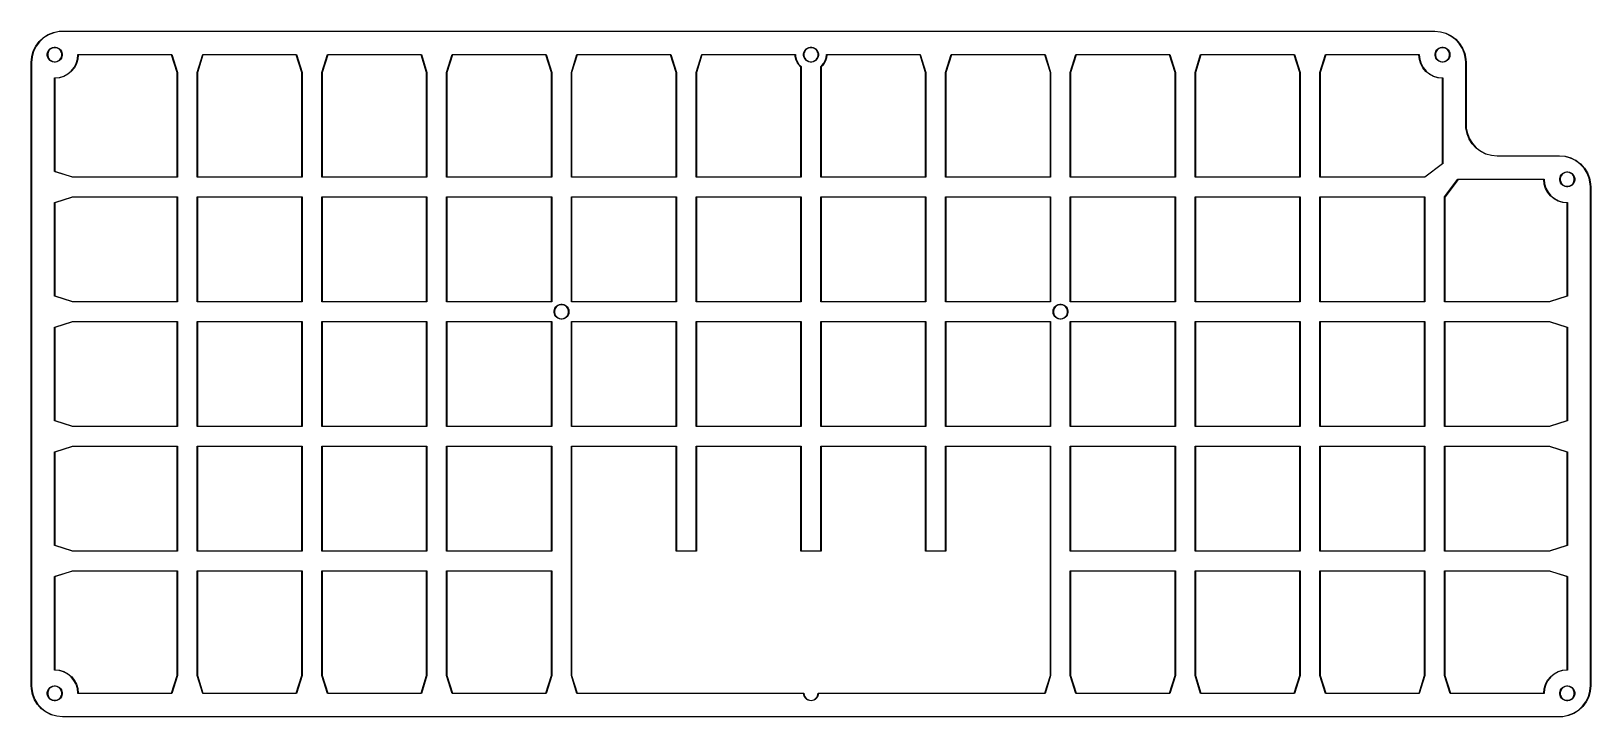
# Model space of a CAD drawing. Extents: x 34 to 272, y -134 to -29.
import ezdxf

# ---------------------------------------------------------------- set-up
doc = ezdxf.new("R2010")
doc.units = 0
doc.layers.add('BLACK', color=7, linetype='CONTINUOUS')

msp = doc.modelspace()

# ---------------------------------------------------------------- linework, layer by layer
at = {"layer": 'BLACK', "linetype": 'CONTINUOUS'}
for p, q in [((34.7642, -31.1045), (35.2857, -30.4062)), ((35.3244, -30.4379), (34.8057, -31.1326)), ((35.2857, -30.4062), (35.2861, -30.4057)), ((35.2861, -30.4057), (35.2875, -30.4042)), ((35.2875, -30.4042), (35.2888, -30.4028)), ((35.2888, -30.4028), (35.9288, -29.8112)), ((35.961, -29.8494), (35.3244, -30.4379)), ((35.9288, -29.8112), (35.9293, -29.8107)), ((35.9293, -29.8107), (35.9309, -29.8096)), ((35.9309, -29.8096), (35.9324, -29.8084)), ((35.9324, -29.8084), (36.6695, -29.3433)), ((36.6942, -29.3868), (35.961, -29.8494)), ((36.6695, -29.3433), (36.6701, -29.343)), ((36.6701, -29.343), (36.6718, -29.3421)), ((36.6718, -29.3421), (36.6736, -29.3412)), ((36.6736, -29.3412), (37.4831, -29.0183)), ((37.4995, -29.0656), (36.6942, -29.3868)), ((37.4831, -29.0183), (37.4837, -29.018)), ((37.4837, -29.018), (37.4856, -29.0175)), ((37.4856, -29.0175), (37.4875, -29.017)), ((37.4875, -29.017), (38.3423, -28.8469)), ((38.3503, -28.8963), (37.4995, -29.0656)), ((38.3423, -28.8469), (38.3429, -28.8468)), ((38.3429, -28.8468), (38.3444, -28.8467)), ((38.3444, -28.8467), (38.3459, -28.8465)), ((38.3459, -28.8465), (38.8431, -28.8204)), ((38.8456, -28.8704), (38.3503, -28.8963)), ((38.8431, -28.8204), (38.8438, -28.8204)), ((38.8438, -28.8204), (248.396, -28.8204)), ((248.394, -28.8704), (38.8456, -28.8704)), ((249.258, -28.9498), (248.394, -28.8704)), ((248.396, -28.8204), (248.397, -28.8205)), ((248.397, -28.8205), (248.397, -28.8205)), ((248.397, -28.8205), (249.265, -28.9002)), ((250.093, -29.1851), (249.258, -28.9498)), ((249.265, -28.9002), (249.266, -28.9003)), ((249.266, -28.9003), (249.268, -28.9007)), ((249.268, -28.9007), (249.27, -28.9011)), ((249.27, -28.9011), (250.108, -29.1376)), ((250.87, -29.5686), (250.093, -29.1851)), ((250.108, -29.1376), (250.109, -29.1378)), ((250.109, -29.1378), (250.111, -29.1386)), ((250.111, -29.1386), (250.113, -29.1393)), ((250.113, -29.1393), (250.894, -29.5247)), ((251.565, -30.0873), (250.87, -29.5686)), ((250.894, -29.5247), (250.895, -29.525)), ((250.895, -29.525), (250.897, -29.5261)), ((250.897, -29.5261), (250.898, -29.5271)), ((250.898, -29.5271), (251.597, -30.0486)), ((252.153, -30.7239), (251.565, -30.0873)), ((251.597, -30.0486), (251.597, -30.049)), ((251.597, -30.049), (251.599, -30.0504)), ((251.599, -30.0504), (251.6, -30.0517)), ((251.6, -30.0517), (252.192, -30.6917)), ((252.616, -31.4571), (252.153, -30.7239)), ((252.192, -30.6917), (252.192, -30.6922)), ((252.192, -30.6922), (252.193, -30.6937)), ((252.193, -30.6937), (252.194, -30.6953)), ((252.194, -30.6953), (252.66, -31.4324)), ((34.0576, -33.6056), (34.1373, -32.7377)), ((34.1869, -32.7445), (34.1075, -33.609)), ((34.1373, -32.7377), (34.1374, -32.737)), ((34.1374, -32.737), (34.1378, -32.7351)), ((34.1378, -32.7351), (34.1382, -32.7332)), ((34.1382, -32.7332), (34.3747, -31.8944)), ((34.4222, -31.9101), (34.1869, -32.7445)), ((34.3747, -31.8944), (34.3749, -31.8937)), ((34.3749, -31.8937), (34.3757, -31.8919)), ((34.3757, -31.8919), (34.3764, -31.8901)), ((34.3764, -31.8901), (34.7619, -31.1084)), ((34.8057, -31.1326), (34.4222, -31.9101)), ((34.7619, -31.1084), (34.7622, -31.1078)), ((34.7622, -31.1078), (34.7632, -31.1062)), ((34.7632, -31.1062), (34.7642, -31.1045)), ((36.5149, -32.305), (36.5587, -32.0849)), ((36.5149, -32.5295), (36.5149, -32.305)), ((36.5587, -32.7496), (36.5149, -32.5295)), ((36.5587, -32.0849), (36.6446, -31.8775)), ((36.6446, -32.957), (36.5587, -32.7496)), ((36.6256, -32.1052), (36.5845, -32.3119)), ((36.5845, -32.3119), (36.5845, -32.5226)), ((36.5845, -32.5226), (36.6256, -32.7293)), ((36.7063, -31.9105), (36.6256, -32.1052)), ((36.6256, -32.7293), (36.7063, -32.924)), ((36.6446, -31.8775), (36.7693, -31.6909)), ((36.7693, -33.1436), (36.6446, -32.957)), ((36.8234, -31.7353), (36.7063, -31.9105)), ((36.7063, -32.924), (36.8234, -33.0992)), ((36.7693, -31.6909), (36.928, -31.5321)), ((36.928, -33.3023), (36.7693, -33.1436)), ((36.9724, -31.5863), (36.8234, -31.7353)), ((36.8234, -33.0992), (36.9724, -33.2482)), ((36.928, -31.5321), (37.1146, -31.4074)), ((37.1146, -33.427), (36.928, -33.3023)), ((37.1476, -31.4692), (36.9724, -31.5863)), ((36.9724, -33.2482), (37.1476, -33.3653)), ((37.1146, -31.4074), (37.322, -31.3215)), ((37.3423, -31.3885), (37.1476, -31.4692)), ((37.322, -31.3215), (37.5421, -31.2778)), ((37.549, -31.3474), (37.3423, -31.3885)), ((37.5421, -31.2778), (37.7666, -31.2778)), ((37.7597, -31.3474), (37.549, -31.3474)), ((37.9664, -31.3885), (37.7597, -31.3474)), ((37.7666, -31.2778), (37.9867, -31.3215)), ((38.1611, -31.4692), (37.9664, -31.3885)), ((37.9867, -31.3215), (38.1941, -31.4074)), ((38.3363, -31.5863), (38.1611, -31.4692)), ((38.1611, -33.3653), (38.3363, -33.2482)), ((38.1941, -31.4074), (38.3807, -31.5321)), ((38.3807, -33.3023), (38.1941, -33.427)), ((38.4853, -31.7353), (38.3363, -31.5863)), ((38.3363, -33.2482), (38.4853, -33.0992)), ((38.3807, -31.5321), (38.5395, -31.6909)), ((38.5395, -33.1436), (38.3807, -33.3023)), ((38.6024, -31.9105), (38.4853, -31.7353)), ((38.4853, -33.0992), (38.6024, -32.924)), ((38.5395, -31.6909), (38.6642, -31.8775)), ((38.6642, -32.957), (38.5395, -33.1436)), ((38.6831, -32.1052), (38.6024, -31.9105)), ((38.6024, -32.924), (38.6831, -32.7293)), ((38.6642, -31.8775), (38.7501, -32.0849)), ((38.7501, -32.7496), (38.6642, -32.957)), ((38.7242, -32.3119), (38.6831, -32.1052)), ((38.6831, -32.7293), (38.7242, -32.5226)), ((38.7242, -32.5226), (38.7242, -32.3119)), ((38.7501, -32.0849), (38.7938, -32.305)), ((38.7938, -32.5295), (38.7501, -32.7496)), ((38.7938, -32.305), (38.7938, -32.5295)), ((40.9335, -33.7688), (41.1336, -33.1061)), ((41.1821, -33.1183), (40.9807, -33.7856)), ((41.1336, -33.1061), (41.2013, -32.4148)), ((41.1826, -33.116), (41.1821, -33.1183)), ((41.183, -33.1138), (41.1826, -33.116)), ((41.1831, -33.1135), (41.183, -33.1138)), ((41.2489, -32.4422), (41.1831, -33.1135)), ((41.2013, -32.4148), (41.2014, -32.4145)), ((41.2014, -32.4145), (41.2016, -32.4123)), ((41.2016, -32.4123), (41.203, -32.4076)), ((41.203, -32.4076), (41.2053, -32.4033)), ((41.2053, -32.4033), (41.2085, -32.3995)), ((41.2085, -32.3995), (41.2123, -32.3964)), ((41.2123, -32.3964), (41.2166, -32.394)), ((41.2166, -32.394), (41.2213, -32.3926)), ((41.2213, -32.3926), (41.224, -32.3923)), ((41.224, -32.3923), (41.225, -32.3922)), ((41.224, -32.3923), (41.224, -32.3923)), ((41.224, -32.3923), (41.224, -32.3923)), ((41.225, -32.3922), (55.5137, -32.3922)), ((55.4954, -32.4422), (41.2489, -32.4422)), ((56.345, -35.1367), (55.4954, -32.4422)), ((55.5137, -32.3922), (55.5159, -32.3922)), ((55.5159, -32.3922), (55.5173, -32.3925)), ((55.5173, -32.3925), (55.5186, -32.3926)), ((55.5186, -32.3926), (55.5197, -32.3929)), ((55.5197, -32.3929), (55.5208, -32.3931)), ((55.5208, -32.3931), (55.522, -32.3936)), ((55.522, -32.3936), (55.5233, -32.394)), ((55.5233, -32.394), (55.5243, -32.3946)), ((55.5243, -32.3946), (55.5253, -32.395)), ((55.5253, -32.395), (55.5265, -32.3957)), ((55.5265, -32.3957), (55.5277, -32.3964)), ((55.5277, -32.3964), (55.5285, -32.3971)), ((55.5285, -32.3971), (55.5295, -32.3977)), ((55.5295, -32.3977), (55.5304, -32.3986)), ((55.5304, -32.3986), (55.5315, -32.3995)), ((55.5315, -32.3995), (55.5322, -32.4003)), ((55.5322, -32.4003), (55.533, -32.4011)), ((55.533, -32.4011), (55.5337, -32.4022)), ((55.5337, -32.4022), (55.5346, -32.4033)), ((55.5346, -32.4033), (55.5351, -32.4043)), ((55.5351, -32.4043), (55.5358, -32.4052)), ((55.5358, -32.4052), (55.5363, -32.4064)), ((55.5363, -32.4064), (55.5369, -32.4076)), ((55.5369, -32.4076), (55.5376, -32.4098)), ((55.5376, -32.4098), (56.3931, -35.1231)), ((59.3968, -35.1231), (60.2524, -32.4097)), ((60.2946, -32.4422), (59.445, -35.1367)), ((60.2524, -32.4097), (60.253, -32.4076)), ((60.253, -32.4076), (60.2537, -32.4064)), ((60.2537, -32.4064), (60.2542, -32.4052)), ((60.2542, -32.4052), (60.2548, -32.4043)), ((60.2548, -32.4043), (60.2553, -32.4033)), ((60.2553, -32.4033), (60.2562, -32.4022)), ((60.2562, -32.4022), (60.257, -32.4011)), ((60.257, -32.4011), (60.2578, -32.4003)), ((60.2578, -32.4003), (60.2585, -32.3995)), ((60.2585, -32.3995), (60.2595, -32.3986)), ((60.2595, -32.3986), (60.2605, -32.3977)), ((60.2605, -32.3977), (60.2614, -32.3971)), ((60.2614, -32.3971), (60.2623, -32.3964)), ((60.2623, -32.3964), (60.2635, -32.3957)), ((60.2635, -32.3957), (60.2646, -32.395)), ((60.2646, -32.395), (60.2657, -32.3946)), ((60.2657, -32.3946), (60.2666, -32.394)), ((60.2666, -32.394), (60.2679, -32.3936)), ((60.2679, -32.3936), (60.2692, -32.3931)), ((60.2692, -32.3931), (60.2703, -32.3929)), ((60.2703, -32.3929), (60.2713, -32.3926)), ((60.2713, -32.3926), (60.2727, -32.3925)), ((60.2727, -32.3925), (60.274, -32.3922)), ((60.274, -32.3922), (60.2762, -32.3922)), ((60.2762, -32.3922), (74.5637, -32.3922)), ((74.5454, -32.4422), (60.2946, -32.4422)), ((75.395, -35.1367), (74.5454, -32.4422)), ((74.5637, -32.3922), (74.5659, -32.3922)), ((74.5659, -32.3922), (74.5673, -32.3925)), ((74.5673, -32.3925), (74.5686, -32.3926)), ((74.5686, -32.3926), (74.5697, -32.3929)), ((74.5697, -32.3929), (74.5708, -32.3931)), ((74.5708, -32.3931), (74.572, -32.3936)), ((74.572, -32.3936), (74.5733, -32.394)), ((74.5733, -32.394), (74.5743, -32.3946)), ((74.5743, -32.3946), (74.5753, -32.395)), ((74.5753, -32.395), (74.5765, -32.3957)), ((74.5765, -32.3957), (74.5777, -32.3964)), ((74.5777, -32.3964), (74.5785, -32.3971)), ((74.5785, -32.3971), (74.5795, -32.3977)), ((74.5795, -32.3977), (74.5804, -32.3986)), ((74.5804, -32.3986), (74.5815, -32.3995)), ((74.5815, -32.3995), (74.5822, -32.4003)), ((74.5822, -32.4003), (74.583, -32.4011)), ((74.583, -32.4011), (74.5837, -32.4022)), ((74.5837, -32.4022), (74.5846, -32.4033)), ((74.5846, -32.4033), (74.5851, -32.4043)), ((74.5851, -32.4043), (74.5858, -32.4052)), ((74.5858, -32.4052), (74.5863, -32.4064)), ((74.5863, -32.4064), (74.5869, -32.4076)), ((74.5869, -32.4076), (74.5876, -32.4098)), ((74.5876, -32.4098), (75.4431, -35.1231)), ((78.4468, -35.1231), (79.3024, -32.4097)), ((79.3446, -32.4422), (78.495, -35.1367)), ((79.3024, -32.4097), (79.303, -32.4076)), ((79.303, -32.4076), (79.3037, -32.4064)), ((79.3037, -32.4064), (79.3042, -32.4052)), ((79.3042, -32.4052), (79.3048, -32.4043)), ((79.3048, -32.4043), (79.3053, -32.4033)), ((79.3053, -32.4033), (79.3062, -32.4022)), ((79.3062, -32.4022), (79.307, -32.4011)), ((79.307, -32.4011), (79.3078, -32.4003)), ((79.3078, -32.4003), (79.3085, -32.3995)), ((79.3085, -32.3995), (79.3095, -32.3986)), ((79.3095, -32.3986), (79.3105, -32.3977)), ((79.3105, -32.3977), (79.3114, -32.3971)), ((79.3114, -32.3971), (79.3123, -32.3964)), ((79.3123, -32.3964), (79.3135, -32.3957)), ((79.3135, -32.3957), (79.3146, -32.395)), ((79.3146, -32.395), (79.3157, -32.3946)), ((79.3157, -32.3946), (79.3166, -32.394)), ((79.3166, -32.394), (79.3179, -32.3936)), ((79.3179, -32.3936), (79.3192, -32.3931)), ((79.3192, -32.3931), (79.3203, -32.3929)), ((79.3203, -32.3929), (79.3213, -32.3926)), ((79.3213, -32.3926), (79.3227, -32.3925)), ((79.3227, -32.3925), (79.324, -32.3922)), ((79.324, -32.3922), (79.3262, -32.3922)), ((79.3262, -32.3922), (93.6137, -32.3922)), ((93.5954, -32.4422), (79.3446, -32.4422)), ((94.445, -35.1367), (93.5954, -32.4422)), ((93.6137, -32.3922), (93.6159, -32.3922)), ((93.6159, -32.3922), (93.6173, -32.3925)), ((93.6173, -32.3925), (93.6186, -32.3926)), ((93.6186, -32.3926), (93.6197, -32.3929)), ((93.6197, -32.3929), (93.6208, -32.3931)), ((93.6208, -32.3931), (93.622, -32.3936)), ((93.622, -32.3936), (93.6233, -32.394)), ((93.6233, -32.394), (93.6243, -32.3946)), ((93.6243, -32.3946), (93.6253, -32.395)), ((93.6253, -32.395), (93.6265, -32.3957)), ((93.6265, -32.3957), (93.6277, -32.3964)), ((93.6277, -32.3964), (93.6285, -32.3971)), ((93.6285, -32.3971), (93.6295, -32.3977)), ((93.6295, -32.3977), (93.6304, -32.3986)), ((93.6304, -32.3986), (93.6315, -32.3995)), ((93.6315, -32.3995), (93.6322, -32.4003)), ((93.6322, -32.4003), (93.633, -32.4011)), ((93.633, -32.4011), (93.6337, -32.4022)), ((93.6337, -32.4022), (93.6346, -32.4033)), ((93.6346, -32.4033), (93.6351, -32.4043)), ((93.6351, -32.4043), (93.6358, -32.4052)), ((93.6358, -32.4052), (93.6363, -32.4064)), ((93.6363, -32.4064), (93.6369, -32.4076)), ((93.6369, -32.4076), (93.6376, -32.4098)), ((93.6376, -32.4098), (94.4931, -35.1231)), ((97.4968, -35.1231), (98.3524, -32.4097)), ((98.3946, -32.4422), (97.545, -35.1367)), ((98.3524, -32.4097), (98.353, -32.4076)), ((98.353, -32.4076), (98.3537, -32.4064)), ((98.3537, -32.4064), (98.3542, -32.4052)), ((98.3542, -32.4052), (98.3548, -32.4043)), ((98.3548, -32.4043), (98.3553, -32.4033)), ((98.3553, -32.4033), (98.3562, -32.4022)), ((98.3562, -32.4022), (98.357, -32.4011)), ((98.357, -32.4011), (98.3578, -32.4003)), ((98.3578, -32.4003), (98.3585, -32.3995)), ((98.3585, -32.3995), (98.3595, -32.3986)), ((98.3595, -32.3986), (98.3605, -32.3977)), ((98.3605, -32.3977), (98.3614, -32.3971)), ((98.3614, -32.3971), (98.3623, -32.3964)), ((98.3623, -32.3964), (98.3635, -32.3957)), ((98.3635, -32.3957), (98.3646, -32.395)), ((98.3646, -32.395), (98.3657, -32.3946)), ((98.3657, -32.3946), (98.3666, -32.394)), ((98.3666, -32.394), (98.3679, -32.3936)), ((98.3679, -32.3936), (98.3692, -32.3931)), ((98.3692, -32.3931), (98.3703, -32.3929)), ((98.3703, -32.3929), (98.3713, -32.3926)), ((98.3713, -32.3926), (98.3727, -32.3925)), ((98.3727, -32.3925), (98.374, -32.3922)), ((98.374, -32.3922), (98.3762, -32.3922)), ((98.3762, -32.3922), (112.664, -32.3922)), ((112.645, -32.4422), (98.3946, -32.4422)), ((113.495, -35.1367), (112.645, -32.4422)), ((112.664, -32.3922), (112.666, -32.3922)), ((112.666, -32.3922), (112.667, -32.3925)), ((112.667, -32.3925), (112.669, -32.3926)), ((112.669, -32.3926), (112.67, -32.3929)), ((112.67, -32.3929), (112.671, -32.3931)), ((112.671, -32.3931), (112.672, -32.3936)), ((112.672, -32.3936), (112.673, -32.394)), ((112.673, -32.394), (112.674, -32.3946)), ((112.674, -32.3946), (112.675, -32.395)), ((112.675, -32.395), (112.676, -32.3957)), ((112.676, -32.3957), (112.678, -32.3964)), ((112.678, -32.3964), (112.679, -32.3971)), ((112.679, -32.3971), (112.679, -32.3977)), ((112.679, -32.3977), (112.68, -32.3986)), ((112.68, -32.3986), (112.681, -32.3995)), ((112.681, -32.3995), (112.682, -32.4003)), ((112.682, -32.4003), (112.683, -32.4011)), ((112.683, -32.4011), (112.684, -32.4022)), ((112.684, -32.4022), (112.685, -32.4033)), ((112.685, -32.4033), (112.685, -32.4043)), ((112.685, -32.4043), (112.686, -32.4052)), ((112.686, -32.4052), (112.686, -32.4064)), ((112.686, -32.4064), (112.687, -32.4076)), ((112.687, -32.4076), (112.688, -32.4098)), ((112.688, -32.4098), (113.543, -35.1231)), ((116.547, -35.1231), (117.402, -32.4097)), ((117.445, -32.4422), (116.595, -35.1367)), ((117.402, -32.4097), (117.403, -32.4076)), ((117.403, -32.4076), (117.404, -32.4064)), ((117.404, -32.4052), (117.405, -32.4043)), ((117.404, -32.4064), (117.404, -32.4052)), ((117.405, -32.4033), (117.406, -32.4022)), ((117.405, -32.4043), (117.405, -32.4033)), ((117.406, -32.4022), (117.407, -32.4011)), ((117.407, -32.4011), (117.408, -32.4003)), ((117.408, -32.3995), (117.41, -32.3986)), ((117.408, -32.4003), (117.408, -32.3995)), ((117.41, -32.3986), (117.411, -32.3977)), ((117.411, -32.3971), (117.412, -32.3964)), ((117.411, -32.3977), (117.411, -32.3971)), ((117.412, -32.3964), (117.413, -32.3957)), ((117.413, -32.3957), (117.415, -32.395)), ((117.415, -32.395), (117.416, -32.3946)), ((117.416, -32.3946), (117.417, -32.394)), ((117.417, -32.394), (117.418, -32.3936)), ((117.418, -32.3936), (117.419, -32.3931)), ((117.419, -32.3931), (117.42, -32.3929)), ((117.42, -32.3929), (117.421, -32.3926)), ((117.421, -32.3926), (117.423, -32.3925)), ((117.423, -32.3925), (117.424, -32.3922)), ((117.424, -32.3922), (117.426, -32.3922)), ((117.426, -32.3922), (131.714, -32.3922)), ((131.695, -32.4422), (117.445, -32.4422)), ((132.545, -35.1367), (131.695, -32.4422)), ((131.714, -32.3922), (131.716, -32.3922)), ((131.716, -32.3922), (131.717, -32.3925)), ((131.717, -32.3925), (131.719, -32.3926)), ((131.719, -32.3926), (131.72, -32.3929)), ((131.72, -32.3929), (131.721, -32.3931)), ((131.721, -32.3931), (131.722, -32.3936)), ((131.722, -32.3936), (131.723, -32.394)), ((131.723, -32.394), (131.724, -32.3946)), ((131.724, -32.3946), (131.725, -32.395)), ((131.725, -32.395), (131.726, -32.3957)), ((131.726, -32.3957), (131.728, -32.3964)), ((131.728, -32.3964), (131.729, -32.3971)), ((131.729, -32.3971), (131.729, -32.3977)), ((131.729, -32.3977), (131.73, -32.3986)), ((131.73, -32.3986), (131.731, -32.3995)), ((131.731, -32.3995), (131.732, -32.4003)), ((131.732, -32.4003), (131.733, -32.4011)), ((131.733, -32.4011), (131.734, -32.4022)), ((131.734, -32.4022), (131.735, -32.4033)), ((131.735, -32.4033), (131.735, -32.4043)), ((131.735, -32.4043), (131.736, -32.4052)), ((131.736, -32.4052), (131.736, -32.4064)), ((131.736, -32.4064), (131.737, -32.4076)), ((131.737, -32.4076), (131.738, -32.4098)), ((131.738, -32.4098), (132.593, -35.1231)), ((135.597, -35.1231), (136.452, -32.4097)), ((136.495, -32.4422), (135.645, -35.1367)), ((136.452, -32.4097), (136.453, -32.4076)), ((136.453, -32.4076), (136.454, -32.4064)), ((136.454, -32.4052), (136.455, -32.4043)), ((136.454, -32.4064), (136.454, -32.4052)), ((136.455, -32.4033), (136.456, -32.4022)), ((136.455, -32.4043), (136.455, -32.4033)), ((136.456, -32.4022), (136.457, -32.4011)), ((136.457, -32.4011), (136.458, -32.4003)), ((136.458, -32.3995), (136.46, -32.3986)), ((136.458, -32.4003), (136.458, -32.3995)), ((136.46, -32.3986), (136.461, -32.3977)), ((136.461, -32.3971), (136.462, -32.3964)), ((136.461, -32.3977), (136.461, -32.3971)), ((136.462, -32.3964), (136.463, -32.3957)), ((136.463, -32.3957), (136.465, -32.395)), ((136.465, -32.395), (136.466, -32.3946)), ((136.466, -32.3946), (136.467, -32.394)), ((136.467, -32.394), (136.468, -32.3936)), ((136.468, -32.3936), (136.469, -32.3931)), ((136.469, -32.3931), (136.47, -32.3929)), ((136.47, -32.3929), (136.471, -32.3926)), ((136.471, -32.3926), (136.473, -32.3925)), ((136.473, -32.3925), (136.474, -32.3922)), ((136.474, -32.3922), (136.476, -32.3922)), ((136.476, -32.3922), (150.76, -32.3922)), ((150.735, -32.4422), (136.495, -32.4422)), ((150.744, -32.6464), (150.735, -32.4422)), ((150.745, -32.648), (150.744, -32.6464)), ((150.745, -32.6496), (150.745, -32.648)), ((150.745, -32.65), (150.745, -32.6496)), ((150.834, -33.1071), (150.745, -32.65)), ((150.76, -32.3922), (150.763, -32.3926)), ((150.763, -32.3926), (150.768, -32.394)), ((150.768, -32.394), (150.772, -32.3964)), ((150.772, -32.3964), (150.776, -32.3995)), ((150.776, -32.3995), (150.779, -32.4033)), ((150.779, -32.4033), (150.782, -32.4076)), ((150.782, -32.4076), (150.783, -32.4123)), ((150.783, -32.4123), (150.784, -32.4172)), ((150.784, -32.4172), (150.784, -32.4179)), ((150.784, -32.4179), (150.794, -32.6422)), ((150.794, -32.6422), (150.883, -33.095)), ((150.835, -33.1092), (150.834, -33.1071)), ((150.836, -33.1114), (150.835, -33.1092)), ((150.836, -33.1117), (150.836, -33.1114)), ((151.012, -33.5427), (150.836, -33.1117)), ((150.836, -33.1117), (150.836, -33.1117)), ((150.836, -33.1117), (150.836, -33.1117)), ((150.883, -33.095), (151.058, -33.5215)), ((152.005, -32.305), (152.049, -32.0849)), ((152.005, -32.5295), (152.005, -32.305)), ((152.049, -32.7496), (152.005, -32.5295)), ((152.049, -32.0849), (152.135, -31.8775)), ((152.135, -32.957), (152.049, -32.7496)), ((152.116, -32.1052), (152.075, -32.3119)), ((152.075, -32.3119), (152.075, -32.5226)), ((152.075, -32.5226), (152.116, -32.7293)), ((152.197, -31.9105), (152.116, -32.1052)), ((152.116, -32.7293), (152.197, -32.924)), ((152.135, -31.8775), (152.26, -31.6909)), ((152.26, -33.1436), (152.135, -32.957)), ((152.314, -31.7353), (152.197, -31.9105)), ((152.197, -32.924), (152.314, -33.0992)), ((152.26, -31.6909), (152.419, -31.5321)), ((152.419, -33.3023), (152.26, -33.1436)), ((152.463, -31.5863), (152.314, -31.7353)), ((152.314, -33.0992), (152.463, -33.2482)), ((152.419, -31.5321), (152.605, -31.4074)), ((152.605, -33.427), (152.419, -33.3023)), ((152.638, -31.4692), (152.463, -31.5863)), ((152.463, -33.2482), (152.638, -33.3653)), ((152.605, -31.4074), (152.813, -31.3215)), ((152.833, -31.3885), (152.638, -31.4692)), ((152.813, -31.3215), (153.033, -31.2778)), ((153.04, -31.3474), (152.833, -31.3885)), ((153.033, -31.2778), (153.257, -31.2778)), ((153.25, -31.3474), (153.04, -31.3474)), ((153.457, -31.3885), (153.25, -31.3474)), ((153.257, -31.2778), (153.477, -31.3215)), ((153.652, -31.4692), (153.457, -31.3885)), ((153.477, -31.3215), (153.685, -31.4074)), ((153.827, -31.5863), (153.652, -31.4692)), ((153.652, -33.3653), (153.827, -33.2482)), ((153.685, -31.4074), (153.871, -31.5321)), ((153.871, -33.3023), (153.685, -33.427)), ((153.976, -31.7353), (153.827, -31.5863)), ((153.827, -33.2482), (153.976, -33.0992)), ((153.871, -31.5321), (154.03, -31.6909)), ((154.03, -33.1436), (153.871, -33.3023)), ((154.093, -31.9105), (153.976, -31.7353)), ((153.976, -33.0992), (154.093, -32.924)), ((154.03, -31.6909), (154.155, -31.8775)), ((154.155, -32.957), (154.03, -33.1436)), ((154.174, -32.1052), (154.093, -31.9105)), ((154.093, -32.924), (154.174, -32.7293)), ((154.155, -31.8775), (154.241, -32.0849)), ((154.241, -32.7496), (154.155, -32.957)), ((154.215, -32.3119), (154.174, -32.1052)), ((154.174, -32.7293), (154.215, -32.5226)), ((154.215, -32.5226), (154.215, -32.3119)), ((154.241, -32.0849), (154.284, -32.305)), ((154.284, -32.5295), (154.241, -32.7496)), ((154.284, -32.305), (154.284, -32.5295)), ((155.112, -33.724), (155.328, -33.3171)), ((155.373, -33.3384), (155.155, -33.7496)), ((155.328, -33.3171), (155.461, -32.8759)), ((155.374, -33.3363), (155.373, -33.3384)), ((155.375, -33.3342), (155.374, -33.3363)), ((155.51, -32.888), (155.375, -33.3339)), ((155.375, -33.3339), (155.375, -33.3342)), ((155.461, -32.8759), (155.507, -32.4148)), ((155.507, -32.4123), (155.508, -32.4076)), ((155.507, -32.4145), (155.507, -32.4123)), ((155.507, -32.4148), (155.507, -32.4145)), ((155.507, -32.4145), (155.507, -32.4145)), ((155.508, -32.4076), (155.511, -32.4033)), ((155.511, -32.8836), (155.51, -32.8858)), ((155.51, -32.8858), (155.51, -32.888)), ((155.511, -32.4033), (155.514, -32.3995)), ((155.554, -32.4422), (155.511, -32.8832)), ((155.511, -32.8832), (155.511, -32.8836)), ((155.514, -32.3995), (155.517, -32.3964)), ((155.517, -32.3964), (155.522, -32.394)), ((155.522, -32.394), (155.524, -32.3933)), ((155.524, -32.3933), (155.527, -32.3926)), ((155.524, -32.3933), (155.524, -32.3933)), ((155.524, -32.3933), (155.524, -32.3933)), ((155.527, -32.3926), (155.529, -32.3923)), ((155.529, -32.3923), (155.53, -32.3922)), ((155.529, -32.3923), (155.529, -32.3923)), ((155.529, -32.3923), (155.529, -32.3923)), ((155.53, -32.3922), (169.814, -32.3922)), ((169.795, -32.4422), (155.554, -32.4422)), ((170.645, -35.1367), (169.795, -32.4422)), ((169.814, -32.3922), (169.816, -32.3922)), ((169.816, -32.3922), (169.817, -32.3925)), ((169.817, -32.3925), (169.819, -32.3926)), ((169.819, -32.3926), (169.82, -32.3929)), ((169.82, -32.3929), (169.821, -32.3931)), ((169.821, -32.3931), (169.822, -32.3936)), ((169.822, -32.3936), (169.823, -32.394)), ((169.823, -32.394), (169.824, -32.3946)), ((169.824, -32.3946), (169.825, -32.395)), ((169.825, -32.395), (169.826, -32.3957)), ((169.826, -32.3957), (169.828, -32.3964)), ((169.828, -32.3964), (169.829, -32.3971)), ((169.829, -32.3971), (169.829, -32.3977)), ((169.829, -32.3977), (169.83, -32.3986)), ((169.83, -32.3986), (169.831, -32.3995)), ((169.831, -32.3995), (169.832, -32.4003)), ((169.832, -32.4003), (169.833, -32.4011)), ((169.833, -32.4011), (169.834, -32.4022)), ((169.834, -32.4022), (169.835, -32.4033)), ((169.835, -32.4033), (169.835, -32.4043)), ((169.835, -32.4043), (169.836, -32.4052)), ((169.836, -32.4052), (169.836, -32.4064)), ((169.836, -32.4064), (169.837, -32.4076)), ((169.837, -32.4076), (169.838, -32.4098)), ((169.838, -32.4098), (170.693, -35.1231)), ((173.697, -35.1231), (174.552, -32.4097)), ((174.595, -32.4422), (173.745, -35.1367)), ((174.552, -32.4097), (174.553, -32.4076)), ((174.553, -32.4076), (174.554, -32.4064)), ((174.554, -32.4052), (174.555, -32.4043)), ((174.554, -32.4064), (174.554, -32.4052)), ((174.555, -32.4033), (174.556, -32.4022)), ((174.555, -32.4043), (174.555, -32.4033)), ((174.556, -32.4022), (174.557, -32.4011)), ((174.557, -32.4011), (174.558, -32.4003)), ((174.558, -32.3995), (174.56, -32.3986)), ((174.558, -32.4003), (174.558, -32.3995)), ((174.56, -32.3986), (174.561, -32.3977)), ((174.561, -32.3971), (174.562, -32.3964)), ((174.561, -32.3977), (174.561, -32.3971)), ((174.562, -32.3964), (174.563, -32.3957)), ((174.563, -32.3957), (174.565, -32.395)), ((174.565, -32.395), (174.566, -32.3946)), ((174.566, -32.3946), (174.567, -32.394)), ((174.567, -32.394), (174.568, -32.3936)), ((174.568, -32.3936), (174.569, -32.3931)), ((174.569, -32.3931), (174.57, -32.3929)), ((174.57, -32.3929), (174.571, -32.3926)), ((174.571, -32.3926), (174.573, -32.3925)), ((174.573, -32.3925), (174.574, -32.3922)), ((174.574, -32.3922), (174.576, -32.3922)), ((174.576, -32.3922), (188.864, -32.3922)), ((188.845, -32.4422), (174.595, -32.4422)), ((189.695, -35.1367), (188.845, -32.4422)), ((188.864, -32.3922), (188.866, -32.3922)), ((188.866, -32.3922), (188.867, -32.3925)), ((188.867, -32.3925), (188.869, -32.3926)), ((188.869, -32.3926), (188.87, -32.3929)), ((188.87, -32.3929), (188.871, -32.3931)), ((188.871, -32.3931), (188.872, -32.3936)), ((188.872, -32.3936), (188.873, -32.394)), ((188.873, -32.394), (188.874, -32.3946)), ((188.874, -32.3946), (188.875, -32.395)), ((188.875, -32.395), (188.876, -32.3957)), ((188.876, -32.3957), (188.878, -32.3964)), ((188.878, -32.3964), (188.879, -32.3971)), ((188.879, -32.3971), (188.879, -32.3977)), ((188.879, -32.3977), (188.88, -32.3986)), ((188.88, -32.3986), (188.881, -32.3995)), ((188.881, -32.3995), (188.882, -32.4003)), ((188.882, -32.4003), (188.883, -32.4011)), ((188.883, -32.4011), (188.884, -32.4022)), ((188.884, -32.4022), (188.885, -32.4033)), ((188.885, -32.4033), (188.885, -32.4043)), ((188.885, -32.4043), (188.886, -32.4052)), ((188.886, -32.4052), (188.886, -32.4064)), ((188.886, -32.4064), (188.887, -32.4076)), ((188.887, -32.4076), (188.888, -32.4098)), ((188.888, -32.4098), (189.743, -35.1231)), ((192.747, -35.1231), (193.602, -32.4097)), ((193.645, -32.4422), (192.795, -35.1367)), ((193.602, -32.4097), (193.603, -32.4076)), ((193.603, -32.4076), (193.604, -32.4064)), ((193.604, -32.4052), (193.605, -32.4043)), ((193.604, -32.4064), (193.604, -32.4052)), ((193.605, -32.4033), (193.606, -32.4022)), ((193.605, -32.4043), (193.605, -32.4033)), ((193.606, -32.4022), (193.607, -32.4011)), ((193.607, -32.4011), (193.608, -32.4003)), ((193.608, -32.3995), (193.61, -32.3986)), ((193.608, -32.4003), (193.608, -32.3995)), ((193.61, -32.3986), (193.611, -32.3977)), ((193.611, -32.3971), (193.612, -32.3964)), ((193.611, -32.3977), (193.611, -32.3971)), ((193.612, -32.3964), (193.613, -32.3957)), ((193.613, -32.3957), (193.615, -32.395)), ((193.615, -32.395), (193.616, -32.3946)), ((193.616, -32.3946), (193.617, -32.394)), ((193.617, -32.394), (193.618, -32.3936)), ((193.618, -32.3936), (193.619, -32.3931)), ((193.619, -32.3931), (193.62, -32.3929)), ((193.62, -32.3929), (193.621, -32.3926)), ((193.621, -32.3926), (193.623, -32.3925)), ((193.623, -32.3925), (193.624, -32.3922)), ((193.624, -32.3922), (193.626, -32.3922)), ((193.626, -32.3922), (207.914, -32.3922)), ((207.895, -32.4422), (193.645, -32.4422)), ((208.745, -35.1367), (207.895, -32.4422)), ((207.914, -32.3922), (207.916, -32.3922)), ((207.916, -32.3922), (207.917, -32.3925)), ((207.917, -32.3925), (207.919, -32.3926)), ((207.919, -32.3926), (207.92, -32.3929)), ((207.92, -32.3929), (207.921, -32.3931)), ((207.921, -32.3931), (207.922, -32.3936)), ((207.922, -32.3936), (207.923, -32.394)), ((207.923, -32.394), (207.924, -32.3946)), ((207.924, -32.3946), (207.925, -32.395)), ((207.925, -32.395), (207.926, -32.3957)), ((207.926, -32.3957), (207.928, -32.3964)), ((207.928, -32.3964), (207.929, -32.3971)), ((207.929, -32.3971), (207.929, -32.3977)), ((207.929, -32.3977), (207.93, -32.3986)), ((207.93, -32.3986), (207.931, -32.3995)), ((207.931, -32.3995), (207.932, -32.4003)), ((207.932, -32.4003), (207.933, -32.4011)), ((207.933, -32.4011), (207.934, -32.4022)), ((207.934, -32.4022), (207.935, -32.4033)), ((207.935, -32.4033), (207.935, -32.4043)), ((207.935, -32.4043), (207.936, -32.4052)), ((207.936, -32.4052), (207.936, -32.4064)), ((207.936, -32.4064), (207.937, -32.4076)), ((207.937, -32.4076), (207.938, -32.4098)), ((207.938, -32.4098), (208.793, -35.1231)), ((211.797, -35.1231), (212.652, -32.4097)), ((212.695, -32.4422), (211.845, -35.1367)), ((212.652, -32.4097), (212.653, -32.4076)), ((212.653, -32.4076), (212.654, -32.4064)), ((212.654, -32.4052), (212.655, -32.4043)), ((212.654, -32.4064), (212.654, -32.4052)), ((212.655, -32.4033), (212.656, -32.4022)), ((212.655, -32.4043), (212.655, -32.4033)), ((212.656, -32.4022), (212.657, -32.4011)), ((212.657, -32.4011), (212.658, -32.4003)), ((212.658, -32.3995), (212.66, -32.3986)), ((212.658, -32.4003), (212.658, -32.3995)), ((212.66, -32.3986), (212.661, -32.3977)), ((212.661, -32.3971), (212.662, -32.3964)), ((212.661, -32.3977), (212.661, -32.3971)), ((212.662, -32.3964), (212.663, -32.3957)), ((212.663, -32.3957), (212.665, -32.395)), ((212.665, -32.395), (212.666, -32.3946)), ((212.666, -32.3946), (212.667, -32.394)), ((212.667, -32.394), (212.668, -32.3936)), ((212.668, -32.3936), (212.669, -32.3931)), ((212.669, -32.3931), (212.67, -32.3929)), ((212.67, -32.3929), (212.671, -32.3926)), ((212.671, -32.3926), (212.673, -32.3925)), ((212.673, -32.3925), (212.674, -32.3922)), ((212.674, -32.3922), (212.676, -32.3922)), ((212.676, -32.3922), (226.964, -32.3922)), ((226.945, -32.4422), (212.695, -32.4422)), ((227.795, -35.1367), (226.945, -32.4422)), ((226.964, -32.3922), (226.966, -32.3922)), ((226.966, -32.3922), (226.967, -32.3925)), ((226.967, -32.3925), (226.969, -32.3926)), ((226.969, -32.3926), (226.97, -32.3929)), ((226.97, -32.3929), (226.971, -32.3931)), ((226.971, -32.3931), (226.972, -32.3936)), ((226.972, -32.3936), (226.973, -32.394)), ((226.973, -32.394), (226.974, -32.3946)), ((226.974, -32.3946), (226.975, -32.395)), ((226.975, -32.395), (226.976, -32.3957)), ((226.976, -32.3957), (226.978, -32.3964)), ((226.978, -32.3964), (226.979, -32.3971)), ((226.979, -32.3971), (226.979, -32.3977)), ((226.979, -32.3977), (226.98, -32.3986)), ((226.98, -32.3986), (226.981, -32.3995)), ((226.981, -32.3995), (226.982, -32.4003)), ((226.982, -32.4003), (226.983, -32.4011)), ((226.983, -32.4011), (226.984, -32.4022)), ((226.984, -32.4022), (226.985, -32.4033)), ((226.985, -32.4033), (226.985, -32.4043)), ((226.985, -32.4043), (226.986, -32.4052)), ((226.986, -32.4052), (226.986, -32.4064)), ((226.986, -32.4064), (226.987, -32.4076)), ((226.987, -32.4076), (226.988, -32.4098)), ((226.988, -32.4098), (227.843, -35.1231)), ((230.847, -35.1231), (231.702, -32.4097)), ((231.745, -32.4422), (230.895, -35.1367)), ((231.702, -32.4097), (231.703, -32.4076)), ((231.703, -32.4076), (231.704, -32.4064)), ((231.704, -32.4052), (231.705, -32.4043)), ((231.704, -32.4064), (231.704, -32.4052)), ((231.705, -32.4033), (231.706, -32.4022)), ((231.705, -32.4043), (231.705, -32.4033)), ((231.706, -32.4022), (231.707, -32.4011)), ((231.707, -32.4011), (231.708, -32.4003)), ((231.708, -32.3995), (231.71, -32.3986)), ((231.708, -32.4003), (231.708, -32.3995)), ((231.71, -32.3986), (231.711, -32.3977)), ((231.711, -32.3971), (231.712, -32.3964)), ((231.711, -32.3977), (231.711, -32.3971)), ((231.712, -32.3964), (231.713, -32.3957)), ((231.713, -32.3957), (231.715, -32.395)), ((231.715, -32.395), (231.716, -32.3946)), ((231.716, -32.3946), (231.717, -32.394)), ((231.717, -32.394), (231.718, -32.3936)), ((231.718, -32.3936), (231.719, -32.3931)), ((231.719, -32.3931), (231.72, -32.3929)), ((231.72, -32.3929), (231.721, -32.3926)), ((231.721, -32.3926), (231.723, -32.3925)), ((231.723, -32.3925), (231.724, -32.3922)), ((231.724, -32.3922), (231.726, -32.3922)), ((231.726, -32.3922), (246.015, -32.3922)), ((245.989, -32.4422), (231.745, -32.4422)), ((245.989, -32.4423), (245.989, -32.4422)), ((245.989, -32.4433), (245.989, -32.4423)), ((245.989, -32.4444), (245.989, -32.4433)), ((245.989, -32.4448), (245.989, -32.4444)), ((246.062, -33.1381), (245.989, -32.4448)), ((246.015, -32.3922), (246.019, -32.3926)), ((246.019, -32.3926), (246.023, -32.394)), ((246.023, -32.394), (246.028, -32.3964)), ((246.028, -32.3964), (246.031, -32.3995)), ((246.031, -32.3995), (246.035, -32.4033)), ((246.035, -32.4033), (246.037, -32.4076)), ((246.037, -32.4076), (246.038, -32.4123)), ((246.038, -32.4123), (246.039, -32.4172)), ((246.039, -32.4172), (246.039, -32.4184)), ((246.039, -32.4184), (246.039, -32.4408)), ((246.039, -32.4408), (246.111, -33.1304)), ((246.062, -33.1403), (246.062, -33.1381)), ((246.063, -33.1425), (246.062, -33.1403)), ((246.063, -33.1429), (246.063, -33.1425)), ((246.269, -33.8088), (246.063, -33.1429)), ((246.111, -33.1304), (246.316, -33.7917)), ((248.446, -32.305), (248.49, -32.0849)), ((248.446, -32.5295), (248.446, -32.305)), ((248.49, -32.7496), (248.446, -32.5295)), ((248.49, -32.0849), (248.576, -31.8775)), ((248.576, -32.957), (248.49, -32.7496)), ((248.557, -32.1052), (248.516, -32.3119)), ((248.516, -32.3119), (248.516, -32.5226)), ((248.516, -32.5226), (248.557, -32.7293)), ((248.638, -31.9105), (248.557, -32.1052)), ((248.557, -32.7293), (248.638, -32.924)), ((248.576, -31.8775), (248.701, -31.6909)), ((248.701, -33.1436), (248.576, -32.957)), ((248.755, -31.7353), (248.638, -31.9105)), ((248.638, -32.924), (248.755, -33.0992)), ((248.701, -31.6909), (248.859, -31.5321)), ((248.859, -33.3023), (248.701, -33.1436)), ((248.904, -31.5863), (248.755, -31.7353)), ((248.755, -33.0992), (248.904, -33.2482)), ((248.859, -31.5321), (249.046, -31.4074)), ((249.046, -33.427), (248.859, -33.3023)), ((249.079, -31.4692), (248.904, -31.5863)), ((248.904, -33.2482), (249.079, -33.3653)), ((249.046, -31.4074), (249.253, -31.3215)), ((249.274, -31.3885), (249.079, -31.4692)), ((249.253, -31.3215), (249.473, -31.2778)), ((249.48, -31.3474), (249.274, -31.3885)), ((249.473, -31.2778), (249.698, -31.2778)), ((249.691, -31.3474), (249.48, -31.3474)), ((249.898, -31.3885), (249.691, -31.3474)), ((249.698, -31.2778), (249.918, -31.3215)), ((250.092, -31.4692), (249.898, -31.3885)), ((249.918, -31.3215), (250.125, -31.4074)), ((250.268, -31.5863), (250.092, -31.4692)), ((250.092, -33.3653), (250.268, -33.2482)), ((250.125, -31.4074), (250.312, -31.5321)), ((250.312, -33.3023), (250.125, -33.427)), ((250.417, -31.7353), (250.268, -31.5863)), ((250.268, -33.2482), (250.417, -33.0992)), ((250.312, -31.5321), (250.471, -31.6909)), ((250.471, -33.1436), (250.312, -33.3023)), ((250.534, -31.9105), (250.417, -31.7353)), ((250.417, -33.0992), (250.534, -32.924)), ((250.471, -31.6909), (250.595, -31.8775)), ((250.595, -32.957), (250.471, -33.1436)), ((250.614, -32.1052), (250.534, -31.9105)), ((250.534, -32.924), (250.614, -32.7293)), ((250.595, -31.8775), (250.681, -32.0849)), ((250.681, -32.7496), (250.595, -32.957)), ((250.655, -32.3119), (250.614, -32.1052)), ((250.614, -32.7293), (250.655, -32.5226)), ((250.655, -32.5226), (250.655, -32.3119)), ((250.681, -32.0849), (250.725, -32.305)), ((250.725, -32.5295), (250.681, -32.7496)), ((250.725, -32.305), (250.725, -32.5295)), ((252.937, -32.2624), (252.616, -31.4571)), ((252.66, -31.4324), (252.66, -31.433)), ((252.66, -31.433), (252.661, -31.4347)), ((252.661, -31.4347), (252.662, -31.4365)), ((252.662, -31.4365), (252.985, -32.246)), ((253.107, -33.1132), (252.937, -32.2624)), ((252.985, -32.246), (252.985, -32.2466)), ((252.985, -32.2466), (252.985, -32.2485)), ((252.985, -32.2485), (252.986, -32.2504)), ((252.986, -32.2504), (253.156, -33.1052)), ((253.132, -33.6085), (253.107, -33.1132)), ((253.156, -33.1052), (253.156, -33.1058)), ((253.156, -33.1058), (253.156, -33.1073)), ((253.156, -33.1073), (253.156, -33.1087)), ((253.156, -33.1087), (253.182, -33.606)), ((34.0575, -33.6067), (34.0576, -33.6056)), ((34.0575, -128.859), (34.0575, -33.6067)), ((34.0576, -33.6056), (34.0576, -33.6056)), ((34.1075, -33.609), (34.1075, -128.857)), ((37.322, -33.5129), (37.1146, -33.427)), ((37.1476, -33.3653), (37.3423, -33.446)), ((37.5421, -33.5567), (37.322, -33.5129)), ((37.3423, -33.446), (37.549, -33.4871)), ((37.7666, -33.5567), (37.5421, -33.5567)), ((37.549, -33.4871), (37.7597, -33.4871)), ((37.7597, -33.4871), (37.9664, -33.446)), ((37.9867, -33.5129), (37.7666, -33.5567)), ((37.9664, -33.446), (38.1611, -33.3653)), ((38.1941, -33.427), (37.9867, -33.5129)), ((38.3675, -35.8916), (39.0288, -35.6869)), ((39.0288, -35.6869), (39.6377, -35.3576)), ((39.6636, -35.4005), (39.0504, -35.732)), ((39.6377, -35.3576), (40.171, -34.9164)), ((39.6655, -35.3992), (39.6636, -35.4005)), ((39.6674, -35.3979), (39.6655, -35.3992)), ((39.6677, -35.3977), (39.6674, -35.3979)), ((40.2048, -34.9534), (39.6677, -35.3977)), ((40.171, -34.9164), (40.6085, -34.38)), ((40.2064, -34.9518), (40.2048, -34.9534)), ((40.208, -34.9502), (40.2064, -34.9518)), ((40.2082, -34.9499), (40.208, -34.9502)), ((40.6488, -34.4097), (40.2082, -34.9499)), ((40.6085, -34.38), (40.9335, -33.7688)), ((40.6501, -34.4078), (40.6488, -34.4097)), ((40.6514, -34.4059), (40.6501, -34.4078)), ((40.6515, -34.4056), (40.6514, -34.4059)), ((40.9788, -33.7901), (40.6515, -34.4056)), ((40.9797, -33.788), (40.9788, -33.7901)), ((40.9805, -33.7859), (40.9797, -33.788)), ((40.9807, -33.7856), (40.9805, -33.7859)), ((56.345, -51.1079), (56.345, -35.1367)), ((56.3931, -35.1231), (56.3932, -35.1233)), ((56.3932, -35.1233), (56.3938, -35.1254)), ((56.3938, -35.1254), (56.3942, -35.1265)), ((56.3942, -35.1265), (56.3942, -35.1267)), ((56.3942, -35.1267), (56.3946, -35.128)), ((56.3946, -35.128), (56.3947, -35.1291)), ((56.3947, -35.1291), (56.3949, -35.1301)), ((56.3949, -35.1301), (56.395, -35.1315)), ((56.395, -35.1315), (56.395, -35.1317)), ((56.395, -35.1317), (56.395, -35.1329)), ((56.395, -35.1329), (56.395, -35.1351)), ((56.395, -35.1351), (56.395, -35.1352)), ((56.395, -35.1352), (56.395, -51.1317)), ((59.395, -35.1301), (59.3952, -35.1291)), ((59.395, -35.1315), (59.395, -35.1301)), ((59.395, -35.1317), (59.395, -35.1315)), ((59.395, -35.1329), (59.395, -35.1317)), ((59.395, -35.1351), (59.395, -35.1329)), ((59.395, -35.1352), (59.395, -35.1351)), ((59.395, -51.1316), (59.395, -35.1352)), ((59.3952, -35.1291), (59.3953, -35.128)), ((59.3953, -35.128), (59.3957, -35.1267)), ((59.3957, -35.1267), (59.3958, -35.1265)), ((59.3958, -35.1265), (59.3961, -35.1254)), ((59.3961, -35.1254), (59.3968, -35.1233)), ((59.3968, -35.1233), (59.3968, -35.1231)), ((59.445, -35.1367), (59.445, -51.1079)), ((75.395, -51.1079), (75.395, -35.1367)), ((75.4431, -35.1231), (75.4432, -35.1233)), ((75.4432, -35.1233), (75.4438, -35.1254)), ((75.4438, -35.1254), (75.4442, -35.1265)), ((75.4442, -35.1265), (75.4442, -35.1267)), ((75.4442, -35.1267), (75.4446, -35.128)), ((75.4446, -35.128), (75.4447, -35.1291)), ((75.4447, -35.1291), (75.4449, -35.1301)), ((75.4449, -35.1301), (75.445, -35.1315)), ((75.445, -35.1315), (75.445, -35.1317)), ((75.445, -35.1317), (75.445, -35.1329)), ((75.445, -35.1329), (75.445, -35.1351)), ((75.445, -35.1351), (75.445, -35.1352)), ((75.445, -35.1352), (75.445, -51.1317)), ((78.445, -35.1301), (78.4452, -35.1291)), ((78.445, -35.1315), (78.445, -35.1301)), ((78.445, -35.1317), (78.445, -35.1315)), ((78.445, -35.1329), (78.445, -35.1317)), ((78.445, -35.1351), (78.445, -35.1329)), ((78.445, -35.1352), (78.445, -35.1351)), ((78.445, -51.1316), (78.445, -35.1352)), ((78.4452, -35.1291), (78.4453, -35.128)), ((78.4453, -35.128), (78.4457, -35.1267)), ((78.4457, -35.1267), (78.4458, -35.1265)), ((78.4458, -35.1265), (78.4461, -35.1254)), ((78.4461, -35.1254), (78.4468, -35.1233)), ((78.4468, -35.1233), (78.4468, -35.1231)), ((78.495, -35.1367), (78.495, -51.1079)), ((94.445, -51.1079), (94.445, -35.1367)), ((94.4931, -35.1231), (94.4932, -35.1233)), ((94.4932, -35.1233), (94.4938, -35.1254)), ((94.4938, -35.1254), (94.4942, -35.1265)), ((94.4942, -35.1265), (94.4942, -35.1267)), ((94.4942, -35.1267), (94.4946, -35.128)), ((94.4946, -35.128), (94.4947, -35.1291)), ((94.4947, -35.1291), (94.4949, -35.1301)), ((94.4949, -35.1301), (94.495, -35.1315)), ((94.495, -35.1315), (94.495, -35.1317)), ((94.495, -35.1317), (94.495, -35.1329)), ((94.495, -35.1329), (94.495, -35.1351)), ((94.495, -35.1351), (94.495, -35.1352)), ((94.495, -35.1352), (94.495, -51.1317)), ((97.495, -35.1301), (97.4952, -35.1291)), ((97.495, -35.1315), (97.495, -35.1301)), ((97.495, -35.1317), (97.495, -35.1315)), ((97.495, -35.1329), (97.495, -35.1317)), ((97.495, -35.1351), (97.495, -35.1329)), ((97.495, -35.1352), (97.495, -35.1351)), ((97.495, -51.1316), (97.495, -35.1352)), ((97.4952, -35.1291), (97.4953, -35.128)), ((97.4953, -35.128), (97.4957, -35.1267)), ((97.4957, -35.1267), (97.4958, -35.1265)), ((97.4958, -35.1265), (97.4961, -35.1254)), ((97.4961, -35.1254), (97.4968, -35.1233)), ((97.4968, -35.1233), (97.4968, -35.1231)), ((97.545, -35.1367), (97.545, -51.1079)), ((113.495, -51.1079), (113.495, -35.1367)), ((113.543, -35.1231), (113.543, -35.1233)), ((113.543, -35.1233), (113.544, -35.1254)), ((113.544, -35.1254), (113.544, -35.1265)), ((113.544, -35.1265), (113.544, -35.1267)), ((113.544, -35.1267), (113.545, -35.128)), ((113.545, -35.128), (113.545, -35.1291)), ((113.545, -35.1291), (113.545, -35.1301)), ((113.545, -35.1301), (113.545, -35.1315)), ((113.545, -35.1315), (113.545, -35.1317)), ((113.545, -35.1317), (113.545, -35.1329)), ((113.545, -35.1329), (113.545, -35.1351)), ((113.545, -35.1351), (113.545, -35.1352)), ((113.545, -35.1352), (113.545, -51.1317)), ((116.545, -35.128), (116.546, -35.1267)), ((116.545, -35.1291), (116.545, -35.128)), ((116.545, -35.1301), (116.545, -35.1291)), ((116.545, -35.1315), (116.545, -35.1301)), ((116.545, -35.1317), (116.545, -35.1315)), ((116.545, -35.1329), (116.545, -35.1317)), ((116.545, -35.1351), (116.545, -35.1329)), ((116.545, -35.1352), (116.545, -35.1351)), ((116.545, -51.1316), (116.545, -35.1352)), ((116.546, -35.1254), (116.547, -35.1233)), ((116.546, -35.1265), (116.546, -35.1254)), ((116.546, -35.1267), (116.546, -35.1265)), ((116.547, -35.1233), (116.547, -35.1231)), ((116.595, -35.1367), (116.595, -51.1079)), ((132.545, -51.1079), (132.545, -35.1367)), ((132.593, -35.1231), (132.593, -35.1233)), ((132.593, -35.1233), (132.594, -35.1254)), ((132.594, -35.1254), (132.594, -35.1265)), ((132.594, -35.1265), (132.594, -35.1267)), ((132.594, -35.1267), (132.595, -35.128)), ((132.595, -35.128), (132.595, -35.1291)), ((132.595, -35.1291), (132.595, -35.1301)), ((132.595, -35.1301), (132.595, -35.1315)), ((132.595, -35.1315), (132.595, -35.1317)), ((132.595, -35.1317), (132.595, -35.1329)), ((132.595, -35.1329), (132.595, -35.1351)), ((132.595, -35.1351), (132.595, -35.1352)), ((132.595, -35.1352), (132.595, -51.1317)), ((135.595, -35.128), (135.596, -35.1267)), ((135.595, -35.1291), (135.595, -35.128)), ((135.595, -35.1301), (135.595, -35.1291)), ((135.595, -35.1315), (135.595, -35.1301)), ((135.595, -35.1317), (135.595, -35.1315)), ((135.595, -35.1329), (135.595, -35.1317)), ((135.595, -35.1351), (135.595, -35.1329)), ((135.595, -35.1352), (135.595, -35.1351)), ((135.595, -51.1316), (135.595, -35.1352)), ((135.596, -35.1254), (135.597, -35.1233)), ((135.596, -35.1265), (135.596, -35.1254)), ((135.596, -35.1267), (135.596, -35.1265)), ((135.597, -35.1233), (135.597, -35.1231)), ((135.645, -35.1367), (135.645, -51.1079)), ((151.013, -33.5447), (151.012, -33.5427)), ((151.015, -33.5467), (151.013, -33.5447)), ((151.015, -33.547), (151.015, -33.5467)), ((151.272, -33.9355), (151.015, -33.547)), ((151.015, -33.547), (151.015, -33.547)), ((151.015, -33.547), (151.015, -33.547)), ((151.058, -33.5215), (151.312, -33.9059)), ((151.273, -33.9372), (151.272, -33.9355)), ((151.274, -33.939), (151.273, -33.9372)), ((151.275, -33.9393), (151.274, -33.939)), ((151.595, -34.2631), (151.275, -33.9393)), ((151.275, -33.9393), (151.275, -33.9393)), ((151.275, -33.9393), (151.275, -33.9393)), ((151.312, -33.9059), (151.637, -34.2344)), ((151.595, -51.1079), (151.595, -34.2631)), ((151.637, -34.2344), (151.638, -34.2351)), ((151.638, -34.2351), (151.641, -34.2389)), ((151.641, -34.2389), (151.643, -34.2433)), ((151.643, -34.2433), (151.645, -34.248)), ((151.645, -34.248), (151.645, -34.2517)), ((151.645, -34.2517), (151.645, -51.1317)), ((152.813, -33.5129), (152.605, -33.427)), ((152.638, -33.3653), (152.833, -33.446)), ((153.033, -33.5567), (152.813, -33.5129)), ((152.833, -33.446), (153.04, -33.4871)), ((153.257, -33.5567), (153.033, -33.5567)), ((153.04, -33.4871), (153.25, -33.4871)), ((153.25, -33.4871), (153.457, -33.446)), ((153.477, -33.5129), (153.257, -33.5567)), ((153.457, -33.446), (153.652, -33.3653)), ((153.685, -33.427), (153.477, -33.5129)), ((154.645, -34.248), (154.647, -34.2433)), ((154.645, -34.2517), (154.645, -34.248)), ((154.645, -51.1317), (154.645, -34.2517)), ((154.647, -34.2433), (154.649, -34.2389)), ((154.649, -34.2389), (154.652, -34.2351)), ((154.652, -34.2351), (154.654, -34.234)), ((154.654, -34.234), (154.82, -34.0816)), ((154.855, -34.1173), (154.695, -34.2639)), ((154.695, -34.2639), (154.695, -51.1079)), ((154.82, -34.0816), (155.112, -33.724)), ((154.856, -34.116), (154.855, -34.1173)), ((154.857, -34.1149), (154.856, -34.116)), ((154.858, -34.1146), (154.857, -34.1149)), ((155.152, -33.7537), (154.858, -34.1146)), ((155.153, -33.7518), (155.152, -33.7537)), ((155.155, -33.7499), (155.153, -33.7518)), ((155.155, -33.7496), (155.155, -33.7499)), ((170.645, -51.1079), (170.645, -35.1367)), ((170.693, -35.1231), (170.693, -35.1233)), ((170.693, -35.1233), (170.694, -35.1254)), ((170.694, -35.1254), (170.694, -35.1265)), ((170.694, -35.1265), (170.694, -35.1267)), ((170.694, -35.1267), (170.695, -35.128)), ((170.695, -35.128), (170.695, -35.1291)), ((170.695, -35.1291), (170.695, -35.1301)), ((170.695, -35.1301), (170.695, -35.1315)), ((170.695, -35.1315), (170.695, -35.1317)), ((170.695, -35.1317), (170.695, -35.1329)), ((170.695, -35.1329), (170.695, -35.1351)), ((170.695, -35.1351), (170.695, -35.1352)), ((170.695, -35.1352), (170.695, -51.1317)), ((173.695, -35.128), (173.696, -35.1267)), ((173.695, -35.1291), (173.695, -35.128)), ((173.695, -35.1301), (173.695, -35.1291)), ((173.695, -35.1315), (173.695, -35.1301)), ((173.695, -35.1317), (173.695, -35.1315)), ((173.695, -35.1329), (173.695, -35.1317)), ((173.695, -35.1351), (173.695, -35.1329)), ((173.695, -35.1352), (173.695, -35.1351)), ((173.695, -51.1316), (173.695, -35.1352)), ((173.696, -35.1254), (173.697, -35.1233)), ((173.696, -35.1265), (173.696, -35.1254)), ((173.696, -35.1267), (173.696, -35.1265)), ((173.697, -35.1233), (173.697, -35.1231)), ((173.745, -35.1367), (173.745, -51.1079)), ((189.695, -51.1079), (189.695, -35.1367)), ((189.743, -35.1231), (189.743, -35.1233)), ((189.743, -35.1233), (189.744, -35.1254)), ((189.744, -35.1254), (189.744, -35.1265)), ((189.744, -35.1265), (189.744, -35.1267)), ((189.744, -35.1267), (189.745, -35.128)), ((189.745, -35.128), (189.745, -35.1291)), ((189.745, -35.1291), (189.745, -35.1301)), ((189.745, -35.1301), (189.745, -35.1315)), ((189.745, -35.1315), (189.745, -35.1317)), ((189.745, -35.1317), (189.745, -35.1329)), ((189.745, -35.1329), (189.745, -35.1351)), ((189.745, -35.1351), (189.745, -35.1352)), ((189.745, -35.1352), (189.745, -51.1317)), ((192.745, -35.128), (192.746, -35.1267)), ((192.745, -35.1291), (192.745, -35.128)), ((192.745, -35.1301), (192.745, -35.1291)), ((192.745, -35.1315), (192.745, -35.1301)), ((192.745, -35.1317), (192.745, -35.1315)), ((192.745, -35.1329), (192.745, -35.1317)), ((192.745, -35.1351), (192.745, -35.1329)), ((192.745, -35.1352), (192.745, -35.1351)), ((192.745, -51.1316), (192.745, -35.1352)), ((192.746, -35.1254), (192.747, -35.1233)), ((192.746, -35.1265), (192.746, -35.1254)), ((192.746, -35.1267), (192.746, -35.1265)), ((192.747, -35.1233), (192.747, -35.1231)), ((192.795, -35.1367), (192.795, -51.1079)), ((208.745, -51.1079), (208.745, -35.1367)), ((208.793, -35.1231), (208.793, -35.1233)), ((208.793, -35.1233), (208.794, -35.1254)), ((208.794, -35.1254), (208.794, -35.1265)), ((208.794, -35.1265), (208.794, -35.1267)), ((208.794, -35.1267), (208.795, -35.128)), ((208.795, -35.128), (208.795, -35.1291)), ((208.795, -35.1291), (208.795, -35.1301)), ((208.795, -35.1301), (208.795, -35.1315)), ((208.795, -35.1315), (208.795, -35.1317)), ((208.795, -35.1317), (208.795, -35.1329)), ((208.795, -35.1329), (208.795, -35.1351)), ((208.795, -35.1351), (208.795, -35.1352)), ((208.795, -35.1352), (208.795, -51.1317)), ((211.795, -35.128), (211.796, -35.1267)), ((211.795, -35.1291), (211.795, -35.128)), ((211.795, -35.1301), (211.795, -35.1291)), ((211.795, -35.1315), (211.795, -35.1301)), ((211.795, -35.1317), (211.795, -35.1315)), ((211.795, -35.1329), (211.795, -35.1317)), ((211.795, -35.1351), (211.795, -35.1329)), ((211.795, -35.1352), (211.795, -35.1351)), ((211.795, -51.1316), (211.795, -35.1352)), ((211.796, -35.1254), (211.797, -35.1233)), ((211.796, -35.1265), (211.796, -35.1254)), ((211.796, -35.1267), (211.796, -35.1265)), ((211.797, -35.1233), (211.797, -35.1231)), ((211.845, -35.1367), (211.845, -51.1079)), ((227.795, -51.1079), (227.795, -35.1367)), ((227.843, -35.1231), (227.843, -35.1233)), ((227.843, -35.1233), (227.844, -35.1254)), ((227.844, -35.1254), (227.844, -35.1265)), ((227.844, -35.1265), (227.844, -35.1267)), ((227.844, -35.1267), (227.845, -35.128)), ((227.845, -35.128), (227.845, -35.1291)), ((227.845, -35.1291), (227.845, -35.1301)), ((227.845, -35.1301), (227.845, -35.1315)), ((227.845, -35.1315), (227.845, -35.1317)), ((227.845, -35.1317), (227.845, -35.1329)), ((227.845, -35.1329), (227.845, -35.1351)), ((227.845, -35.1351), (227.845, -35.1352)), ((227.845, -35.1352), (227.845, -51.1317)), ((230.845, -35.128), (230.846, -35.1267)), ((230.845, -35.1291), (230.845, -35.128)), ((230.845, -35.1301), (230.845, -35.1291)), ((230.845, -35.1315), (230.845, -35.1301)), ((230.845, -35.1317), (230.845, -35.1315)), ((230.845, -35.1329), (230.845, -35.1317)), ((230.845, -35.1351), (230.845, -35.1329)), ((230.845, -35.1352), (230.845, -35.1351)), ((230.845, -51.1316), (230.845, -35.1352)), ((230.846, -35.1254), (230.847, -35.1233)), ((230.846, -35.1265), (230.846, -35.1254)), ((230.846, -35.1267), (230.846, -35.1265)), ((230.847, -35.1233), (230.847, -35.1231)), ((230.895, -35.1367), (230.895, -51.1079)), ((246.27, -33.8109), (246.269, -33.8088)), ((246.271, -33.813), (246.27, -33.8109)), ((246.271, -33.8133), (246.271, -33.813)), ((246.602, -34.4265), (246.271, -33.8133)), ((246.316, -33.7917), (246.645, -34.4006)), ((246.604, -34.4284), (246.602, -34.4265)), ((246.605, -34.4303), (246.604, -34.4284)), ((246.605, -34.4305), (246.605, -34.4303)), ((247.049, -34.9677), (246.605, -34.4305)), ((246.645, -34.4006), (247.086, -34.9339)), ((247.051, -34.9692), (247.049, -34.9677)), ((247.053, -34.9709), (247.051, -34.9692)), ((247.053, -34.9711), (247.053, -34.9709)), ((247.593, -35.4117), (247.053, -34.9711)), ((247.086, -34.9339), (247.623, -35.3714)), ((247.595, -35.413), (247.593, -35.4117)), ((247.597, -35.4142), (247.595, -35.413)), ((247.597, -35.4144), (247.597, -35.4142)), ((248.213, -35.7417), (247.597, -35.4144)), ((247.623, -35.3714), (248.234, -35.6964)), ((248.234, -35.6964), (248.897, -35.8965)), ((249.253, -33.5129), (249.046, -33.427)), ((249.079, -33.3653), (249.274, -33.446)), ((249.473, -33.5567), (249.253, -33.5129)), ((249.274, -33.446), (249.48, -33.4871)), ((249.698, -33.5567), (249.473, -33.5567)), ((249.48, -33.4871), (249.691, -33.4871)), ((249.691, -33.4871), (249.898, -33.446)), ((249.918, -33.5129), (249.698, -33.5567)), ((249.898, -33.446), (250.092, -33.3653)), ((250.125, -33.427), (249.918, -33.5129)), ((253.132, -43.1341), (253.132, -33.6085)), ((253.182, -33.606), (253.182, -33.6067)), ((253.182, -33.6067), (253.182, -43.1322)), ((37.6294, -35.9879), (37.6297, -35.9842)), ((37.6294, -50.2766), (37.6294, -35.9879)), ((37.6297, -35.9842), (37.6311, -35.9795)), ((37.6311, -35.9795), (37.6335, -35.9752)), ((37.6335, -35.9752), (37.6366, -35.9714)), ((37.6366, -35.9714), (37.6404, -35.9682)), ((37.6404, -35.9682), (37.6447, -35.9659)), ((37.6447, -35.9659), (37.6495, -35.9645)), ((37.6495, -35.9645), (37.6544, -35.964)), ((37.6544, -35.964), (37.6555, -35.9641)), ((37.6555, -35.9641), (37.6779, -35.964)), ((37.6779, -35.964), (38.3675, -35.8916)), ((37.6805, -36.0139), (37.6794, -36.014)), ((37.6794, -36.014), (37.6794, -36.014)), ((37.6794, -36.014), (37.6794, -50.2583)), ((37.6816, -36.0139), (37.6805, -36.0139)), ((37.6819, -36.0139), (37.6816, -36.0139)), ((38.3752, -35.941), (37.6819, -36.0139)), ((38.3774, -35.9406), (38.3752, -35.941)), ((38.3796, -35.9401), (38.3774, -35.9406)), ((38.38, -35.94), (38.3796, -35.9401)), ((39.0459, -35.7339), (38.38, -35.94)), ((39.048, -35.733), (39.0459, -35.7339)), ((39.0501, -35.7322), (39.048, -35.733)), ((39.0504, -35.732), (39.0501, -35.7322)), ((248.215, -35.7425), (248.213, -35.7417)), ((248.217, -35.7434), (248.215, -35.7425)), ((248.217, -35.7435), (248.217, -35.7434)), ((248.885, -35.945), (248.217, -35.7435)), ((248.887, -35.9455), (248.885, -35.945)), ((248.889, -35.9459), (248.887, -35.9455)), ((248.889, -35.946), (248.889, -35.9459)), ((249.561, -36.0118), (248.889, -35.946)), ((248.897, -35.8965), (249.588, -35.9642)), ((249.561, -49.0735), (249.561, -36.0118)), ((249.588, -35.9642), (249.588, -35.9643)), ((249.588, -35.9643), (249.591, -35.9645)), ((249.591, -35.9645), (249.595, -35.9659)), ((249.595, -35.9659), (249.6, -35.9682)), ((249.6, -35.9682), (249.603, -35.9714)), ((249.603, -35.9714), (249.606, -35.9752)), ((249.606, -35.9752), (249.609, -35.9795)), ((249.609, -35.9795), (249.61, -35.9842)), ((249.61, -35.9842), (249.611, -35.9879)), ((249.611, -35.9879), (249.611, -49.0841)), ((253.133, -43.1347), (253.132, -43.1341)), ((253.159, -43.632), (253.133, -43.1347)), ((253.159, -43.6335), (253.159, -43.632)), ((253.159, -43.6349), (253.159, -43.6335)), ((253.159, -43.6356), (253.159, -43.6349)), ((253.329, -44.4904), (253.159, -43.6356)), ((253.182, -43.1322), (253.208, -43.6276)), ((253.208, -43.6276), (253.378, -44.4784)), ((253.33, -44.4923), (253.329, -44.4904)), ((253.33, -44.4941), (253.33, -44.4923)), ((253.33, -44.4948), (253.33, -44.4941)), ((253.653, -45.3043), (253.33, -44.4948)), ((253.378, -44.4784), (253.699, -45.2836)), ((253.654, -45.306), (253.653, -45.3043)), ((253.655, -45.3078), (253.654, -45.306)), ((253.655, -45.3083), (253.655, -45.3078)), ((254.12, -46.0454), (253.655, -45.3083)), ((253.699, -45.2836), (254.162, -46.0168)), ((254.122, -46.047), (254.12, -46.0454)), ((254.123, -46.0486), (254.122, -46.047)), ((254.123, -46.0491), (254.123, -46.0486)), ((254.715, -46.6891), (254.123, -46.0491)), ((254.162, -46.0168), (254.75, -46.6534)), ((254.716, -46.6904), (254.715, -46.6891)), ((254.718, -46.6917), (254.716, -46.6904)), ((254.718, -46.6921), (254.718, -46.6917)), ((255.417, -47.2136), (254.718, -46.6921)), ((254.75, -46.6534), (255.445, -47.1722)), ((255.418, -47.2146), (255.417, -47.2136)), ((255.42, -47.2157), (255.418, -47.2146)), ((255.421, -47.216), (255.42, -47.2157)), ((256.202, -47.6015), (255.421, -47.216)), ((255.445, -47.1722), (256.222, -47.5556)), ((256.204, -47.6022), (256.202, -47.6015)), ((256.206, -47.6029), (256.204, -47.6022)), ((256.206, -47.6031), (256.206, -47.6029)), ((257.045, -47.8397), (256.206, -47.6031)), ((256.222, -47.5556), (257.057, -47.7909)), ((246.862, -51.1079), (249.561, -49.0735)), ((249.599, -49.1071), (246.885, -51.1525)), ((249.6, -49.1069), (249.599, -49.1071)), ((249.601, -49.1057), (249.6, -49.1069)), ((249.602, -49.1052), (249.601, -49.1057)), ((249.603, -49.1038), (249.602, -49.1049)), ((249.602, -49.1049), (249.602, -49.1052)), ((249.604, -49.1032), (249.603, -49.1038)), ((249.605, -49.1013), (249.604, -49.1027)), ((249.604, -49.1027), (249.604, -49.1032)), ((249.606, -49.1), (249.605, -49.1013)), ((249.607, -49.0993), (249.606, -49.1)), ((249.608, -49.0972), (249.607, -49.0987)), ((249.607, -49.0987), (249.607, -49.0993)), ((249.609, -49.0956), (249.608, -49.0972)), ((249.61, -49.0926), (249.609, -49.0943)), ((249.609, -49.0943), (249.609, -49.0949)), ((249.609, -49.0949), (249.609, -49.0956)), ((249.611, -49.0877), (249.61, -49.0895)), ((249.61, -49.0895), (249.61, -49.0902)), ((249.61, -49.0902), (249.61, -49.0909)), ((249.61, -49.0909), (249.61, -49.0926)), ((249.611, -49.0841), (249.611, -49.0846)), ((249.611, -49.0846), (249.611, -49.0865)), ((249.611, -49.0865), (249.611, -49.0872)), ((249.611, -49.0872), (249.611, -49.0877)), ((257.047, -47.84), (257.045, -47.8397)), ((257.049, -47.8404), (257.047, -47.84)), ((257.05, -47.8405), (257.049, -47.8404)), ((257.918, -47.9203), (257.05, -47.8405)), ((257.057, -47.7909), (257.921, -47.8704)), ((257.919, -47.9204), (257.918, -47.9203)), ((257.918, -47.9203), (257.918, -47.9203)), ((267.444, -47.9204), (257.919, -47.9204)), ((257.921, -47.8704), (267.446, -47.8704)), ((268.308, -47.9998), (267.444, -47.9204)), ((267.446, -47.8704), (267.447, -47.8705)), ((267.447, -47.8705), (267.447, -47.8705)), ((267.447, -47.8705), (268.315, -47.9502)), ((269.143, -48.2351), (268.308, -47.9998)), ((268.315, -47.9502), (268.316, -47.9503)), ((268.316, -47.9503), (268.318, -47.9507)), ((268.318, -47.9507), (268.32, -47.9511)), ((268.32, -47.9511), (269.158, -48.1876)), ((269.92, -48.6186), (269.143, -48.2351)), ((269.158, -48.1876), (269.159, -48.1878)), ((269.159, -48.1878), (269.161, -48.1886)), ((269.161, -48.1886), (269.163, -48.1893)), ((269.163, -48.1893), (269.944, -48.5747)), ((270.615, -49.1373), (269.92, -48.6186)), ((269.944, -48.5747), (269.945, -48.575)), ((269.945, -48.575), (269.947, -48.5761)), ((269.947, -48.5761), (269.948, -48.5771)), ((269.948, -48.5771), (270.647, -49.0986)), ((271.203, -49.7739), (270.615, -49.1373)), ((270.647, -49.0986), (270.647, -49.099)), ((270.647, -49.099), (270.649, -49.1004)), ((270.649, -49.1004), (270.65, -49.1017)), ((270.65, -49.1017), (271.242, -49.7417)), ((271.666, -50.5071), (271.203, -49.7739)), ((271.242, -49.7417), (271.242, -49.7422)), ((271.242, -49.7422), (271.243, -49.7437)), ((271.243, -49.7437), (271.244, -49.7453)), ((271.244, -49.7453), (271.71, -50.4824)), ((37.6293, -50.2788), (37.6294, -50.2766)), ((37.6296, -50.2802), (37.6293, -50.2788)), ((37.6297, -50.2815), (37.6296, -50.2802)), ((37.63, -50.2826), (37.6297, -50.2815)), ((37.6302, -50.2836), (37.63, -50.2826)), ((37.6307, -50.2849), (37.6302, -50.2836)), ((37.6311, -50.2862), (37.6307, -50.2849)), ((37.6317, -50.2872), (37.6311, -50.2862)), ((37.6321, -50.2882), (37.6317, -50.2872)), ((37.6328, -50.2894), (37.6321, -50.2882)), ((37.6335, -50.2906), (37.6328, -50.2894)), ((37.6342, -50.2914), (37.6335, -50.2906)), ((37.6348, -50.2923), (37.6342, -50.2914)), ((37.6357, -50.2933), (37.6348, -50.2923)), ((37.6366, -50.2944), (37.6357, -50.2933)), ((37.6374, -50.2951), (37.6366, -50.2944)), ((37.6382, -50.2959), (37.6374, -50.2951)), ((37.6393, -50.2966), (37.6382, -50.2959)), ((37.6404, -50.2975), (37.6393, -50.2966)), ((37.6414, -50.298), (37.6404, -50.2975)), ((37.6423, -50.2986), (37.6414, -50.298)), ((37.6435, -50.2992), (37.6423, -50.2986)), ((37.6447, -50.2998), (37.6435, -50.2992)), ((37.6469, -50.3005), (37.6447, -50.2998)), ((40.3603, -51.156), (37.6469, -50.3005)), ((37.6794, -50.2583), (40.3738, -51.1079)), ((40.3604, -51.1561), (40.3603, -51.156)), ((40.3625, -51.1567), (40.3604, -51.1561)), ((40.3636, -51.1571), (40.3625, -51.1567)), ((40.3638, -51.1571), (40.3636, -51.1571)), ((40.3651, -51.1575), (40.3638, -51.1571)), ((40.3662, -51.1576), (40.3651, -51.1575)), ((40.3672, -51.1578), (40.3662, -51.1576)), ((40.3686, -51.1579), (40.3672, -51.1578)), ((40.3688, -51.1579), (40.3686, -51.1579)), ((40.37, -51.1579), (40.3688, -51.1579)), ((40.3722, -51.1579), (40.37, -51.1579)), ((40.3723, -51.1579), (40.3722, -51.1579)), ((56.3688, -51.1579), (40.3723, -51.1579)), ((40.3738, -51.1079), (56.345, -51.1079)), ((56.37, -51.158), (56.3688, -51.1579)), ((56.3712, -51.1579), (56.37, -51.158)), ((56.3749, -51.1575), (56.3712, -51.1579)), ((56.3712, -51.1579), (56.3712, -51.1579)), ((56.3796, -51.1561), (56.3749, -51.1575)), ((56.3839, -51.1538), (56.3796, -51.1561)), ((56.3877, -51.1506), (56.3839, -51.1538)), ((56.3909, -51.1468), (56.3877, -51.1506)), ((56.3932, -51.1425), (56.3909, -51.1468)), ((56.3946, -51.1378), (56.3932, -51.1425)), ((56.3951, -51.1329), (56.3946, -51.1378)), ((56.395, -51.1317), (56.3951, -51.1329)), ((59.3949, -51.1329), (59.395, -51.1316)), ((59.3953, -51.1378), (59.3949, -51.1329)), ((59.3968, -51.1425), (59.3953, -51.1378)), ((59.3991, -51.1468), (59.3968, -51.1425)), ((59.4022, -51.1506), (59.3991, -51.1468)), ((59.406, -51.1538), (59.4022, -51.1506)), ((59.4104, -51.1561), (59.406, -51.1538)), ((59.4151, -51.1575), (59.4104, -51.1561)), ((59.4188, -51.1579), (59.4151, -51.1575)), ((59.42, -51.158), (59.4188, -51.1579)), ((59.4188, -51.1579), (59.4188, -51.1579)), ((59.4212, -51.1579), (59.42, -51.158)), ((75.4188, -51.1579), (59.4212, -51.1579)), ((59.445, -51.1079), (75.395, -51.1079)), ((75.42, -51.158), (75.4188, -51.1579)), ((75.4212, -51.1579), (75.42, -51.158)), ((75.4249, -51.1575), (75.4212, -51.1579)), ((75.4212, -51.1579), (75.4212, -51.1579)), ((75.4296, -51.1561), (75.4249, -51.1575)), ((75.4339, -51.1538), (75.4296, -51.1561)), ((75.4377, -51.1506), (75.4339, -51.1538)), ((75.4409, -51.1468), (75.4377, -51.1506)), ((75.4432, -51.1425), (75.4409, -51.1468)), ((75.4446, -51.1378), (75.4432, -51.1425)), ((75.4451, -51.1329), (75.4446, -51.1378)), ((75.445, -51.1317), (75.4451, -51.1329)), ((78.4449, -51.1329), (78.445, -51.1316)), ((78.4453, -51.1378), (78.4449, -51.1329)), ((78.4468, -51.1425), (78.4453, -51.1378)), ((78.4491, -51.1468), (78.4468, -51.1425)), ((78.4522, -51.1506), (78.4491, -51.1468)), ((78.456, -51.1538), (78.4522, -51.1506)), ((78.4604, -51.1561), (78.456, -51.1538)), ((78.4651, -51.1575), (78.4604, -51.1561)), ((78.4688, -51.1579), (78.4651, -51.1575)), ((78.47, -51.158), (78.4688, -51.1579)), ((78.4688, -51.1579), (78.4688, -51.1579)), ((78.4712, -51.1579), (78.47, -51.158)), ((94.4688, -51.1579), (78.4712, -51.1579)), ((78.495, -51.1079), (94.445, -51.1079)), ((94.47, -51.158), (94.4688, -51.1579)), ((94.4712, -51.1579), (94.47, -51.158)), ((94.4749, -51.1575), (94.4712, -51.1579)), ((94.4712, -51.1579), (94.4712, -51.1579)), ((94.4796, -51.1561), (94.4749, -51.1575)), ((94.4839, -51.1538), (94.4796, -51.1561)), ((94.4877, -51.1506), (94.4839, -51.1538)), ((94.4909, -51.1468), (94.4877, -51.1506)), ((94.4932, -51.1425), (94.4909, -51.1468)), ((94.4946, -51.1378), (94.4932, -51.1425)), ((94.4951, -51.1329), (94.4946, -51.1378)), ((94.495, -51.1317), (94.4951, -51.1329)), ((97.4949, -51.1329), (97.495, -51.1316)), ((97.4953, -51.1378), (97.4949, -51.1329)), ((97.4968, -51.1425), (97.4953, -51.1378)), ((97.4991, -51.1468), (97.4968, -51.1425)), ((97.5022, -51.1506), (97.4991, -51.1468)), ((97.506, -51.1538), (97.5022, -51.1506)), ((97.5104, -51.1561), (97.506, -51.1538)), ((97.5151, -51.1575), (97.5104, -51.1561)), ((97.5188, -51.1579), (97.5151, -51.1575)), ((97.52, -51.158), (97.5188, -51.1579)), ((97.5188, -51.1579), (97.5188, -51.1579)), ((97.5212, -51.1579), (97.52, -51.158)), ((113.519, -51.1579), (97.5212, -51.1579)), ((97.545, -51.1079), (113.495, -51.1079)), ((113.52, -51.158), (113.519, -51.1579)), ((113.521, -51.1579), (113.52, -51.158)), ((113.525, -51.1575), (113.521, -51.1579)), ((113.521, -51.1579), (113.521, -51.1579)), ((113.53, -51.1561), (113.525, -51.1575)), ((113.534, -51.1538), (113.53, -51.1561)), ((113.538, -51.1506), (113.534, -51.1538)), ((113.541, -51.1468), (113.538, -51.1506)), ((113.543, -51.1425), (113.541, -51.1468)), ((113.545, -51.1378), (113.543, -51.1425)), ((113.545, -51.1317), (113.545, -51.1329)), ((113.545, -51.1329), (113.545, -51.1378)), ((116.545, -51.1329), (116.545, -51.1316)), ((116.545, -51.1378), (116.545, -51.1329)), ((116.547, -51.1425), (116.545, -51.1378)), ((116.549, -51.1468), (116.547, -51.1425)), ((116.552, -51.1506), (116.549, -51.1468)), ((116.556, -51.1538), (116.552, -51.1506)), ((116.56, -51.1561), (116.556, -51.1538)), ((116.565, -51.1575), (116.56, -51.1561)), ((116.569, -51.1579), (116.565, -51.1575)), ((116.57, -51.158), (116.569, -51.1579)), ((116.569, -51.1579), (116.569, -51.1579)), ((116.571, -51.1579), (116.57, -51.158)), ((132.569, -51.1579), (116.571, -51.1579)), ((116.595, -51.1079), (132.545, -51.1079)), ((132.57, -51.158), (132.569, -51.1579)), ((132.571, -51.1579), (132.57, -51.158)), ((132.575, -51.1575), (132.571, -51.1579)), ((132.571, -51.1579), (132.571, -51.1579)), ((132.58, -51.1561), (132.575, -51.1575)), ((132.584, -51.1538), (132.58, -51.1561)), ((132.588, -51.1506), (132.584, -51.1538)), ((132.591, -51.1468), (132.588, -51.1506)), ((132.593, -51.1425), (132.591, -51.1468)), ((132.595, -51.1378), (132.593, -51.1425)), ((132.595, -51.1317), (132.595, -51.1329)), ((132.595, -51.1329), (132.595, -51.1378)), ((135.595, -51.1329), (135.595, -51.1316)), ((135.595, -51.1378), (135.595, -51.1329)), ((135.597, -51.1425), (135.595, -51.1378)), ((135.599, -51.1468), (135.597, -51.1425)), ((135.602, -51.1506), (135.599, -51.1468)), ((135.606, -51.1538), (135.602, -51.1506)), ((135.61, -51.1561), (135.606, -51.1538)), ((135.615, -51.1575), (135.61, -51.1561)), ((135.619, -51.1579), (135.615, -51.1575)), ((135.62, -51.158), (135.619, -51.1579)), ((135.619, -51.1579), (135.619, -51.1579)), ((135.621, -51.1579), (135.62, -51.158)), ((151.619, -51.1579), (135.621, -51.1579)), ((135.645, -51.1079), (151.595, -51.1079)), ((151.62, -51.158), (151.619, -51.1579)), ((151.621, -51.1579), (151.62, -51.158)), ((151.625, -51.1575), (151.621, -51.1579)), ((151.621, -51.1579), (151.621, -51.1579)), ((151.63, -51.1561), (151.625, -51.1575)), ((151.634, -51.1538), (151.63, -51.1561)), ((151.638, -51.1506), (151.634, -51.1538)), ((151.641, -51.1468), (151.638, -51.1506)), ((151.643, -51.1425), (151.641, -51.1468)), ((151.645, -51.1378), (151.643, -51.1425)), ((151.645, -51.1317), (151.645, -51.1329)), ((151.645, -51.1329), (151.645, -51.1378)), ((154.645, -51.1329), (154.645, -51.1317)), ((154.645, -51.1378), (154.645, -51.1329)), ((154.647, -51.1425), (154.645, -51.1378)), ((154.649, -51.1468), (154.647, -51.1425)), ((154.651, -51.149), (154.649, -51.1468)), ((154.652, -51.1506), (154.651, -51.149)), ((154.656, -51.1538), (154.652, -51.1506)), ((154.66, -51.1561), (154.656, -51.1538)), ((154.665, -51.1575), (154.66, -51.1561)), ((154.67, -51.158), (154.665, -51.1575)), ((154.671, -51.1579), (154.67, -51.158)), ((170.669, -51.1579), (154.671, -51.1579)), ((154.695, -51.1079), (170.645, -51.1079)), ((170.67, -51.158), (170.669, -51.1579)), ((170.671, -51.1579), (170.67, -51.158)), ((170.675, -51.1575), (170.671, -51.1579)), ((170.671, -51.1579), (170.671, -51.1579)), ((170.68, -51.1561), (170.675, -51.1575)), ((170.684, -51.1538), (170.68, -51.1561)), ((170.688, -51.1506), (170.684, -51.1538)), ((170.691, -51.1468), (170.688, -51.1506)), ((170.693, -51.1425), (170.691, -51.1468)), ((170.695, -51.1378), (170.693, -51.1425)), ((170.695, -51.1317), (170.695, -51.1329)), ((170.695, -51.1329), (170.695, -51.1378)), ((173.695, -51.1329), (173.695, -51.1316)), ((173.695, -51.1378), (173.695, -51.1329)), ((173.697, -51.1425), (173.695, -51.1378)), ((173.699, -51.1468), (173.697, -51.1425)), ((173.702, -51.1506), (173.699, -51.1468)), ((173.706, -51.1538), (173.702, -51.1506)), ((173.71, -51.1561), (173.706, -51.1538)), ((173.715, -51.1575), (173.71, -51.1561)), ((173.719, -51.1579), (173.715, -51.1575)), ((173.72, -51.158), (173.719, -51.1579)), ((173.719, -51.1579), (173.719, -51.1579)), ((173.721, -51.1579), (173.72, -51.158)), ((189.719, -51.1579), (173.721, -51.1579)), ((173.745, -51.1079), (189.695, -51.1079)), ((189.72, -51.158), (189.719, -51.1579)), ((189.721, -51.1579), (189.72, -51.158)), ((189.725, -51.1575), (189.721, -51.1579)), ((189.721, -51.1579), (189.721, -51.1579)), ((189.73, -51.1561), (189.725, -51.1575)), ((189.734, -51.1538), (189.73, -51.1561)), ((189.738, -51.1506), (189.734, -51.1538)), ((189.741, -51.1468), (189.738, -51.1506)), ((189.743, -51.1425), (189.741, -51.1468)), ((189.745, -51.1378), (189.743, -51.1425)), ((189.745, -51.1317), (189.745, -51.1329)), ((189.745, -51.1329), (189.745, -51.1378)), ((192.745, -51.1329), (192.745, -51.1316)), ((192.745, -51.1378), (192.745, -51.1329)), ((192.747, -51.1425), (192.745, -51.1378)), ((192.749, -51.1468), (192.747, -51.1425)), ((192.752, -51.1506), (192.749, -51.1468)), ((192.756, -51.1538), (192.752, -51.1506)), ((192.76, -51.1561), (192.756, -51.1538)), ((192.765, -51.1575), (192.76, -51.1561)), ((192.769, -51.1579), (192.765, -51.1575)), ((192.77, -51.158), (192.769, -51.1579)), ((192.769, -51.1579), (192.769, -51.1579)), ((192.771, -51.1579), (192.77, -51.158)), ((208.769, -51.1579), (192.771, -51.1579)), ((192.795, -51.1079), (208.745, -51.1079)), ((208.77, -51.158), (208.769, -51.1579)), ((208.771, -51.1579), (208.77, -51.158)), ((208.775, -51.1575), (208.771, -51.1579)), ((208.771, -51.1579), (208.771, -51.1579)), ((208.78, -51.1561), (208.775, -51.1575)), ((208.784, -51.1538), (208.78, -51.1561)), ((208.788, -51.1506), (208.784, -51.1538)), ((208.791, -51.1468), (208.788, -51.1506)), ((208.793, -51.1425), (208.791, -51.1468)), ((208.795, -51.1378), (208.793, -51.1425)), ((208.795, -51.1317), (208.795, -51.1329)), ((208.795, -51.1329), (208.795, -51.1378)), ((211.795, -51.1329), (211.795, -51.1316)), ((211.795, -51.1378), (211.795, -51.1329)), ((211.797, -51.1425), (211.795, -51.1378)), ((211.799, -51.1468), (211.797, -51.1425)), ((211.802, -51.1506), (211.799, -51.1468)), ((211.806, -51.1538), (211.802, -51.1506)), ((211.81, -51.1561), (211.806, -51.1538)), ((211.815, -51.1575), (211.81, -51.1561)), ((211.819, -51.1579), (211.815, -51.1575)), ((211.82, -51.158), (211.819, -51.1579)), ((211.819, -51.1579), (211.819, -51.1579)), ((211.821, -51.1579), (211.82, -51.158)), ((227.819, -51.1579), (211.821, -51.1579)), ((211.845, -51.1079), (227.795, -51.1079)), ((227.82, -51.158), (227.819, -51.1579)), ((227.821, -51.1579), (227.82, -51.158)), ((227.825, -51.1575), (227.821, -51.1579)), ((227.821, -51.1579), (227.821, -51.1579)), ((227.83, -51.1561), (227.825, -51.1575)), ((227.834, -51.1538), (227.83, -51.1561)), ((227.838, -51.1506), (227.834, -51.1538)), ((227.841, -51.1468), (227.838, -51.1506)), ((227.843, -51.1425), (227.841, -51.1468)), ((227.845, -51.1378), (227.843, -51.1425)), ((227.845, -51.1317), (227.845, -51.1329)), ((227.845, -51.1329), (227.845, -51.1378)), ((230.845, -51.1329), (230.845, -51.1316)), ((230.845, -51.1378), (230.845, -51.1329)), ((230.847, -51.1425), (230.845, -51.1378)), ((230.849, -51.1468), (230.847, -51.1425)), ((230.852, -51.1506), (230.849, -51.1468)), ((230.856, -51.1538), (230.852, -51.1506)), ((230.86, -51.1561), (230.856, -51.1538)), ((230.865, -51.1575), (230.86, -51.1561)), ((230.869, -51.1579), (230.865, -51.1575)), ((230.87, -51.158), (230.869, -51.1579)), ((230.869, -51.1579), (230.869, -51.1579)), ((230.871, -51.1579), (230.87, -51.158)), ((246.869, -51.1579), (230.871, -51.1579)), ((230.895, -51.1079), (246.862, -51.1079)), ((246.871, -51.1579), (246.869, -51.1579)), ((246.873, -51.1577), (246.871, -51.1579)), ((246.875, -51.1575), (246.873, -51.1577)), ((246.876, -51.1573), (246.875, -51.1575)), ((246.878, -51.1566), (246.876, -51.1572)), ((246.876, -51.1572), (246.876, -51.1573)), ((246.88, -51.1561), (246.878, -51.1566)), ((246.881, -51.1555), (246.88, -51.1557)), ((246.88, -51.1557), (246.88, -51.1561)), ((246.882, -51.1546), (246.881, -51.1555)), ((246.884, -51.1538), (246.882, -51.1546)), ((246.885, -51.1525), (246.884, -51.1538)), ((249.9, -54.1674), (251.946, -51.4537)), ((251.979, -51.4922), (249.945, -54.1912)), ((251.946, -51.4533), (251.947, -51.4518)), ((251.946, -51.4537), (251.946, -51.4533)), ((251.947, -51.4518), (251.948, -51.4512)), ((251.948, -51.4508), (251.949, -51.4495)), ((251.948, -51.4512), (251.948, -51.4508)), ((251.949, -51.4495), (251.95, -51.449)), ((251.95, -51.4485), (251.952, -51.4475)), ((251.95, -51.449), (251.95, -51.4485)), ((251.952, -51.4475), (251.953, -51.4464)), ((251.953, -51.4464), (251.954, -51.446)), ((251.954, -51.4456), (251.956, -51.4449)), ((251.954, -51.446), (251.954, -51.4456)), ((251.956, -51.4449), (251.957, -51.444)), ((251.957, -51.444), (251.958, -51.4438)), ((251.958, -51.4438), (251.959, -51.4435)), ((251.959, -51.4435), (251.96, -51.4431)), ((251.96, -51.4431), (251.962, -51.4426)), ((251.962, -51.4426), (251.963, -51.4425)), ((251.963, -51.4424), (251.965, -51.4423)), ((251.963, -51.4425), (251.963, -51.4424)), ((251.965, -51.4423), (251.966, -51.4422)), ((251.966, -51.4422), (251.966, -51.4422)), ((251.966, -51.4422), (251.968, -51.4422)), ((251.968, -51.4422), (251.969, -51.4422)), ((251.969, -51.4422), (265.065, -51.4422)), ((265.039, -51.4922), (251.979, -51.4922)), ((265.039, -51.4923), (265.039, -51.4922)), ((265.039, -51.4933), (265.039, -51.4923)), ((265.039, -51.4944), (265.039, -51.4933)), ((265.039, -51.4948), (265.039, -51.4944)), ((265.112, -52.1881), (265.039, -51.4948)), ((265.065, -51.4422), (265.069, -51.4426)), ((265.069, -51.4426), (265.073, -51.444)), ((265.073, -51.444), (265.078, -51.4464)), ((265.078, -51.4464), (265.081, -51.4495)), ((265.081, -51.4495), (265.085, -51.4533)), ((265.085, -51.4533), (265.087, -51.4576)), ((265.087, -51.4576), (265.088, -51.4623)), ((265.088, -51.4623), (265.089, -51.4672)), ((265.089, -51.4672), (265.089, -51.4684)), ((265.089, -51.4684), (265.089, -51.4908)), ((265.089, -51.4908), (265.161, -52.1804)), ((265.112, -52.1903), (265.112, -52.1881)), ((265.113, -52.1925), (265.112, -52.1903)), ((265.113, -52.1929), (265.113, -52.1925)), ((265.319, -52.8588), (265.113, -52.1929)), ((265.161, -52.1804), (265.366, -52.8417)), ((267.496, -51.355), (267.54, -51.1349)), ((267.496, -51.5795), (267.496, -51.355)), ((267.54, -51.7996), (267.496, -51.5795)), ((267.54, -51.1349), (267.626, -50.9275)), ((267.626, -52.007), (267.54, -51.7996)), ((267.607, -51.1552), (267.566, -51.3619)), ((267.566, -51.3619), (267.566, -51.5726)), ((267.566, -51.5726), (267.607, -51.7793)), ((267.688, -50.9605), (267.607, -51.1552)), ((267.607, -51.7793), (267.688, -51.974)), ((267.626, -50.9275), (267.751, -50.7409)), ((267.751, -52.1936), (267.626, -52.007)), ((267.805, -50.7853), (267.688, -50.9605)), ((267.688, -51.974), (267.805, -52.1492)), ((267.751, -50.7409), (267.909, -50.5821)), ((267.909, -52.3523), (267.751, -52.1936)), ((267.954, -50.6363), (267.805, -50.7853)), ((267.805, -52.1492), (267.954, -52.2982)), ((267.909, -50.5821), (268.096, -50.4574)), ((268.096, -52.477), (267.909, -52.3523)), ((268.129, -50.5192), (267.954, -50.6363)), ((267.954, -52.2982), (268.129, -52.4153)), ((268.096, -50.4574), (268.303, -50.3715)), ((268.324, -50.4385), (268.129, -50.5192)), ((268.303, -50.3715), (268.523, -50.3278)), ((268.53, -50.3974), (268.324, -50.4385)), ((268.523, -50.3278), (268.748, -50.3278)), ((268.741, -50.3974), (268.53, -50.3974)), ((268.948, -50.4385), (268.741, -50.3974)), ((268.748, -50.3278), (268.968, -50.3715)), ((269.142, -50.5192), (268.948, -50.4385)), ((268.968, -50.3715), (269.175, -50.4574)), ((269.318, -50.6363), (269.142, -50.5192)), ((269.142, -52.4153), (269.318, -52.2982)), ((269.175, -50.4574), (269.362, -50.5821)), ((269.362, -52.3523), (269.175, -52.477)), ((269.467, -50.7853), (269.318, -50.6363)), ((269.318, -52.2982), (269.467, -52.1492)), ((269.362, -50.5821), (269.521, -50.7409)), ((269.521, -52.1936), (269.362, -52.3523)), ((269.584, -50.9605), (269.467, -50.7853)), ((269.467, -52.1492), (269.584, -51.974)), ((269.521, -50.7409), (269.645, -50.9275)), ((269.645, -52.007), (269.521, -52.1936)), ((269.664, -51.1552), (269.584, -50.9605)), ((269.584, -51.974), (269.664, -51.7793)), ((269.645, -50.9275), (269.731, -51.1349)), ((269.731, -51.7996), (269.645, -52.007)), ((269.705, -51.3619), (269.664, -51.1552)), ((269.664, -51.7793), (269.705, -51.5726)), ((269.705, -51.5726), (269.705, -51.3619)), ((269.731, -51.1349), (269.775, -51.355)), ((269.775, -51.5795), (269.731, -51.7996)), ((269.775, -51.355), (269.775, -51.5795)), ((271.987, -51.3124), (271.666, -50.5071)), ((271.71, -50.4824), (271.71, -50.483)), ((271.71, -50.483), (271.711, -50.4847)), ((271.711, -50.4847), (271.712, -50.4865)), ((271.712, -50.4865), (272.035, -51.296)), ((272.157, -52.1632), (271.987, -51.3124)), ((272.035, -51.296), (272.035, -51.2966)), ((272.035, -51.2966), (272.035, -51.2985)), ((272.035, -51.2985), (272.036, -51.3004)), ((272.036, -51.3004), (272.206, -52.1552)), ((272.182, -52.6585), (272.157, -52.1632)), ((272.206, -52.1552), (272.206, -52.1558)), ((272.206, -52.1558), (272.206, -52.1573)), ((272.206, -52.1573), (272.206, -52.1587)), ((272.206, -52.1587), (272.232, -52.656)), ((37.6469, -55.0153), (40.3603, -54.1597)), ((40.3738, -54.2079), (37.6794, -55.0574)), ((40.3603, -54.1597), (40.3604, -54.1597)), ((40.3604, -54.1597), (40.3625, -54.159)), ((40.3625, -54.159), (40.3636, -54.1587)), ((40.3636, -54.1587), (40.3638, -54.1586)), ((40.3638, -54.1586), (40.3651, -54.1582)), ((40.3651, -54.1582), (40.3662, -54.1581)), ((40.3662, -54.1581), (40.3672, -54.1579)), ((40.3672, -54.1579), (40.3686, -54.1579)), ((40.3686, -54.1579), (40.3688, -54.1579)), ((40.3688, -54.1579), (40.37, -54.1579)), ((40.37, -54.1579), (40.3722, -54.1578)), ((40.3722, -54.1578), (40.3723, -54.1579)), ((40.3723, -54.1579), (56.3688, -54.1579)), ((56.345, -54.2079), (40.3738, -54.2079)), ((56.345, -70.1579), (56.345, -54.2079)), ((56.3688, -54.1579), (56.37, -54.1578)), ((56.37, -54.1578), (56.3712, -54.1579)), ((56.3712, -54.1579), (56.3749, -54.1582)), ((56.3749, -54.1582), (56.3796, -54.1597)), ((56.3796, -54.1597), (56.3839, -54.162)), ((56.3839, -54.162), (56.3877, -54.1651)), ((56.3877, -54.1651), (56.3909, -54.1689)), ((56.3909, -54.1689), (56.3932, -54.1733)), ((56.3932, -54.1733), (56.3946, -54.178)), ((56.3946, -54.178), (56.3951, -54.1829)), ((56.3951, -54.1829), (56.395, -54.1841)), ((56.395, -54.1841), (56.395, -70.1817)), ((59.3949, -54.1829), (59.3953, -54.178)), ((59.395, -54.1841), (59.3949, -54.1829)), ((59.395, -70.1816), (59.395, -54.1841)), ((59.3953, -54.178), (59.3968, -54.1733)), ((59.3968, -54.1733), (59.3991, -54.1689)), ((59.3991, -54.1689), (59.4022, -54.1651)), ((59.4022, -54.1651), (59.406, -54.162)), ((59.406, -54.162), (59.4104, -54.1597)), ((59.4104, -54.1597), (59.4151, -54.1582)), ((59.4151, -54.1582), (59.4188, -54.1579)), ((59.4188, -54.1579), (59.42, -54.1578)), ((59.42, -54.1578), (59.4212, -54.1579)), ((59.4212, -54.1579), (75.4188, -54.1579)), ((59.445, -54.2079), (59.445, -70.1579)), ((75.395, -54.2079), (59.445, -54.2079)), ((75.395, -70.1579), (75.395, -54.2079)), ((75.4188, -54.1579), (75.42, -54.1578)), ((75.42, -54.1578), (75.4212, -54.1579)), ((75.4212, -54.1579), (75.4249, -54.1582)), ((75.4249, -54.1582), (75.4296, -54.1597)), ((75.4296, -54.1597), (75.4339, -54.162)), ((75.4339, -54.162), (75.4377, -54.1651)), ((75.4377, -54.1651), (75.4409, -54.1689)), ((75.4409, -54.1689), (75.4432, -54.1733)), ((75.4432, -54.1733), (75.4446, -54.178)), ((75.4446, -54.178), (75.4451, -54.1829)), ((75.4451, -54.1829), (75.445, -54.1841)), ((75.445, -54.1841), (75.445, -70.1817)), ((78.4449, -54.1829), (78.4453, -54.178)), ((78.445, -54.1841), (78.4449, -54.1829)), ((78.445, -70.1816), (78.445, -54.1841)), ((78.4453, -54.178), (78.4468, -54.1733)), ((78.4468, -54.1733), (78.4491, -54.1689)), ((78.4491, -54.1689), (78.4522, -54.1651)), ((78.4522, -54.1651), (78.456, -54.162)), ((78.456, -54.162), (78.4604, -54.1597)), ((78.4604, -54.1597), (78.4651, -54.1582)), ((78.4651, -54.1582), (78.4688, -54.1579)), ((78.4688, -54.1579), (78.47, -54.1578)), ((78.47, -54.1578), (78.4712, -54.1579)), ((78.4712, -54.1579), (94.4688, -54.1579)), ((78.495, -54.2079), (78.495, -70.1579)), ((94.445, -54.2079), (78.495, -54.2079)), ((94.445, -70.1579), (94.445, -54.2079)), ((94.4688, -54.1579), (94.47, -54.1578)), ((94.47, -54.1578), (94.4712, -54.1579)), ((94.4712, -54.1579), (94.4749, -54.1582)), ((94.4749, -54.1582), (94.4796, -54.1597)), ((94.4796, -54.1597), (94.4839, -54.162)), ((94.4839, -54.162), (94.4877, -54.1651)), ((94.4877, -54.1651), (94.4909, -54.1689)), ((94.4909, -54.1689), (94.4932, -54.1733)), ((94.4932, -54.1733), (94.4946, -54.178)), ((94.4946, -54.178), (94.4951, -54.1829)), ((94.4951, -54.1829), (94.495, -54.1841)), ((94.495, -54.1841), (94.495, -70.1817)), ((97.4949, -54.1829), (97.4953, -54.178)), ((97.495, -54.1841), (97.4949, -54.1829)), ((97.495, -70.1816), (97.495, -54.1841)), ((97.4953, -54.178), (97.4968, -54.1733)), ((97.4968, -54.1733), (97.4991, -54.1689)), ((97.4991, -54.1689), (97.5022, -54.1651)), ((97.5022, -54.1651), (97.506, -54.162)), ((97.506, -54.162), (97.5104, -54.1597)), ((97.5104, -54.1597), (97.5151, -54.1582)), ((97.5151, -54.1582), (97.5188, -54.1579)), ((97.5188, -54.1579), (97.52, -54.1578)), ((97.52, -54.1578), (97.5212, -54.1579)), ((97.5212, -54.1579), (113.519, -54.1579)), ((97.545, -54.2079), (97.545, -70.1579)), ((113.495, -54.2079), (97.545, -54.2079)), ((113.495, -70.1579), (113.495, -54.2079)), ((113.519, -54.1579), (113.52, -54.1578)), ((113.52, -54.1578), (113.521, -54.1579)), ((113.521, -54.1579), (113.525, -54.1582)), ((113.525, -54.1582), (113.53, -54.1597)), ((113.53, -54.1597), (113.534, -54.162)), ((113.534, -54.162), (113.538, -54.1651)), ((113.538, -54.1651), (113.541, -54.1689)), ((113.541, -54.1689), (113.543, -54.1733)), ((113.543, -54.1733), (113.545, -54.178)), ((113.545, -54.178), (113.545, -54.1829)), ((113.545, -54.1829), (113.545, -54.1841)), ((113.545, -54.1841), (113.545, -70.1817)), ((116.545, -54.178), (116.547, -54.1733)), ((116.545, -54.1829), (116.545, -54.178)), ((116.545, -54.1841), (116.545, -54.1829)), ((116.545, -70.1816), (116.545, -54.1841)), ((116.547, -54.1733), (116.549, -54.1689)), ((116.549, -54.1689), (116.552, -54.1651)), ((116.552, -54.1651), (116.556, -54.162)), ((116.556, -54.162), (116.56, -54.1597)), ((116.56, -54.1597), (116.565, -54.1582)), ((116.565, -54.1582), (116.569, -54.1579)), ((116.569, -54.1579), (116.57, -54.1578)), ((116.57, -54.1578), (116.571, -54.1579)), ((116.571, -54.1579), (132.569, -54.1579)), ((116.595, -54.2079), (116.595, -70.1579)), ((132.545, -54.2079), (116.595, -54.2079)), ((132.545, -70.1579), (132.545, -54.2079)), ((132.569, -54.1579), (132.57, -54.1578)), ((132.57, -54.1578), (132.571, -54.1579)), ((132.571, -54.1579), (132.575, -54.1582)), ((132.575, -54.1582), (132.58, -54.1597)), ((132.58, -54.1597), (132.584, -54.162)), ((132.584, -54.162), (132.588, -54.1651)), ((132.588, -54.1651), (132.591, -54.1689)), ((132.591, -54.1689), (132.593, -54.1733)), ((132.593, -54.1733), (132.595, -54.178)), ((132.595, -54.178), (132.595, -54.1829)), ((132.595, -54.1829), (132.595, -54.1841)), ((132.595, -54.1841), (132.595, -70.1817)), ((135.595, -54.178), (135.597, -54.1733)), ((135.595, -54.1829), (135.595, -54.178)), ((135.595, -54.1841), (135.595, -54.1829)), ((135.595, -70.1816), (135.595, -54.1841)), ((135.597, -54.1733), (135.599, -54.1689)), ((135.599, -54.1689), (135.602, -54.1651)), ((135.602, -54.1651), (135.606, -54.162)), ((135.606, -54.162), (135.61, -54.1597)), ((135.61, -54.1597), (135.615, -54.1582)), ((135.615, -54.1582), (135.619, -54.1579)), ((135.619, -54.1579), (135.62, -54.1578)), ((135.62, -54.1578), (135.621, -54.1579)), ((135.621, -54.1579), (151.619, -54.1579)), ((135.645, -54.2079), (135.645, -70.1579)), ((151.595, -54.2079), (135.645, -54.2079)), ((151.595, -70.1579), (151.595, -54.2079)), ((151.619, -54.1579), (151.62, -54.1578)), ((151.62, -54.1578), (151.621, -54.1579)), ((151.621, -54.1579), (151.625, -54.1582)), ((151.625, -54.1582), (151.63, -54.1597)), ((151.63, -54.1597), (151.634, -54.162)), ((151.634, -54.162), (151.638, -54.1651)), ((151.638, -54.1651), (151.641, -54.1689)), ((151.641, -54.1689), (151.643, -54.1733)), ((151.643, -54.1733), (151.645, -54.178)), ((151.645, -54.178), (151.645, -54.1829)), ((151.645, -54.1829), (151.645, -54.1841)), ((151.645, -54.1841), (151.645, -70.1817)), ((154.645, -54.178), (154.647, -54.1733)), ((154.645, -54.1829), (154.645, -54.178)), ((154.645, -54.1841), (154.645, -54.1829)), ((154.645, -70.1816), (154.645, -54.1841)), ((154.647, -54.1733), (154.649, -54.1689)), ((154.649, -54.1689), (154.652, -54.1651)), ((154.652, -54.1651), (154.656, -54.162)), ((154.656, -54.162), (154.66, -54.1597)), ((154.66, -54.1597), (154.665, -54.1582)), ((154.665, -54.1582), (154.669, -54.1579)), ((154.669, -54.1579), (154.67, -54.1578)), ((154.67, -54.1578), (154.671, -54.1579)), ((154.671, -54.1579), (170.669, -54.1579)), ((154.695, -54.2079), (154.695, -70.1579)), ((170.645, -54.2079), (154.695, -54.2079)), ((170.645, -70.1579), (170.645, -54.2079)), ((170.669, -54.1579), (170.67, -54.1578)), ((170.67, -54.1578), (170.671, -54.1579)), ((170.671, -54.1579), (170.675, -54.1582)), ((170.675, -54.1582), (170.68, -54.1597)), ((170.68, -54.1597), (170.684, -54.162)), ((170.684, -54.162), (170.688, -54.1651)), ((170.688, -54.1651), (170.691, -54.1689)), ((170.691, -54.1689), (170.693, -54.1733)), ((170.693, -54.1733), (170.695, -54.178)), ((170.695, -54.178), (170.695, -54.1829)), ((170.695, -54.1829), (170.695, -54.1841)), ((170.695, -54.1841), (170.695, -70.1817)), ((173.695, -54.178), (173.697, -54.1733)), ((173.695, -54.1829), (173.695, -54.178)), ((173.695, -54.1841), (173.695, -54.1829)), ((173.695, -70.1816), (173.695, -54.1841)), ((173.697, -54.1733), (173.699, -54.1689)), ((173.699, -54.1689), (173.702, -54.1651)), ((173.702, -54.1651), (173.706, -54.162)), ((173.706, -54.162), (173.71, -54.1597)), ((173.71, -54.1597), (173.715, -54.1582)), ((173.715, -54.1582), (173.719, -54.1579)), ((173.719, -54.1579), (173.72, -54.1578)), ((173.72, -54.1578), (173.721, -54.1579)), ((173.721, -54.1579), (189.719, -54.1579)), ((173.745, -54.2079), (173.745, -70.1579)), ((189.695, -54.2079), (173.745, -54.2079)), ((189.695, -70.1579), (189.695, -54.2079)), ((189.719, -54.1579), (189.72, -54.1578)), ((189.72, -54.1578), (189.721, -54.1579)), ((189.721, -54.1579), (189.725, -54.1582)), ((189.725, -54.1582), (189.73, -54.1597)), ((189.73, -54.1597), (189.734, -54.162)), ((189.734, -54.162), (189.738, -54.1651)), ((189.738, -54.1651), (189.741, -54.1689)), ((189.741, -54.1689), (189.743, -54.1733)), ((189.743, -54.1733), (189.745, -54.178)), ((189.745, -54.178), (189.745, -54.1829)), ((189.745, -54.1829), (189.745, -54.1841)), ((189.745, -54.1841), (189.745, -70.1817)), ((192.745, -54.178), (192.747, -54.1733)), ((192.745, -54.1829), (192.745, -54.178)), ((192.745, -54.1841), (192.745, -54.1829)), ((192.745, -70.1816), (192.745, -54.1841)), ((192.747, -54.1733), (192.749, -54.1689)), ((192.749, -54.1689), (192.752, -54.1651)), ((192.752, -54.1651), (192.756, -54.162)), ((192.756, -54.162), (192.76, -54.1597)), ((192.76, -54.1597), (192.765, -54.1582)), ((192.765, -54.1582), (192.769, -54.1579)), ((192.769, -54.1579), (192.77, -54.1578)), ((192.77, -54.1578), (192.771, -54.1579)), ((192.771, -54.1579), (208.769, -54.1579)), ((192.795, -54.2079), (192.795, -70.1579)), ((208.745, -54.2079), (192.795, -54.2079)), ((208.745, -70.1579), (208.745, -54.2079)), ((208.769, -54.1579), (208.77, -54.1578)), ((208.77, -54.1578), (208.771, -54.1579)), ((208.771, -54.1579), (208.775, -54.1582)), ((208.775, -54.1582), (208.78, -54.1597)), ((208.78, -54.1597), (208.784, -54.162)), ((208.784, -54.162), (208.788, -54.1651)), ((208.788, -54.1651), (208.791, -54.1689)), ((208.791, -54.1689), (208.793, -54.1733)), ((208.793, -54.1733), (208.795, -54.178)), ((208.795, -54.178), (208.795, -54.1829)), ((208.795, -54.1829), (208.795, -54.1841)), ((208.795, -54.1841), (208.795, -70.1817)), ((211.795, -54.178), (211.797, -54.1733)), ((211.795, -54.1829), (211.795, -54.178)), ((211.795, -54.1841), (211.795, -54.1829)), ((211.795, -70.1816), (211.795, -54.1841)), ((211.797, -54.1733), (211.799, -54.1689)), ((211.799, -54.1689), (211.802, -54.1651)), ((211.802, -54.1651), (211.806, -54.162)), ((211.806, -54.162), (211.81, -54.1597)), ((211.81, -54.1597), (211.815, -54.1582)), ((211.815, -54.1582), (211.819, -54.1579)), ((211.819, -54.1579), (211.82, -54.1578)), ((211.82, -54.1578), (211.821, -54.1579)), ((211.821, -54.1579), (227.819, -54.1579)), ((211.845, -54.2079), (211.845, -70.1579)), ((227.795, -54.2079), (211.845, -54.2079)), ((227.795, -70.1579), (227.795, -54.2079)), ((227.819, -54.1579), (227.82, -54.1578)), ((227.82, -54.1578), (227.821, -54.1579)), ((227.821, -54.1579), (227.825, -54.1582)), ((227.825, -54.1582), (227.83, -54.1597)), ((227.83, -54.1597), (227.834, -54.162)), ((227.834, -54.162), (227.838, -54.1651)), ((227.838, -54.1651), (227.841, -54.1689)), ((227.841, -54.1689), (227.843, -54.1733)), ((227.843, -54.1733), (227.845, -54.178)), ((227.845, -54.178), (227.845, -54.1829)), ((227.845, -54.1829), (227.845, -54.1841)), ((227.845, -54.1841), (227.845, -70.1817)), ((230.845, -54.178), (230.847, -54.1733)), ((230.845, -54.1829), (230.845, -54.178)), ((230.845, -54.1841), (230.845, -54.1829)), ((230.845, -70.1816), (230.845, -54.1841)), ((230.847, -54.1733), (230.849, -54.1689)), ((230.849, -54.1689), (230.852, -54.1651)), ((230.852, -54.1651), (230.856, -54.162)), ((230.856, -54.162), (230.86, -54.1597)), ((230.86, -54.1597), (230.865, -54.1582)), ((230.865, -54.1582), (230.869, -54.1579)), ((230.869, -54.1579), (230.87, -54.1578)), ((230.87, -54.1578), (230.871, -54.1579)), ((230.871, -54.1579), (246.869, -54.1579)), ((230.895, -54.2079), (230.895, -70.1579)), ((246.845, -54.2079), (230.895, -54.2079)), ((246.845, -70.1579), (246.845, -54.2079)), ((246.869, -54.1579), (246.87, -54.1578)), ((246.87, -54.1578), (246.871, -54.1579)), ((246.871, -54.1579), (246.875, -54.1582)), ((246.875, -54.1582), (246.88, -54.1597)), ((246.88, -54.1597), (246.884, -54.162)), ((246.884, -54.162), (246.888, -54.1651)), ((246.888, -54.1651), (246.891, -54.1689)), ((246.891, -54.1689), (246.893, -54.1733)), ((246.893, -54.1733), (246.895, -54.178)), ((246.895, -54.178), (246.895, -54.1829)), ((246.895, -54.1829), (246.895, -54.1841)), ((246.895, -54.1841), (246.895, -70.1817)), ((249.895, -54.178), (249.896, -54.1773)), ((249.895, -54.1797), (249.895, -54.178)), ((249.895, -54.1814), (249.895, -54.1797)), ((249.895, -54.1834), (249.895, -54.1814)), ((249.895, -70.1816), (249.895, -54.1834)), ((249.896, -54.1749), (249.897, -54.1733)), ((249.896, -54.1766), (249.896, -54.1749)), ((249.896, -54.1773), (249.896, -54.1766)), ((249.897, -54.172), (249.898, -54.1705)), ((249.897, -54.1726), (249.897, -54.172)), ((249.897, -54.1733), (249.897, -54.1726)), ((249.898, -54.1705), (249.899, -54.1689)), ((249.899, -54.1689), (249.9, -54.1674)), ((249.945, -54.1912), (249.945, -70.1579)), ((265.32, -52.8609), (265.319, -52.8588)), ((265.321, -52.863), (265.32, -52.8609)), ((265.321, -52.8633), (265.321, -52.863)), ((265.652, -53.4765), (265.321, -52.8633)), ((265.366, -52.8417), (265.695, -53.4506)), ((265.654, -53.4784), (265.652, -53.4765)), ((265.655, -53.4803), (265.654, -53.4784)), ((265.655, -53.4805), (265.655, -53.4803)), ((266.099, -54.0177), (265.655, -53.4805)), ((265.695, -53.4506), (266.136, -53.9839)), ((266.101, -54.0192), (266.099, -54.0177)), ((266.103, -54.0209), (266.101, -54.0192)), ((266.103, -54.0211), (266.103, -54.0209)), ((266.643, -54.4617), (266.103, -54.0211)), ((266.136, -53.9839), (266.673, -54.4214)), ((266.645, -54.463), (266.643, -54.4617)), ((266.647, -54.4642), (266.645, -54.463)), ((266.647, -54.4644), (266.647, -54.4642)), ((267.263, -54.7917), (266.647, -54.4644)), ((266.673, -54.4214), (267.284, -54.7464)), ((267.284, -54.7464), (267.947, -54.9465)), ((268.303, -52.5629), (268.096, -52.477)), ((268.129, -52.4153), (268.324, -52.496)), ((268.523, -52.6067), (268.303, -52.5629)), ((268.324, -52.496), (268.53, -52.5371)), ((268.748, -52.6067), (268.523, -52.6067)), ((268.53, -52.5371), (268.741, -52.5371)), ((268.741, -52.5371), (268.948, -52.496)), ((268.968, -52.5629), (268.748, -52.6067)), ((268.948, -52.496), (269.142, -52.4153)), ((269.175, -52.477), (268.968, -52.5629)), ((272.182, -128.857), (272.182, -52.6585)), ((272.232, -52.656), (272.232, -52.6567)), ((272.232, -52.6567), (272.232, -128.859)), ((37.6293, -55.0369), (37.6296, -55.0356)), ((37.6294, -55.0392), (37.6293, -55.0369)), ((37.6294, -69.3266), (37.6294, -55.0392)), ((37.6296, -55.0356), (37.6297, -55.0342)), ((37.6297, -55.0342), (37.63, -55.0332)), ((37.63, -55.0332), (37.6302, -55.0321)), ((37.6302, -55.0321), (37.6308, -55.0308)), ((37.6308, -55.0308), (37.6311, -55.0295)), ((37.6311, -55.0295), (37.6317, -55.0285)), ((37.6317, -55.0285), (37.6321, -55.0275)), ((37.6321, -55.0275), (37.6328, -55.0264)), ((37.6328, -55.0264), (37.6335, -55.0252)), ((37.6335, -55.0252), (37.6342, -55.0243)), ((37.6342, -55.0243), (37.6348, -55.0234)), ((37.6348, -55.0234), (37.6357, -55.0224)), ((37.6357, -55.0224), (37.6366, -55.0214)), ((37.6366, -55.0214), (37.6374, -55.0207)), ((37.6374, -55.0207), (37.6382, -55.0199)), ((37.6382, -55.0199), (37.6393, -55.0191)), ((37.6393, -55.0191), (37.6404, -55.0182)), ((37.6404, -55.0182), (37.6414, -55.0177)), ((37.6414, -55.0177), (37.6423, -55.0171)), ((37.6423, -55.0171), (37.6435, -55.0166)), ((37.6435, -55.0166), (37.6447, -55.0159)), ((37.6447, -55.0159), (37.6469, -55.0153)), ((37.6794, -55.0574), (37.6794, -69.3083)), ((267.265, -54.7925), (267.263, -54.7917)), ((267.267, -54.7934), (267.265, -54.7925)), ((267.267, -54.7935), (267.267, -54.7934)), ((267.935, -54.995), (267.267, -54.7935)), ((267.937, -54.9955), (267.935, -54.995)), ((267.939, -54.9959), (267.937, -54.9955)), ((267.939, -54.996), (267.939, -54.9959)), ((268.611, -55.0618), (267.939, -54.996)), ((267.947, -54.9465), (268.638, -55.0142)), ((268.611, -69.3083), (268.611, -55.0618)), ((268.638, -55.0142), (268.638, -55.0143)), ((268.638, -55.0143), (268.641, -55.0145)), ((268.641, -55.0145), (268.645, -55.0159)), ((268.645, -55.0159), (268.65, -55.0182)), ((268.65, -55.0182), (268.653, -55.0214)), ((268.653, -55.0214), (268.656, -55.0252)), ((268.656, -55.0252), (268.659, -55.0295)), ((268.659, -55.0295), (268.66, -55.0342)), ((268.66, -55.0342), (268.661, -55.0379)), ((268.661, -55.0379), (268.661, -69.3266)), ((37.6293, -69.3288), (37.6294, -69.3266)), ((37.6296, -69.3302), (37.6293, -69.3288)), ((37.6297, -69.3315), (37.6296, -69.3302)), ((37.63, -69.3326), (37.6297, -69.3315)), ((37.6302, -69.3336), (37.63, -69.3326)), ((37.6307, -69.3349), (37.6302, -69.3336)), ((37.6311, -69.3362), (37.6307, -69.3349)), ((37.6317, -69.3372), (37.6311, -69.3362)), ((37.6321, -69.3382), (37.6317, -69.3372)), ((37.6328, -69.3394), (37.6321, -69.3382)), ((37.6335, -69.3406), (37.6328, -69.3394)), ((37.6342, -69.3414), (37.6335, -69.3406)), ((37.6348, -69.3423), (37.6342, -69.3414)), ((37.6357, -69.3433), (37.6348, -69.3423)), ((37.6366, -69.3444), (37.6357, -69.3433)), ((37.6374, -69.3451), (37.6366, -69.3444)), ((37.6382, -69.3459), (37.6374, -69.3451)), ((37.6393, -69.3466), (37.6382, -69.3459)), ((37.6404, -69.3475), (37.6393, -69.3466)), ((37.6414, -69.348), (37.6404, -69.3475)), ((37.6423, -69.3486), (37.6414, -69.348)), ((37.6435, -69.3492), (37.6423, -69.3486)), ((37.6447, -69.3498), (37.6435, -69.3492)), ((37.6469, -69.3505), (37.6447, -69.3498)), ((40.3603, -70.206), (37.6469, -69.3505)), ((37.6794, -69.3083), (40.3738, -70.1579)), ((40.3604, -70.2061), (40.3603, -70.206)), ((40.3625, -70.2067), (40.3604, -70.2061)), ((40.3636, -70.2071), (40.3625, -70.2067)), ((40.3638, -70.2071), (40.3636, -70.2071)), ((40.3651, -70.2075), (40.3638, -70.2071)), ((40.3662, -70.2076), (40.3651, -70.2075)), ((40.3672, -70.2078), (40.3662, -70.2076)), ((40.3686, -70.2079), (40.3672, -70.2078)), ((40.3688, -70.2079), (40.3686, -70.2079)), ((40.37, -70.2079), (40.3688, -70.2079)), ((40.3722, -70.2079), (40.37, -70.2079)), ((40.3723, -70.2079), (40.3722, -70.2079)), ((56.3688, -70.2079), (40.3723, -70.2079)), ((40.3738, -70.1579), (56.345, -70.1579)), ((56.37, -70.208), (56.3688, -70.2079)), ((56.3712, -70.2079), (56.37, -70.208)), ((56.3749, -70.2075), (56.3712, -70.2079)), ((56.3712, -70.2079), (56.3712, -70.2079)), ((56.3796, -70.2061), (56.3749, -70.2075)), ((56.3839, -70.2038), (56.3796, -70.2061)), ((56.3877, -70.2006), (56.3839, -70.2038)), ((56.3909, -70.1968), (56.3877, -70.2006)), ((56.3932, -70.1925), (56.3909, -70.1968)), ((56.3946, -70.1878), (56.3932, -70.1925)), ((56.3951, -70.1829), (56.3946, -70.1878)), ((56.395, -70.1817), (56.3951, -70.1829)), ((59.3949, -70.1829), (59.395, -70.1816)), ((59.3953, -70.1878), (59.3949, -70.1829)), ((59.3968, -70.1925), (59.3953, -70.1878)), ((59.3991, -70.1968), (59.3968, -70.1925)), ((59.4022, -70.2006), (59.3991, -70.1968)), ((59.406, -70.2038), (59.4022, -70.2006)), ((59.4104, -70.2061), (59.406, -70.2038)), ((59.4151, -70.2075), (59.4104, -70.2061)), ((59.4188, -70.2079), (59.4151, -70.2075)), ((59.42, -70.208), (59.4188, -70.2079)), ((59.4188, -70.2079), (59.4188, -70.2079)), ((59.4212, -70.2079), (59.42, -70.208)), ((75.4188, -70.2079), (59.4212, -70.2079)), ((59.445, -70.1579), (75.395, -70.1579)), ((75.42, -70.208), (75.4188, -70.2079)), ((75.4212, -70.2079), (75.42, -70.208)), ((75.4249, -70.2075), (75.4212, -70.2079)), ((75.4212, -70.2079), (75.4212, -70.2079)), ((75.4296, -70.2061), (75.4249, -70.2075)), ((75.4339, -70.2038), (75.4296, -70.2061)), ((75.4377, -70.2006), (75.4339, -70.2038)), ((75.4409, -70.1968), (75.4377, -70.2006)), ((75.4432, -70.1925), (75.4409, -70.1968)), ((75.4446, -70.1878), (75.4432, -70.1925)), ((75.4451, -70.1829), (75.4446, -70.1878)), ((75.445, -70.1817), (75.4451, -70.1829)), ((78.4449, -70.1829), (78.445, -70.1816)), ((78.4453, -70.1878), (78.4449, -70.1829)), ((78.4468, -70.1925), (78.4453, -70.1878)), ((78.4491, -70.1968), (78.4468, -70.1925)), ((78.4522, -70.2006), (78.4491, -70.1968)), ((78.456, -70.2038), (78.4522, -70.2006)), ((78.4604, -70.2061), (78.456, -70.2038)), ((78.4651, -70.2075), (78.4604, -70.2061)), ((78.4688, -70.2079), (78.4651, -70.2075)), ((78.47, -70.208), (78.4688, -70.2079)), ((78.4688, -70.2079), (78.4688, -70.2079)), ((78.4712, -70.2079), (78.47, -70.208)), ((94.4688, -70.2079), (78.4712, -70.2079)), ((78.495, -70.1579), (94.445, -70.1579)), ((94.47, -70.208), (94.4688, -70.2079)), ((94.4712, -70.2079), (94.47, -70.208)), ((94.4749, -70.2075), (94.4712, -70.2079)), ((94.4712, -70.2079), (94.4712, -70.2079)), ((94.4796, -70.2061), (94.4749, -70.2075)), ((94.4839, -70.2038), (94.4796, -70.2061)), ((94.4877, -70.2006), (94.4839, -70.2038)), ((94.4909, -70.1968), (94.4877, -70.2006)), ((94.4932, -70.1925), (94.4909, -70.1968)), ((94.4946, -70.1878), (94.4932, -70.1925)), ((94.4951, -70.1829), (94.4946, -70.1878)), ((94.495, -70.1817), (94.4951, -70.1829)), ((97.4949, -70.1829), (97.495, -70.1816)), ((97.4953, -70.1878), (97.4949, -70.1829)), ((97.4968, -70.1925), (97.4953, -70.1878)), ((97.4991, -70.1968), (97.4968, -70.1925)), ((97.5022, -70.2006), (97.4991, -70.1968)), ((97.506, -70.2038), (97.5022, -70.2006)), ((97.5104, -70.2061), (97.506, -70.2038)), ((97.5151, -70.2075), (97.5104, -70.2061)), ((97.5188, -70.2079), (97.5151, -70.2075)), ((97.52, -70.208), (97.5188, -70.2079)), ((97.5188, -70.2079), (97.5188, -70.2079)), ((97.5212, -70.2079), (97.52, -70.208)), ((113.519, -70.2079), (97.5212, -70.2079)), ((97.545, -70.1579), (113.495, -70.1579)), ((113.52, -70.208), (113.519, -70.2079)), ((113.521, -70.2079), (113.52, -70.208)), ((113.525, -70.2075), (113.521, -70.2079)), ((113.521, -70.2079), (113.521, -70.2079)), ((113.53, -70.2061), (113.525, -70.2075)), ((113.534, -70.2038), (113.53, -70.2061)), ((113.538, -70.2006), (113.534, -70.2038)), ((113.541, -70.1968), (113.538, -70.2006)), ((113.543, -70.1925), (113.541, -70.1968)), ((113.545, -70.1878), (113.543, -70.1925)), ((113.545, -70.1817), (113.545, -70.1829)), ((113.545, -70.1829), (113.545, -70.1878)), ((113.905, -71.5956), (113.949, -71.3755)), ((113.949, -71.3755), (114.035, -71.1681)), ((114.016, -71.3958), (113.975, -71.6025)), ((114.097, -71.2011), (114.016, -71.3958)), ((114.035, -71.1681), (114.16, -70.9815)), ((114.214, -71.0259), (114.097, -71.2011)), ((114.16, -70.9815), (114.319, -70.8228)), ((114.363, -70.8769), (114.214, -71.0259)), ((114.319, -70.8228), (114.505, -70.6981)), ((114.538, -70.7598), (114.363, -70.8769)), ((114.505, -70.6981), (114.713, -70.6122)), ((114.733, -70.6792), (114.538, -70.7598)), ((114.713, -70.6122), (114.933, -70.5684)), ((114.94, -70.638), (114.733, -70.6792)), ((114.933, -70.5684), (115.157, -70.5684)), ((115.15, -70.638), (114.94, -70.638)), ((115.357, -70.6792), (115.15, -70.638)), ((115.157, -70.5684), (115.377, -70.6122)), ((115.552, -70.7598), (115.357, -70.6792)), ((115.377, -70.6122), (115.585, -70.6981)), ((115.727, -70.8769), (115.552, -70.7598)), ((115.585, -70.6981), (115.771, -70.8228)), ((115.876, -71.0259), (115.727, -70.8769)), ((115.771, -70.8228), (115.93, -70.9815)), ((115.993, -71.2011), (115.876, -71.0259)), ((115.93, -70.9815), (116.055, -71.1681)), ((116.074, -71.3958), (115.993, -71.2011)), ((116.055, -71.1681), (116.141, -71.3755)), ((116.115, -71.6025), (116.074, -71.3958)), ((116.141, -71.3755), (116.184, -71.5956)), ((116.545, -70.1829), (116.545, -70.1816)), ((116.545, -70.1878), (116.545, -70.1829)), ((116.547, -70.1925), (116.545, -70.1878)), ((116.549, -70.1968), (116.547, -70.1925)), ((116.552, -70.2006), (116.549, -70.1968)), ((116.556, -70.2038), (116.552, -70.2006)), ((116.56, -70.2061), (116.556, -70.2038)), ((116.565, -70.2075), (116.56, -70.2061)), ((116.569, -70.2079), (116.565, -70.2075)), ((116.57, -70.208), (116.569, -70.2079)), ((116.569, -70.2079), (116.569, -70.2079)), ((116.571, -70.2079), (116.57, -70.208)), ((132.569, -70.2079), (116.571, -70.2079)), ((116.595, -70.1579), (132.545, -70.1579)), ((132.57, -70.208), (132.569, -70.2079)), ((132.571, -70.2079), (132.57, -70.208)), ((132.575, -70.2075), (132.571, -70.2079)), ((132.571, -70.2079), (132.571, -70.2079)), ((132.58, -70.2061), (132.575, -70.2075)), ((132.584, -70.2038), (132.58, -70.2061)), ((132.588, -70.2006), (132.584, -70.2038)), ((132.591, -70.1968), (132.588, -70.2006)), ((132.593, -70.1925), (132.591, -70.1968)), ((132.595, -70.1878), (132.593, -70.1925)), ((132.595, -70.1817), (132.595, -70.1829)), ((132.595, -70.1829), (132.595, -70.1878)), ((135.595, -70.1829), (135.595, -70.1816)), ((135.595, -70.1878), (135.595, -70.1829)), ((135.597, -70.1925), (135.595, -70.1878)), ((135.599, -70.1968), (135.597, -70.1925)), ((135.602, -70.2006), (135.599, -70.1968)), ((135.606, -70.2038), (135.602, -70.2006)), ((135.61, -70.2061), (135.606, -70.2038)), ((135.615, -70.2075), (135.61, -70.2061)), ((135.619, -70.2079), (135.615, -70.2075)), ((135.62, -70.208), (135.619, -70.2079)), ((135.619, -70.2079), (135.619, -70.2079)), ((135.621, -70.2079), (135.62, -70.208)), ((151.619, -70.2079), (135.621, -70.2079)), ((135.645, -70.1579), (151.595, -70.1579)), ((151.62, -70.208), (151.619, -70.2079)), ((151.621, -70.2079), (151.62, -70.208)), ((151.625, -70.2075), (151.621, -70.2079)), ((151.621, -70.2079), (151.621, -70.2079)), ((151.63, -70.2061), (151.625, -70.2075)), ((151.634, -70.2038), (151.63, -70.2061)), ((151.638, -70.2006), (151.634, -70.2038)), ((151.641, -70.1968), (151.638, -70.2006)), ((151.643, -70.1925), (151.641, -70.1968)), ((151.645, -70.1878), (151.643, -70.1925)), ((151.645, -70.1817), (151.645, -70.1829)), ((151.645, -70.1829), (151.645, -70.1878)), ((154.645, -70.1829), (154.645, -70.1816)), ((154.645, -70.1878), (154.645, -70.1829)), ((154.647, -70.1925), (154.645, -70.1878)), ((154.649, -70.1968), (154.647, -70.1925)), ((154.652, -70.2006), (154.649, -70.1968)), ((154.656, -70.2038), (154.652, -70.2006)), ((154.66, -70.2061), (154.656, -70.2038)), ((154.665, -70.2075), (154.66, -70.2061)), ((154.669, -70.2079), (154.665, -70.2075)), ((154.67, -70.208), (154.669, -70.2079)), ((154.669, -70.2079), (154.669, -70.2079)), ((154.671, -70.2079), (154.67, -70.208)), ((170.669, -70.2079), (154.671, -70.2079)), ((154.695, -70.1579), (170.645, -70.1579)), ((170.67, -70.208), (170.669, -70.2079)), ((170.671, -70.2079), (170.67, -70.208)), ((170.675, -70.2075), (170.671, -70.2079)), ((170.671, -70.2079), (170.671, -70.2079)), ((170.68, -70.2061), (170.675, -70.2075)), ((170.684, -70.2038), (170.68, -70.2061)), ((170.688, -70.2006), (170.684, -70.2038)), ((170.691, -70.1968), (170.688, -70.2006)), ((170.693, -70.1925), (170.691, -70.1968)), ((170.695, -70.1878), (170.693, -70.1925)), ((170.695, -70.1817), (170.695, -70.1829)), ((170.695, -70.1829), (170.695, -70.1878)), ((173.695, -70.1829), (173.695, -70.1816)), ((173.695, -70.1878), (173.695, -70.1829)), ((173.697, -70.1925), (173.695, -70.1878)), ((173.699, -70.1968), (173.697, -70.1925)), ((173.702, -70.2006), (173.699, -70.1968)), ((173.706, -70.2038), (173.702, -70.2006)), ((173.71, -70.2061), (173.706, -70.2038)), ((173.715, -70.2075), (173.71, -70.2061)), ((173.719, -70.2079), (173.715, -70.2075)), ((173.72, -70.208), (173.719, -70.2079)), ((173.719, -70.2079), (173.719, -70.2079)), ((173.721, -70.2079), (173.72, -70.208)), ((189.719, -70.2079), (173.721, -70.2079)), ((173.745, -70.1579), (189.695, -70.1579)), ((189.72, -70.208), (189.719, -70.2079)), ((189.721, -70.2079), (189.72, -70.208)), ((189.725, -70.2075), (189.721, -70.2079)), ((189.721, -70.2079), (189.721, -70.2079)), ((189.73, -70.2061), (189.725, -70.2075)), ((189.734, -70.2038), (189.73, -70.2061)), ((189.738, -70.2006), (189.734, -70.2038)), ((189.741, -70.1968), (189.738, -70.2006)), ((189.743, -70.1925), (189.741, -70.1968)), ((189.745, -70.1878), (189.743, -70.1925)), ((189.745, -70.1817), (189.745, -70.1829)), ((189.745, -70.1829), (189.745, -70.1878)), ((190.105, -71.5956), (190.149, -71.3755)), ((190.149, -71.3755), (190.235, -71.1681)), ((190.216, -71.3958), (190.175, -71.6025)), ((190.297, -71.2011), (190.216, -71.3958)), ((190.235, -71.1681), (190.36, -70.9815)), ((190.414, -71.0259), (190.297, -71.2011)), ((190.36, -70.9815), (190.519, -70.8228)), ((190.563, -70.8769), (190.414, -71.0259)), ((190.519, -70.8228), (190.705, -70.6981)), ((190.738, -70.7598), (190.563, -70.8769)), ((190.705, -70.6981), (190.913, -70.6122)), ((190.933, -70.6792), (190.738, -70.7598)), ((190.913, -70.6122), (191.133, -70.5684)), ((191.14, -70.638), (190.933, -70.6792)), ((191.133, -70.5684), (191.357, -70.5684)), ((191.35, -70.638), (191.14, -70.638)), ((191.557, -70.6792), (191.35, -70.638)), ((191.357, -70.5684), (191.577, -70.6122)), ((191.752, -70.7598), (191.557, -70.6792)), ((191.577, -70.6122), (191.785, -70.6981)), ((191.927, -70.8769), (191.752, -70.7598)), ((191.785, -70.6981), (191.971, -70.8228)), ((192.076, -71.0259), (191.927, -70.8769)), ((191.971, -70.8228), (192.13, -70.9815)), ((192.193, -71.2011), (192.076, -71.0259)), ((192.13, -70.9815), (192.255, -71.1681)), ((192.274, -71.3958), (192.193, -71.2011)), ((192.255, -71.1681), (192.341, -71.3755)), ((192.315, -71.6025), (192.274, -71.3958)), ((192.341, -71.3755), (192.384, -71.5956)), ((192.745, -70.1829), (192.745, -70.1816)), ((192.745, -70.1878), (192.745, -70.1829)), ((192.747, -70.1925), (192.745, -70.1878)), ((192.749, -70.1968), (192.747, -70.1925)), ((192.752, -70.2006), (192.749, -70.1968)), ((192.756, -70.2038), (192.752, -70.2006)), ((192.76, -70.2061), (192.756, -70.2038)), ((192.765, -70.2075), (192.76, -70.2061)), ((192.769, -70.2079), (192.765, -70.2075)), ((192.77, -70.208), (192.769, -70.2079)), ((192.769, -70.2079), (192.769, -70.2079)), ((192.771, -70.2079), (192.77, -70.208)), ((208.769, -70.2079), (192.771, -70.2079)), ((192.795, -70.1579), (208.745, -70.1579)), ((208.77, -70.208), (208.769, -70.2079)), ((208.771, -70.2079), (208.77, -70.208)), ((208.775, -70.2075), (208.771, -70.2079)), ((208.771, -70.2079), (208.771, -70.2079)), ((208.78, -70.2061), (208.775, -70.2075)), ((208.784, -70.2038), (208.78, -70.2061)), ((208.788, -70.2006), (208.784, -70.2038)), ((208.791, -70.1968), (208.788, -70.2006)), ((208.793, -70.1925), (208.791, -70.1968)), ((208.795, -70.1878), (208.793, -70.1925)), ((208.795, -70.1817), (208.795, -70.1829)), ((208.795, -70.1829), (208.795, -70.1878)), ((211.795, -70.1829), (211.795, -70.1816)), ((211.795, -70.1878), (211.795, -70.1829)), ((211.797, -70.1925), (211.795, -70.1878)), ((211.799, -70.1968), (211.797, -70.1925)), ((211.802, -70.2006), (211.799, -70.1968)), ((211.806, -70.2038), (211.802, -70.2006)), ((211.81, -70.2061), (211.806, -70.2038)), ((211.815, -70.2075), (211.81, -70.2061)), ((211.819, -70.2079), (211.815, -70.2075)), ((211.82, -70.208), (211.819, -70.2079)), ((211.819, -70.2079), (211.819, -70.2079)), ((211.821, -70.2079), (211.82, -70.208)), ((227.819, -70.2079), (211.821, -70.2079)), ((211.845, -70.1579), (227.795, -70.1579)), ((227.82, -70.208), (227.819, -70.2079)), ((227.821, -70.2079), (227.82, -70.208)), ((227.825, -70.2075), (227.821, -70.2079)), ((227.821, -70.2079), (227.821, -70.2079)), ((227.83, -70.2061), (227.825, -70.2075)), ((227.834, -70.2038), (227.83, -70.2061)), ((227.838, -70.2006), (227.834, -70.2038)), ((227.841, -70.1968), (227.838, -70.2006)), ((227.843, -70.1925), (227.841, -70.1968)), ((227.845, -70.1878), (227.843, -70.1925)), ((227.845, -70.1817), (227.845, -70.1829)), ((227.845, -70.1829), (227.845, -70.1878)), ((230.845, -70.1829), (230.845, -70.1816)), ((230.845, -70.1878), (230.845, -70.1829)), ((230.847, -70.1925), (230.845, -70.1878)), ((230.849, -70.1968), (230.847, -70.1925)), ((230.852, -70.2006), (230.849, -70.1968)), ((230.856, -70.2038), (230.852, -70.2006)), ((230.86, -70.2061), (230.856, -70.2038)), ((230.865, -70.2075), (230.86, -70.2061)), ((230.869, -70.2079), (230.865, -70.2075)), ((230.87, -70.208), (230.869, -70.2079)), ((230.869, -70.2079), (230.869, -70.2079)), ((230.871, -70.2079), (230.87, -70.208)), ((246.869, -70.2079), (230.871, -70.2079)), ((230.895, -70.1579), (246.845, -70.1579)), ((246.87, -70.208), (246.869, -70.2079)), ((246.871, -70.2079), (246.87, -70.208)), ((246.875, -70.2075), (246.871, -70.2079)), ((246.871, -70.2079), (246.871, -70.2079)), ((246.88, -70.2061), (246.875, -70.2075)), ((246.884, -70.2038), (246.88, -70.2061)), ((246.888, -70.2006), (246.884, -70.2038)), ((246.891, -70.1968), (246.888, -70.2006)), ((246.893, -70.1925), (246.891, -70.1968)), ((246.895, -70.1878), (246.893, -70.1925)), ((246.895, -70.1817), (246.895, -70.1829)), ((246.895, -70.1829), (246.895, -70.1878)), ((249.895, -70.1829), (249.895, -70.1816)), ((249.895, -70.1878), (249.895, -70.1829)), ((249.897, -70.1925), (249.895, -70.1878)), ((249.899, -70.1968), (249.897, -70.1925)), ((249.902, -70.2006), (249.899, -70.1968)), ((249.906, -70.2038), (249.902, -70.2006)), ((249.91, -70.2061), (249.906, -70.2038)), ((249.915, -70.2075), (249.91, -70.2061)), ((249.919, -70.2079), (249.915, -70.2075)), ((249.92, -70.208), (249.919, -70.2079)), ((249.919, -70.2079), (249.919, -70.2079)), ((249.921, -70.2079), (249.92, -70.208)), ((265.918, -70.2079), (249.921, -70.2079)), ((249.945, -70.1579), (265.916, -70.1579)), ((265.916, -70.1579), (268.611, -69.3083)), ((265.92, -70.2079), (265.918, -70.2079)), ((265.918, -70.2079), (265.918, -70.2079)), ((265.921, -70.2079), (265.92, -70.2079)), ((265.923, -70.2078), (265.921, -70.2079)), ((265.921, -70.2079), (265.921, -70.2079)), ((265.924, -70.2076), (265.923, -70.2078)), ((265.925, -70.2075), (265.924, -70.2076)), ((265.926, -70.2071), (265.925, -70.2075)), ((265.927, -70.2067), (265.926, -70.2071)), ((265.926, -70.2071), (265.926, -70.2071)), ((265.93, -70.2061), (265.927, -70.2067)), ((268.643, -69.3505), (265.93, -70.206)), ((265.93, -70.206), (265.93, -70.2061)), ((268.645, -69.3498), (268.643, -69.3505)), ((268.646, -69.3492), (268.645, -69.3498)), ((268.648, -69.3486), (268.646, -69.3492)), ((268.649, -69.348), (268.648, -69.3486)), ((268.65, -69.3475), (268.649, -69.348)), ((268.651, -69.3466), (268.65, -69.3475)), ((268.652, -69.3459), (268.651, -69.3466)), ((268.653, -69.3451), (268.652, -69.3459)), ((268.654, -69.3433), (268.653, -69.3444)), ((268.653, -69.3444), (268.653, -69.3451)), ((268.655, -69.3423), (268.654, -69.3433)), ((268.656, -69.3414), (268.655, -69.3423)), ((268.657, -69.3394), (268.656, -69.3406)), ((268.656, -69.3406), (268.656, -69.3414)), ((268.658, -69.3382), (268.657, -69.3394)), ((268.659, -69.3362), (268.658, -69.3372)), ((268.658, -69.3372), (268.658, -69.3382)), ((268.66, -69.3336), (268.659, -69.3349)), ((268.659, -69.3349), (268.659, -69.3362)), ((268.661, -69.3288), (268.66, -69.3302)), ((268.66, -69.3302), (268.66, -69.3315)), ((268.66, -69.3315), (268.66, -69.3326)), ((268.66, -69.3326), (268.66, -69.3336)), ((268.661, -69.3266), (268.661, -69.3288)), ((37.6469, -74.0653), (40.3603, -73.2097)), ((40.3738, -73.2579), (37.6794, -74.1075)), ((40.3603, -73.2097), (40.3604, -73.2097)), ((40.3604, -73.2097), (40.3625, -73.209)), ((40.3625, -73.209), (40.3636, -73.2087)), ((40.3636, -73.2087), (40.3638, -73.2086)), ((40.3638, -73.2086), (40.3651, -73.2082)), ((40.3651, -73.2082), (40.3662, -73.2081)), ((40.3662, -73.2081), (40.3672, -73.2079)), ((40.3672, -73.2079), (40.3686, -73.2079)), ((40.3686, -73.2079), (40.3688, -73.2079)), ((40.3688, -73.2079), (40.37, -73.2079)), ((40.37, -73.2079), (40.3722, -73.2078)), ((40.3722, -73.2078), (40.3723, -73.2079)), ((40.3723, -73.2079), (56.3688, -73.2079)), ((56.345, -73.2579), (40.3738, -73.2579)), ((56.345, -89.2079), (56.345, -73.2579)), ((56.3688, -73.2079), (56.37, -73.2077)), ((56.37, -73.2077), (56.3712, -73.2079)), ((56.3712, -73.2079), (56.3749, -73.2082)), ((56.3749, -73.2082), (56.3796, -73.2097)), ((56.3796, -73.2097), (56.3839, -73.212)), ((56.3839, -73.212), (56.3877, -73.2151)), ((56.3877, -73.2151), (56.3909, -73.2189)), ((56.3909, -73.2189), (56.3932, -73.2233)), ((56.3932, -73.2233), (56.3946, -73.228)), ((56.3946, -73.228), (56.3951, -73.2329)), ((56.3951, -73.2329), (56.395, -73.2341)), ((56.395, -73.2341), (56.395, -89.2317)), ((59.3949, -73.2329), (59.3953, -73.228)), ((59.395, -73.2341), (59.3949, -73.2329)), ((59.395, -89.2316), (59.395, -73.2341)), ((59.3953, -73.228), (59.3968, -73.2233)), ((59.3968, -73.2233), (59.3991, -73.2189)), ((59.3991, -73.2189), (59.4022, -73.2151)), ((59.4022, -73.2151), (59.406, -73.212)), ((59.406, -73.212), (59.4104, -73.2097)), ((59.4104, -73.2097), (59.4151, -73.2082)), ((59.4151, -73.2082), (59.4188, -73.2079)), ((59.4188, -73.2079), (59.42, -73.2077)), ((59.42, -73.2077), (59.4212, -73.2079)), ((59.4212, -73.2079), (75.4188, -73.2079)), ((59.445, -73.2579), (59.445, -89.2079)), ((75.395, -73.2579), (59.445, -73.2579)), ((75.395, -89.2079), (75.395, -73.2579)), ((75.4188, -73.2079), (75.42, -73.2077)), ((75.42, -73.2077), (75.4212, -73.2079)), ((75.4212, -73.2079), (75.4249, -73.2082)), ((75.4249, -73.2082), (75.4296, -73.2097)), ((75.4296, -73.2097), (75.4339, -73.212)), ((75.4339, -73.212), (75.4377, -73.2151)), ((75.4377, -73.2151), (75.4409, -73.2189)), ((75.4409, -73.2189), (75.4432, -73.2233)), ((75.4432, -73.2233), (75.4446, -73.228)), ((75.4446, -73.228), (75.4451, -73.2329)), ((75.4451, -73.2329), (75.445, -73.2341)), ((75.445, -73.2341), (75.445, -89.2317)), ((78.4449, -73.2329), (78.4453, -73.228)), ((78.445, -73.2341), (78.4449, -73.2329)), ((78.445, -89.2316), (78.445, -73.2341)), ((78.4453, -73.228), (78.4468, -73.2233)), ((78.4468, -73.2233), (78.4491, -73.2189)), ((78.4491, -73.2189), (78.4522, -73.2151)), ((78.4522, -73.2151), (78.456, -73.212)), ((78.456, -73.212), (78.4604, -73.2097)), ((78.4604, -73.2097), (78.4651, -73.2082)), ((78.4651, -73.2082), (78.4688, -73.2079)), ((78.4688, -73.2079), (78.47, -73.2077)), ((78.47, -73.2077), (78.4712, -73.2079)), ((78.4712, -73.2079), (94.4688, -73.2079)), ((78.495, -73.2579), (78.495, -89.2079)), ((94.445, -73.2579), (78.495, -73.2579)), ((94.445, -89.2079), (94.445, -73.2579)), ((94.4688, -73.2079), (94.47, -73.2077)), ((94.47, -73.2077), (94.4712, -73.2079)), ((94.4712, -73.2079), (94.4749, -73.2082)), ((94.4749, -73.2082), (94.4796, -73.2097)), ((94.4796, -73.2097), (94.4839, -73.212)), ((94.4839, -73.212), (94.4877, -73.2151)), ((94.4877, -73.2151), (94.4909, -73.2189)), ((94.4909, -73.2189), (94.4932, -73.2233)), ((94.4932, -73.2233), (94.4946, -73.228)), ((94.4946, -73.228), (94.4951, -73.2329)), ((94.4951, -73.2329), (94.495, -73.2341)), ((94.495, -73.2341), (94.495, -89.2317)), ((97.4949, -73.2329), (97.4953, -73.228)), ((97.495, -73.2341), (97.4949, -73.2329)), ((97.495, -89.2316), (97.495, -73.2341)), ((97.4953, -73.228), (97.4968, -73.2233)), ((97.4968, -73.2233), (97.4991, -73.2189)), ((97.4991, -73.2189), (97.5022, -73.2151)), ((97.5022, -73.2151), (97.506, -73.212)), ((97.506, -73.212), (97.5104, -73.2097)), ((97.5104, -73.2097), (97.5151, -73.2082)), ((97.5151, -73.2082), (97.5188, -73.2079)), ((97.5188, -73.2079), (97.52, -73.2077)), ((97.52, -73.2077), (97.5212, -73.2079)), ((97.5212, -73.2079), (113.519, -73.2079)), ((97.545, -73.2579), (97.545, -89.2079)), ((113.495, -73.2579), (97.545, -73.2579)), ((113.495, -89.2079), (113.495, -73.2579)), ((113.519, -73.2079), (113.52, -73.2077)), ((113.52, -73.2077), (113.521, -73.2079)), ((113.521, -73.2079), (113.525, -73.2082)), ((113.525, -73.2082), (113.53, -73.2097)), ((113.53, -73.2097), (113.534, -73.212)), ((113.534, -73.212), (113.538, -73.2151)), ((113.538, -73.2151), (113.541, -73.2189)), ((113.541, -73.2189), (113.543, -73.2233)), ((113.543, -73.2233), (113.545, -73.228)), ((113.545, -73.228), (113.545, -73.2329)), ((113.545, -73.2329), (113.545, -73.2341)), ((113.545, -73.2341), (113.545, -89.2317)), ((113.905, -71.8201), (113.905, -71.5956)), ((113.949, -72.0402), (113.905, -71.8201)), ((114.035, -72.2476), (113.949, -72.0402)), ((113.975, -71.6025), (113.975, -71.8132)), ((113.975, -71.8132), (114.016, -72.0199)), ((114.016, -72.0199), (114.097, -72.2146)), ((114.16, -72.4342), (114.035, -72.2476)), ((114.097, -72.2146), (114.214, -72.3898)), ((114.319, -72.593), (114.16, -72.4342)), ((114.214, -72.3898), (114.363, -72.5389)), ((114.505, -72.7177), (114.319, -72.593)), ((114.363, -72.5389), (114.538, -72.6559)), ((114.713, -72.8036), (114.505, -72.7177)), ((114.538, -72.6559), (114.733, -72.7366)), ((114.933, -72.8474), (114.713, -72.8036)), ((114.733, -72.7366), (114.94, -72.7777)), ((115.157, -72.8474), (114.933, -72.8474)), ((114.94, -72.7777), (115.15, -72.7777)), ((115.15, -72.7777), (115.357, -72.7366)), ((115.377, -72.8036), (115.157, -72.8474)), ((115.357, -72.7366), (115.552, -72.6559)), ((115.585, -72.7177), (115.377, -72.8036)), ((115.552, -72.6559), (115.727, -72.5389)), ((115.771, -72.593), (115.585, -72.7177)), ((115.727, -72.5389), (115.876, -72.3898)), ((115.93, -72.4342), (115.771, -72.593)), ((115.876, -72.3898), (115.993, -72.2146)), ((116.055, -72.2476), (115.93, -72.4342)), ((115.993, -72.2146), (116.074, -72.0199)), ((116.141, -72.0402), (116.055, -72.2476)), ((116.074, -72.0199), (116.115, -71.8132)), ((116.115, -71.8132), (116.115, -71.6025)), ((116.184, -71.8201), (116.141, -72.0402)), ((116.184, -71.5956), (116.184, -71.8201)), ((116.545, -73.228), (116.547, -73.2233)), ((116.545, -73.2329), (116.545, -73.228)), ((116.545, -73.2341), (116.545, -73.2329)), ((116.545, -89.2316), (116.545, -73.2341)), ((116.547, -73.2233), (116.549, -73.2189)), ((116.549, -73.2189), (116.552, -73.2151)), ((116.552, -73.2151), (116.556, -73.212)), ((116.556, -73.212), (116.56, -73.2097)), ((116.56, -73.2097), (116.565, -73.2082)), ((116.565, -73.2082), (116.569, -73.2079)), ((116.569, -73.2079), (116.57, -73.2077)), ((116.57, -73.2077), (116.571, -73.2079)), ((116.571, -73.2079), (132.569, -73.2079)), ((116.595, -73.2579), (116.595, -89.2079)), ((132.545, -73.2579), (116.595, -73.2579)), ((132.545, -89.2079), (132.545, -73.2579)), ((132.569, -73.2079), (132.57, -73.2077)), ((132.57, -73.2077), (132.571, -73.2079)), ((132.571, -73.2079), (132.575, -73.2082)), ((132.575, -73.2082), (132.58, -73.2097)), ((132.58, -73.2097), (132.584, -73.212)), ((132.584, -73.212), (132.588, -73.2151)), ((132.588, -73.2151), (132.591, -73.2189)), ((132.591, -73.2189), (132.593, -73.2233)), ((132.593, -73.2233), (132.595, -73.228)), ((132.595, -73.228), (132.595, -73.2329)), ((132.595, -73.2329), (132.595, -73.2341)), ((132.595, -73.2341), (132.595, -89.2317)), ((135.595, -73.228), (135.597, -73.2233)), ((135.595, -73.2329), (135.595, -73.228)), ((135.595, -73.2341), (135.595, -73.2329)), ((135.595, -89.2316), (135.595, -73.2341)), ((135.597, -73.2233), (135.599, -73.2189)), ((135.599, -73.2189), (135.602, -73.2151)), ((135.602, -73.2151), (135.606, -73.212)), ((135.606, -73.212), (135.61, -73.2097)), ((135.61, -73.2097), (135.615, -73.2082)), ((135.615, -73.2082), (135.619, -73.2079)), ((135.619, -73.2079), (135.62, -73.2077)), ((135.62, -73.2077), (135.621, -73.2079)), ((135.621, -73.2079), (151.619, -73.2079)), ((135.645, -73.2579), (135.645, -89.2079)), ((151.595, -73.2579), (135.645, -73.2579)), ((151.595, -89.2079), (151.595, -73.2579)), ((151.619, -73.2079), (151.62, -73.2077)), ((151.62, -73.2077), (151.621, -73.2079)), ((151.621, -73.2079), (151.625, -73.2082)), ((151.625, -73.2082), (151.63, -73.2097)), ((151.63, -73.2097), (151.634, -73.212)), ((151.634, -73.212), (151.638, -73.2151)), ((151.638, -73.2151), (151.641, -73.2189)), ((151.641, -73.2189), (151.643, -73.2233)), ((151.643, -73.2233), (151.645, -73.228)), ((151.645, -73.228), (151.645, -73.2329)), ((151.645, -73.2329), (151.645, -73.2341)), ((151.645, -73.2341), (151.645, -89.2317)), ((154.645, -73.228), (154.647, -73.2233)), ((154.645, -73.2329), (154.645, -73.228)), ((154.645, -73.2341), (154.645, -73.2329)), ((154.645, -89.2316), (154.645, -73.2341)), ((154.647, -73.2233), (154.649, -73.2189)), ((154.649, -73.2189), (154.652, -73.2151)), ((154.652, -73.2151), (154.656, -73.212)), ((154.656, -73.212), (154.66, -73.2097)), ((154.66, -73.2097), (154.665, -73.2082)), ((154.665, -73.2082), (154.669, -73.2079)), ((154.669, -73.2079), (154.67, -73.2077)), ((154.67, -73.2077), (154.671, -73.2079)), ((154.671, -73.2079), (170.669, -73.2079)), ((154.695, -73.2579), (154.695, -89.2079)), ((170.645, -73.2579), (154.695, -73.2579)), ((170.645, -89.2079), (170.645, -73.2579)), ((170.669, -73.2079), (170.67, -73.2077)), ((170.67, -73.2077), (170.671, -73.2079)), ((170.671, -73.2079), (170.675, -73.2082)), ((170.675, -73.2082), (170.68, -73.2097)), ((170.68, -73.2097), (170.684, -73.212)), ((170.684, -73.212), (170.688, -73.2151)), ((170.688, -73.2151), (170.691, -73.2189)), ((170.691, -73.2189), (170.693, -73.2233)), ((170.693, -73.2233), (170.695, -73.228)), ((170.695, -73.228), (170.695, -73.2329)), ((170.695, -73.2329), (170.695, -73.2341)), ((170.695, -73.2341), (170.695, -89.2317)), ((173.695, -73.228), (173.697, -73.2233)), ((173.695, -73.2329), (173.695, -73.228)), ((173.695, -73.2341), (173.695, -73.2329)), ((173.695, -89.2316), (173.695, -73.2341)), ((173.697, -73.2233), (173.699, -73.2189)), ((173.699, -73.2189), (173.702, -73.2151)), ((173.702, -73.2151), (173.706, -73.212)), ((173.706, -73.212), (173.71, -73.2097)), ((173.71, -73.2097), (173.715, -73.2082)), ((173.715, -73.2082), (173.719, -73.2079)), ((173.719, -73.2079), (173.72, -73.2077)), ((173.72, -73.2077), (173.721, -73.2079)), ((173.721, -73.2079), (189.719, -73.2079)), ((173.745, -73.2579), (173.745, -89.2079)), ((189.695, -73.2579), (173.745, -73.2579)), ((189.695, -89.2079), (189.695, -73.2579)), ((189.719, -73.2079), (189.72, -73.2077)), ((189.72, -73.2077), (189.721, -73.2079)), ((189.721, -73.2079), (189.725, -73.2082)), ((189.725, -73.2082), (189.73, -73.2097)), ((189.73, -73.2097), (189.734, -73.212)), ((189.734, -73.212), (189.738, -73.2151)), ((189.738, -73.2151), (189.741, -73.2189)), ((189.741, -73.2189), (189.743, -73.2233)), ((189.743, -73.2233), (189.745, -73.228)), ((189.745, -73.228), (189.745, -73.2329)), ((189.745, -73.2329), (189.745, -73.2341)), ((189.745, -73.2341), (189.745, -89.2317)), ((190.105, -71.8201), (190.105, -71.5956)), ((190.149, -72.0402), (190.105, -71.8201)), ((190.235, -72.2476), (190.149, -72.0402)), ((190.175, -71.6025), (190.175, -71.8132)), ((190.175, -71.8132), (190.216, -72.0199)), ((190.216, -72.0199), (190.297, -72.2146)), ((190.36, -72.4342), (190.235, -72.2476)), ((190.297, -72.2146), (190.414, -72.3898)), ((190.519, -72.593), (190.36, -72.4342)), ((190.414, -72.3898), (190.563, -72.5389)), ((190.705, -72.7177), (190.519, -72.593)), ((190.563, -72.5389), (190.738, -72.6559)), ((190.913, -72.8036), (190.705, -72.7177)), ((190.738, -72.6559), (190.933, -72.7366)), ((191.133, -72.8474), (190.913, -72.8036)), ((190.933, -72.7366), (191.14, -72.7777)), ((191.357, -72.8474), (191.133, -72.8474)), ((191.14, -72.7777), (191.35, -72.7777)), ((191.35, -72.7777), (191.557, -72.7366)), ((191.577, -72.8036), (191.357, -72.8474)), ((191.557, -72.7366), (191.752, -72.6559)), ((191.785, -72.7177), (191.577, -72.8036)), ((191.752, -72.6559), (191.927, -72.5389)), ((191.971, -72.593), (191.785, -72.7177)), ((191.927, -72.5389), (192.076, -72.3898)), ((192.13, -72.4342), (191.971, -72.593)), ((192.076, -72.3898), (192.193, -72.2146)), ((192.255, -72.2476), (192.13, -72.4342)), ((192.193, -72.2146), (192.274, -72.0199)), ((192.341, -72.0402), (192.255, -72.2476)), ((192.274, -72.0199), (192.315, -71.8132)), ((192.315, -71.8132), (192.315, -71.6025)), ((192.384, -71.8201), (192.341, -72.0402)), ((192.384, -71.5956), (192.384, -71.8201)), ((192.745, -73.228), (192.747, -73.2233)), ((192.745, -73.2329), (192.745, -73.228)), ((192.745, -73.2341), (192.745, -73.2329)), ((192.745, -89.2316), (192.745, -73.2341)), ((192.747, -73.2233), (192.749, -73.2189)), ((192.749, -73.2189), (192.752, -73.2151)), ((192.752, -73.2151), (192.756, -73.212)), ((192.756, -73.212), (192.76, -73.2097)), ((192.76, -73.2097), (192.765, -73.2082)), ((192.765, -73.2082), (192.769, -73.2079)), ((192.769, -73.2079), (192.77, -73.2077)), ((192.77, -73.2077), (192.771, -73.2079)), ((192.771, -73.2079), (208.769, -73.2079)), ((192.795, -73.2579), (192.795, -89.2079)), ((208.745, -73.2579), (192.795, -73.2579)), ((208.745, -89.2079), (208.745, -73.2579)), ((208.769, -73.2079), (208.77, -73.2077)), ((208.77, -73.2077), (208.771, -73.2079)), ((208.771, -73.2079), (208.775, -73.2082)), ((208.775, -73.2082), (208.78, -73.2097)), ((208.78, -73.2097), (208.784, -73.212)), ((208.784, -73.212), (208.788, -73.2151)), ((208.788, -73.2151), (208.791, -73.2189)), ((208.791, -73.2189), (208.793, -73.2233)), ((208.793, -73.2233), (208.795, -73.228)), ((208.795, -73.228), (208.795, -73.2329)), ((208.795, -73.2329), (208.795, -73.2341)), ((208.795, -73.2341), (208.795, -89.2317)), ((211.795, -73.228), (211.797, -73.2233)), ((211.795, -73.2329), (211.795, -73.228)), ((211.795, -73.2341), (211.795, -73.2329)), ((211.795, -89.2316), (211.795, -73.2341)), ((211.797, -73.2233), (211.799, -73.2189)), ((211.799, -73.2189), (211.802, -73.2151)), ((211.802, -73.2151), (211.806, -73.212)), ((211.806, -73.212), (211.81, -73.2097)), ((211.81, -73.2097), (211.815, -73.2082)), ((211.815, -73.2082), (211.819, -73.2079)), ((211.819, -73.2079), (211.82, -73.2077)), ((211.82, -73.2077), (211.821, -73.2079)), ((211.821, -73.2079), (227.819, -73.2079)), ((211.845, -73.2579), (211.845, -89.2079)), ((227.795, -73.2579), (211.845, -73.2579)), ((227.795, -89.2079), (227.795, -73.2579)), ((227.819, -73.2079), (227.82, -73.2077)), ((227.82, -73.2077), (227.821, -73.2079)), ((227.821, -73.2079), (227.825, -73.2082)), ((227.825, -73.2082), (227.83, -73.2097)), ((227.83, -73.2097), (227.834, -73.212)), ((227.834, -73.212), (227.838, -73.2151)), ((227.838, -73.2151), (227.841, -73.2189)), ((227.841, -73.2189), (227.843, -73.2233)), ((227.843, -73.2233), (227.845, -73.228)), ((227.845, -73.228), (227.845, -73.2329)), ((227.845, -73.2329), (227.845, -73.2341)), ((227.845, -73.2341), (227.845, -89.2317)), ((230.845, -73.228), (230.847, -73.2233)), ((230.845, -73.2329), (230.845, -73.228)), ((230.845, -73.2341), (230.845, -73.2329)), ((230.845, -89.2316), (230.845, -73.2341)), ((230.847, -73.2233), (230.849, -73.2189)), ((230.849, -73.2189), (230.852, -73.2151)), ((230.852, -73.2151), (230.856, -73.212)), ((230.856, -73.212), (230.86, -73.2097)), ((230.86, -73.2097), (230.865, -73.2082)), ((230.865, -73.2082), (230.869, -73.2079)), ((230.869, -73.2079), (230.87, -73.2077)), ((230.87, -73.2077), (230.871, -73.2079)), ((230.871, -73.2079), (246.869, -73.2079)), ((230.895, -73.2579), (230.895, -89.2079)), ((246.845, -73.2579), (230.895, -73.2579)), ((246.845, -89.2079), (246.845, -73.2579)), ((246.869, -73.2079), (246.87, -73.2077)), ((246.87, -73.2077), (246.871, -73.2079)), ((246.871, -73.2079), (246.875, -73.2082)), ((246.875, -73.2082), (246.88, -73.2097)), ((246.88, -73.2097), (246.884, -73.212)), ((246.884, -73.212), (246.888, -73.2151)), ((246.888, -73.2151), (246.891, -73.2189)), ((246.891, -73.2189), (246.893, -73.2233)), ((246.893, -73.2233), (246.895, -73.228)), ((246.895, -73.228), (246.895, -73.2329)), ((246.895, -73.2329), (246.895, -73.2341)), ((246.895, -73.2341), (246.895, -89.2317)), ((249.895, -73.228), (249.897, -73.2233)), ((249.895, -73.2329), (249.895, -73.228)), ((249.895, -73.2341), (249.895, -73.2329)), ((249.895, -89.2316), (249.895, -73.2341)), ((249.897, -73.2233), (249.899, -73.2189)), ((249.899, -73.2189), (249.902, -73.2151)), ((249.902, -73.2151), (249.906, -73.212)), ((249.906, -73.212), (249.91, -73.2097)), ((249.91, -73.2097), (249.915, -73.2082)), ((249.915, -73.2082), (249.919, -73.2079)), ((249.919, -73.2079), (249.92, -73.2077)), ((249.92, -73.2077), (249.921, -73.2079)), ((249.921, -73.2079), (265.918, -73.2079)), ((249.945, -73.2579), (249.945, -89.2079)), ((265.916, -73.2579), (249.945, -73.2579)), ((268.611, -74.1075), (265.916, -73.2579)), ((265.918, -73.2079), (265.918, -73.2078)), ((265.918, -73.2078), (265.92, -73.2079)), ((265.92, -73.2079), (265.921, -73.2079)), ((265.921, -73.2079), (265.921, -73.2079)), ((265.921, -73.2079), (265.923, -73.2079)), ((265.923, -73.2079), (265.924, -73.2081)), ((265.924, -73.2081), (265.925, -73.2082)), ((265.925, -73.2082), (265.926, -73.2086)), ((265.926, -73.2086), (265.926, -73.2087)), ((265.926, -73.2087), (265.927, -73.209)), ((265.927, -73.209), (265.93, -73.2097)), ((265.93, -73.2097), (265.93, -73.2097)), ((265.93, -73.2097), (268.643, -74.0653)), ((37.6293, -74.0869), (37.6296, -74.0856)), ((37.6294, -74.0892), (37.6293, -74.0869)), ((37.6294, -88.3766), (37.6294, -74.0892)), ((37.6296, -74.0856), (37.6297, -74.0842)), ((37.6297, -74.0842), (37.63, -74.0832)), ((37.63, -74.0832), (37.6302, -74.0821)), ((37.6302, -74.0821), (37.6308, -74.0808)), ((37.6308, -74.0808), (37.6311, -74.0795)), ((37.6311, -74.0795), (37.6317, -74.0785)), ((37.6317, -74.0785), (37.6321, -74.0775)), ((37.6321, -74.0775), (37.6328, -74.0764)), ((37.6328, -74.0764), (37.6335, -74.0752)), ((37.6335, -74.0752), (37.6342, -74.0743)), ((37.6342, -74.0743), (37.6348, -74.0734)), ((37.6348, -74.0734), (37.6357, -74.0724)), ((37.6357, -74.0724), (37.6366, -74.0714)), ((37.6366, -74.0714), (37.6374, -74.0707)), ((37.6374, -74.0707), (37.6382, -74.0699)), ((37.6382, -74.0699), (37.6393, -74.0691)), ((37.6393, -74.0691), (37.6404, -74.0682)), ((37.6404, -74.0682), (37.6414, -74.0677)), ((37.6414, -74.0677), (37.6423, -74.0671)), ((37.6423, -74.0671), (37.6435, -74.0666)), ((37.6435, -74.0666), (37.6447, -74.0659)), ((37.6447, -74.0659), (37.6469, -74.0653)), ((37.6794, -74.1075), (37.6794, -88.3583)), ((268.611, -88.3583), (268.611, -74.1075)), ((268.643, -74.0653), (268.645, -74.0659)), ((268.645, -74.0659), (268.646, -74.0666)), ((268.646, -74.0666), (268.648, -74.0671)), ((268.648, -74.0671), (268.649, -74.0677)), ((268.649, -74.0677), (268.65, -74.0682)), ((268.65, -74.0682), (268.651, -74.0691)), ((268.651, -74.0691), (268.652, -74.0699)), ((268.652, -74.0699), (268.653, -74.0707)), ((268.653, -74.0707), (268.653, -74.0714)), ((268.653, -74.0714), (268.654, -74.0724)), ((268.654, -74.0724), (268.655, -74.0734)), ((268.655, -74.0734), (268.656, -74.0743)), ((268.656, -74.0743), (268.656, -74.0752)), ((268.656, -74.0752), (268.657, -74.0764)), ((268.657, -74.0764), (268.658, -74.0775)), ((268.658, -74.0775), (268.658, -74.0785)), ((268.658, -74.0785), (268.659, -74.0795)), ((268.659, -74.0795), (268.659, -74.0808)), ((268.659, -74.0808), (268.66, -74.0821)), ((268.66, -74.0821), (268.66, -74.0832)), ((268.66, -74.0832), (268.66, -74.0842)), ((268.66, -74.0842), (268.66, -74.0856)), ((268.66, -74.0856), (268.661, -74.0869)), ((268.661, -74.0869), (268.661, -74.0891)), ((268.661, -74.0891), (268.661, -88.3766)), ((37.6293, -88.3788), (37.6294, -88.3766)), ((37.6296, -88.3802), (37.6293, -88.3788)), ((37.6297, -88.3815), (37.6296, -88.3802)), ((37.63, -88.3826), (37.6297, -88.3815)), ((37.6302, -88.3836), (37.63, -88.3826)), ((37.6307, -88.3849), (37.6302, -88.3836)), ((37.6311, -88.3862), (37.6307, -88.3849)), ((37.6317, -88.3872), (37.6311, -88.3862)), ((37.6321, -88.3882), (37.6317, -88.3872)), ((37.6328, -88.3894), (37.6321, -88.3882)), ((37.6335, -88.3906), (37.6328, -88.3894)), ((37.6342, -88.3914), (37.6335, -88.3906)), ((37.6348, -88.3923), (37.6342, -88.3914)), ((37.6357, -88.3933), (37.6348, -88.3923)), ((37.6366, -88.3944), (37.6357, -88.3933)), ((37.6374, -88.3951), (37.6366, -88.3944)), ((37.6382, -88.3959), (37.6374, -88.3951)), ((37.6393, -88.3966), (37.6382, -88.3959)), ((37.6404, -88.3975), (37.6393, -88.3966)), ((37.6414, -88.398), (37.6404, -88.3975)), ((37.6423, -88.3986), (37.6414, -88.398)), ((37.6435, -88.3992), (37.6423, -88.3986)), ((37.6447, -88.3998), (37.6435, -88.3992)), ((37.6469, -88.4005), (37.6447, -88.3998)), ((40.3603, -89.256), (37.6469, -88.4005)), ((37.6794, -88.3583), (40.3738, -89.2079)), ((40.3604, -89.2561), (40.3603, -89.256)), ((40.3625, -89.2567), (40.3604, -89.2561)), ((40.3636, -89.2571), (40.3625, -89.2567)), ((40.3638, -89.2571), (40.3636, -89.2571)), ((40.3651, -89.2575), (40.3638, -89.2571)), ((40.3662, -89.2576), (40.3651, -89.2575)), ((40.3672, -89.2578), (40.3662, -89.2576)), ((40.3686, -89.2579), (40.3672, -89.2578)), ((40.3688, -89.2579), (40.3686, -89.2579)), ((40.37, -89.2579), (40.3688, -89.2579)), ((40.3722, -89.2579), (40.37, -89.2579)), ((40.3723, -89.2579), (40.3722, -89.2579)), ((56.3688, -89.2579), (40.3723, -89.2579)), ((40.3738, -89.2079), (56.345, -89.2079)), ((56.37, -89.258), (56.3688, -89.2579)), ((56.3712, -89.2579), (56.37, -89.258)), ((56.3749, -89.2575), (56.3712, -89.2579)), ((56.3712, -89.2579), (56.3712, -89.2579)), ((56.3796, -89.2561), (56.3749, -89.2575)), ((56.3839, -89.2538), (56.3796, -89.2561)), ((56.3877, -89.2506), (56.3839, -89.2538)), ((56.3909, -89.2468), (56.3877, -89.2506)), ((56.3932, -89.2425), (56.3909, -89.2468)), ((56.3946, -89.2378), (56.3932, -89.2425)), ((56.3951, -89.2329), (56.3946, -89.2378)), ((56.395, -89.2317), (56.3951, -89.2329)), ((59.3949, -89.2329), (59.395, -89.2316)), ((59.3953, -89.2378), (59.3949, -89.2329)), ((59.3968, -89.2425), (59.3953, -89.2378)), ((59.3991, -89.2468), (59.3968, -89.2425)), ((59.4022, -89.2506), (59.3991, -89.2468)), ((59.406, -89.2538), (59.4022, -89.2506)), ((59.4104, -89.2561), (59.406, -89.2538)), ((59.4151, -89.2575), (59.4104, -89.2561)), ((59.4188, -89.2579), (59.4151, -89.2575)), ((59.42, -89.258), (59.4188, -89.2579)), ((59.4188, -89.2579), (59.4188, -89.2579)), ((59.4212, -89.2579), (59.42, -89.258)), ((75.4188, -89.2579), (59.4212, -89.2579)), ((59.445, -89.2079), (75.395, -89.2079)), ((75.42, -89.258), (75.4188, -89.2579)), ((75.4212, -89.2579), (75.42, -89.258)), ((75.4249, -89.2575), (75.4212, -89.2579)), ((75.4212, -89.2579), (75.4212, -89.2579)), ((75.4296, -89.2561), (75.4249, -89.2575)), ((75.4339, -89.2538), (75.4296, -89.2561)), ((75.4377, -89.2506), (75.4339, -89.2538)), ((75.4409, -89.2468), (75.4377, -89.2506)), ((75.4432, -89.2425), (75.4409, -89.2468)), ((75.4446, -89.2378), (75.4432, -89.2425)), ((75.4451, -89.2329), (75.4446, -89.2378)), ((75.445, -89.2317), (75.4451, -89.2329)), ((78.4449, -89.2329), (78.445, -89.2316)), ((78.4453, -89.2378), (78.4449, -89.2329)), ((78.4468, -89.2425), (78.4453, -89.2378)), ((78.4491, -89.2468), (78.4468, -89.2425)), ((78.4522, -89.2506), (78.4491, -89.2468)), ((78.456, -89.2538), (78.4522, -89.2506)), ((78.4604, -89.2561), (78.456, -89.2538)), ((78.4651, -89.2575), (78.4604, -89.2561)), ((78.4688, -89.2579), (78.4651, -89.2575)), ((78.47, -89.258), (78.4688, -89.2579)), ((78.4688, -89.2579), (78.4688, -89.2579)), ((78.4712, -89.2579), (78.47, -89.258)), ((94.4688, -89.2579), (78.4712, -89.2579)), ((78.495, -89.2079), (94.445, -89.2079)), ((94.47, -89.258), (94.4688, -89.2579)), ((94.4712, -89.2579), (94.47, -89.258)), ((94.4749, -89.2575), (94.4712, -89.2579)), ((94.4712, -89.2579), (94.4712, -89.2579)), ((94.4796, -89.2561), (94.4749, -89.2575)), ((94.4839, -89.2538), (94.4796, -89.2561)), ((94.4877, -89.2506), (94.4839, -89.2538)), ((94.4909, -89.2468), (94.4877, -89.2506)), ((94.4932, -89.2425), (94.4909, -89.2468)), ((94.4946, -89.2378), (94.4932, -89.2425)), ((94.4951, -89.2329), (94.4946, -89.2378)), ((94.495, -89.2317), (94.4951, -89.2329)), ((97.4949, -89.2329), (97.495, -89.2316)), ((97.4953, -89.2378), (97.4949, -89.2329)), ((97.4968, -89.2425), (97.4953, -89.2378)), ((97.4991, -89.2468), (97.4968, -89.2425)), ((97.5022, -89.2506), (97.4991, -89.2468)), ((97.506, -89.2538), (97.5022, -89.2506)), ((97.5104, -89.2561), (97.506, -89.2538)), ((97.5151, -89.2575), (97.5104, -89.2561)), ((97.5188, -89.2579), (97.5151, -89.2575)), ((97.52, -89.258), (97.5188, -89.2579)), ((97.5188, -89.2579), (97.5188, -89.2579)), ((97.5212, -89.2579), (97.52, -89.258)), ((113.519, -89.2579), (97.5212, -89.2579)), ((97.545, -89.2079), (113.495, -89.2079)), ((113.52, -89.258), (113.519, -89.2579)), ((113.521, -89.2579), (113.52, -89.258)), ((113.525, -89.2575), (113.521, -89.2579)), ((113.521, -89.2579), (113.521, -89.2579)), ((113.53, -89.2561), (113.525, -89.2575)), ((113.534, -89.2538), (113.53, -89.2561)), ((113.538, -89.2506), (113.534, -89.2538)), ((113.541, -89.2468), (113.538, -89.2506)), ((113.543, -89.2425), (113.541, -89.2468)), ((113.545, -89.2378), (113.543, -89.2425)), ((113.545, -89.2317), (113.545, -89.2329)), ((113.545, -89.2329), (113.545, -89.2378)), ((116.545, -89.2329), (116.545, -89.2316)), ((116.545, -89.2378), (116.545, -89.2329)), ((116.547, -89.2425), (116.545, -89.2378)), ((116.549, -89.2468), (116.547, -89.2425)), ((116.552, -89.2506), (116.549, -89.2468)), ((116.556, -89.2538), (116.552, -89.2506)), ((116.56, -89.2561), (116.556, -89.2538)), ((116.565, -89.2575), (116.56, -89.2561)), ((116.569, -89.2579), (116.565, -89.2575)), ((116.57, -89.258), (116.569, -89.2579)), ((116.569, -89.2579), (116.569, -89.2579)), ((116.571, -89.2579), (116.57, -89.258)), ((132.569, -89.2579), (116.571, -89.2579)), ((116.595, -89.2079), (132.545, -89.2079)), ((132.57, -89.258), (132.569, -89.2579)), ((132.571, -89.2579), (132.57, -89.258)), ((132.575, -89.2575), (132.571, -89.2579)), ((132.571, -89.2579), (132.571, -89.2579)), ((132.58, -89.2561), (132.575, -89.2575)), ((132.584, -89.2538), (132.58, -89.2561)), ((132.588, -89.2506), (132.584, -89.2538)), ((132.591, -89.2468), (132.588, -89.2506)), ((132.593, -89.2425), (132.591, -89.2468)), ((132.595, -89.2378), (132.593, -89.2425)), ((132.595, -89.2317), (132.595, -89.2329)), ((132.595, -89.2329), (132.595, -89.2378)), ((135.595, -89.2329), (135.595, -89.2316)), ((135.595, -89.2378), (135.595, -89.2329)), ((135.597, -89.2425), (135.595, -89.2378)), ((135.599, -89.2468), (135.597, -89.2425)), ((135.602, -89.2506), (135.599, -89.2468)), ((135.606, -89.2538), (135.602, -89.2506)), ((135.61, -89.2561), (135.606, -89.2538)), ((135.615, -89.2575), (135.61, -89.2561)), ((135.619, -89.2579), (135.615, -89.2575)), ((135.62, -89.258), (135.619, -89.2579)), ((135.619, -89.2579), (135.619, -89.2579)), ((135.621, -89.2579), (135.62, -89.258)), ((151.619, -89.2579), (135.621, -89.2579)), ((135.645, -89.2079), (151.595, -89.2079)), ((151.62, -89.258), (151.619, -89.2579)), ((151.621, -89.2579), (151.62, -89.258)), ((151.625, -89.2575), (151.621, -89.2579)), ((151.621, -89.2579), (151.621, -89.2579)), ((151.63, -89.2561), (151.625, -89.2575)), ((151.634, -89.2538), (151.63, -89.2561)), ((151.638, -89.2506), (151.634, -89.2538)), ((151.641, -89.2468), (151.638, -89.2506)), ((151.643, -89.2425), (151.641, -89.2468)), ((151.645, -89.2378), (151.643, -89.2425)), ((151.645, -89.2317), (151.645, -89.2329)), ((151.645, -89.2329), (151.645, -89.2378)), ((154.645, -89.2329), (154.645, -89.2316)), ((154.645, -89.2378), (154.645, -89.2329)), ((154.647, -89.2425), (154.645, -89.2378)), ((154.649, -89.2468), (154.647, -89.2425)), ((154.652, -89.2506), (154.649, -89.2468)), ((154.656, -89.2538), (154.652, -89.2506)), ((154.66, -89.2561), (154.656, -89.2538)), ((154.665, -89.2575), (154.66, -89.2561)), ((154.669, -89.2579), (154.665, -89.2575)), ((154.67, -89.258), (154.669, -89.2579)), ((154.669, -89.2579), (154.669, -89.2579)), ((154.671, -89.2579), (154.67, -89.258)), ((170.669, -89.2579), (154.671, -89.2579)), ((154.695, -89.2079), (170.645, -89.2079)), ((170.67, -89.258), (170.669, -89.2579)), ((170.671, -89.2579), (170.67, -89.258)), ((170.675, -89.2575), (170.671, -89.2579)), ((170.671, -89.2579), (170.671, -89.2579)), ((170.68, -89.2561), (170.675, -89.2575)), ((170.684, -89.2538), (170.68, -89.2561)), ((170.688, -89.2506), (170.684, -89.2538)), ((170.691, -89.2468), (170.688, -89.2506)), ((170.693, -89.2425), (170.691, -89.2468)), ((170.695, -89.2378), (170.693, -89.2425)), ((170.695, -89.2317), (170.695, -89.2329)), ((170.695, -89.2329), (170.695, -89.2378)), ((173.695, -89.2329), (173.695, -89.2316)), ((173.695, -89.2378), (173.695, -89.2329)), ((173.697, -89.2425), (173.695, -89.2378)), ((173.699, -89.2468), (173.697, -89.2425)), ((173.702, -89.2506), (173.699, -89.2468)), ((173.706, -89.2538), (173.702, -89.2506)), ((173.71, -89.2561), (173.706, -89.2538)), ((173.715, -89.2575), (173.71, -89.2561)), ((173.719, -89.2579), (173.715, -89.2575)), ((173.72, -89.258), (173.719, -89.2579)), ((173.719, -89.2579), (173.719, -89.2579)), ((173.721, -89.2579), (173.72, -89.258)), ((189.719, -89.2579), (173.721, -89.2579)), ((173.745, -89.2079), (189.695, -89.2079)), ((189.72, -89.258), (189.719, -89.2579)), ((189.721, -89.2579), (189.72, -89.258)), ((189.725, -89.2575), (189.721, -89.2579)), ((189.721, -89.2579), (189.721, -89.2579)), ((189.73, -89.2561), (189.725, -89.2575)), ((189.734, -89.2538), (189.73, -89.2561)), ((189.738, -89.2506), (189.734, -89.2538)), ((189.741, -89.2468), (189.738, -89.2506)), ((189.743, -89.2425), (189.741, -89.2468)), ((189.745, -89.2378), (189.743, -89.2425)), ((189.745, -89.2317), (189.745, -89.2329)), ((189.745, -89.2329), (189.745, -89.2378)), ((192.745, -89.2329), (192.745, -89.2316)), ((192.745, -89.2378), (192.745, -89.2329)), ((192.747, -89.2425), (192.745, -89.2378)), ((192.749, -89.2468), (192.747, -89.2425)), ((192.752, -89.2506), (192.749, -89.2468)), ((192.756, -89.2538), (192.752, -89.2506)), ((192.76, -89.2561), (192.756, -89.2538)), ((192.765, -89.2575), (192.76, -89.2561)), ((192.769, -89.2579), (192.765, -89.2575)), ((192.77, -89.258), (192.769, -89.2579)), ((192.769, -89.2579), (192.769, -89.2579)), ((192.771, -89.2579), (192.77, -89.258)), ((208.769, -89.2579), (192.771, -89.2579)), ((192.795, -89.2079), (208.745, -89.2079)), ((208.77, -89.258), (208.769, -89.2579)), ((208.771, -89.2579), (208.77, -89.258)), ((208.775, -89.2575), (208.771, -89.2579)), ((208.771, -89.2579), (208.771, -89.2579)), ((208.78, -89.2561), (208.775, -89.2575)), ((208.784, -89.2538), (208.78, -89.2561)), ((208.788, -89.2506), (208.784, -89.2538)), ((208.791, -89.2468), (208.788, -89.2506)), ((208.793, -89.2425), (208.791, -89.2468)), ((208.795, -89.2378), (208.793, -89.2425)), ((208.795, -89.2317), (208.795, -89.2329)), ((208.795, -89.2329), (208.795, -89.2378)), ((211.795, -89.2329), (211.795, -89.2316)), ((211.795, -89.2378), (211.795, -89.2329)), ((211.797, -89.2425), (211.795, -89.2378)), ((211.799, -89.2468), (211.797, -89.2425)), ((211.802, -89.2506), (211.799, -89.2468)), ((211.806, -89.2538), (211.802, -89.2506)), ((211.81, -89.2561), (211.806, -89.2538)), ((211.815, -89.2575), (211.81, -89.2561)), ((211.819, -89.2579), (211.815, -89.2575)), ((211.82, -89.258), (211.819, -89.2579)), ((211.819, -89.2579), (211.819, -89.2579)), ((211.821, -89.2579), (211.82, -89.258)), ((227.819, -89.2579), (211.821, -89.2579)), ((211.845, -89.2079), (227.795, -89.2079)), ((227.82, -89.258), (227.819, -89.2579)), ((227.821, -89.2579), (227.82, -89.258)), ((227.825, -89.2575), (227.821, -89.2579)), ((227.821, -89.2579), (227.821, -89.2579)), ((227.83, -89.2561), (227.825, -89.2575)), ((227.834, -89.2538), (227.83, -89.2561)), ((227.838, -89.2506), (227.834, -89.2538)), ((227.841, -89.2468), (227.838, -89.2506)), ((227.843, -89.2425), (227.841, -89.2468)), ((227.845, -89.2378), (227.843, -89.2425)), ((227.845, -89.2317), (227.845, -89.2329)), ((227.845, -89.2329), (227.845, -89.2378)), ((230.845, -89.2329), (230.845, -89.2316)), ((230.845, -89.2378), (230.845, -89.2329)), ((230.847, -89.2425), (230.845, -89.2378)), ((230.849, -89.2468), (230.847, -89.2425)), ((230.852, -89.2506), (230.849, -89.2468)), ((230.856, -89.2538), (230.852, -89.2506)), ((230.86, -89.2561), (230.856, -89.2538)), ((230.865, -89.2575), (230.86, -89.2561)), ((230.869, -89.2579), (230.865, -89.2575)), ((230.87, -89.258), (230.869, -89.2579)), ((230.869, -89.2579), (230.869, -89.2579)), ((230.871, -89.2579), (230.87, -89.258)), ((246.869, -89.2579), (230.871, -89.2579)), ((230.895, -89.2079), (246.845, -89.2079)), ((246.87, -89.258), (246.869, -89.2579)), ((246.871, -89.2579), (246.87, -89.258)), ((246.875, -89.2575), (246.871, -89.2579)), ((246.871, -89.2579), (246.871, -89.2579)), ((246.88, -89.2561), (246.875, -89.2575)), ((246.884, -89.2538), (246.88, -89.2561)), ((246.888, -89.2506), (246.884, -89.2538)), ((246.891, -89.2468), (246.888, -89.2506)), ((246.893, -89.2425), (246.891, -89.2468)), ((246.895, -89.2378), (246.893, -89.2425)), ((246.895, -89.2317), (246.895, -89.2329)), ((246.895, -89.2329), (246.895, -89.2378)), ((249.895, -89.2329), (249.895, -89.2316)), ((249.895, -89.2378), (249.895, -89.2329)), ((249.897, -89.2425), (249.895, -89.2378)), ((249.899, -89.2468), (249.897, -89.2425)), ((249.902, -89.2506), (249.899, -89.2468)), ((249.906, -89.2538), (249.902, -89.2506)), ((249.91, -89.2561), (249.906, -89.2538)), ((249.915, -89.2575), (249.91, -89.2561)), ((249.919, -89.2579), (249.915, -89.2575)), ((249.92, -89.258), (249.919, -89.2579)), ((249.919, -89.2579), (249.919, -89.2579)), ((249.921, -89.2579), (249.92, -89.258)), ((265.918, -89.2579), (249.921, -89.2579)), ((249.945, -89.2079), (265.916, -89.2079)), ((265.916, -89.2079), (268.611, -88.3583)), ((265.92, -89.2579), (265.918, -89.2579)), ((265.918, -89.2579), (265.918, -89.2579)), ((265.921, -89.2579), (265.92, -89.2579)), ((265.923, -89.2578), (265.921, -89.2579)), ((265.921, -89.2579), (265.921, -89.2579)), ((265.924, -89.2576), (265.923, -89.2578)), ((265.925, -89.2575), (265.924, -89.2576)), ((265.926, -89.2571), (265.925, -89.2575)), ((265.927, -89.2567), (265.926, -89.2571)), ((265.926, -89.2571), (265.926, -89.2571)), ((265.93, -89.2561), (265.927, -89.2567)), ((268.643, -88.4005), (265.93, -89.256)), ((265.93, -89.256), (265.93, -89.2561)), ((268.645, -88.3998), (268.643, -88.4005)), ((268.646, -88.3992), (268.645, -88.3998)), ((268.648, -88.3986), (268.646, -88.3992)), ((268.649, -88.398), (268.648, -88.3986)), ((268.65, -88.3975), (268.649, -88.398)), ((268.651, -88.3966), (268.65, -88.3975)), ((268.652, -88.3959), (268.651, -88.3966)), ((268.653, -88.3951), (268.652, -88.3959)), ((268.654, -88.3933), (268.653, -88.3944)), ((268.653, -88.3944), (268.653, -88.3951)), ((268.655, -88.3923), (268.654, -88.3933)), ((268.656, -88.3914), (268.655, -88.3923)), ((268.657, -88.3894), (268.656, -88.3906)), ((268.656, -88.3906), (268.656, -88.3914)), ((268.658, -88.3882), (268.657, -88.3894)), ((268.659, -88.3862), (268.658, -88.3872)), ((268.658, -88.3872), (268.658, -88.3882)), ((268.66, -88.3837), (268.659, -88.3849)), ((268.659, -88.3849), (268.659, -88.3862)), ((268.661, -88.3788), (268.66, -88.3802)), ((268.66, -88.3802), (268.66, -88.3815)), ((268.66, -88.3815), (268.66, -88.3826)), ((268.66, -88.3826), (268.66, -88.3837)), ((268.661, -88.3766), (268.661, -88.3788)), ((37.6469, -93.1153), (40.3603, -92.2597)), ((40.3738, -92.3079), (37.6794, -93.1574)), ((40.3603, -92.2597), (40.3604, -92.2597)), ((40.3604, -92.2597), (40.3625, -92.259)), ((40.3625, -92.259), (40.3636, -92.2587)), ((40.3636, -92.2587), (40.3638, -92.2586)), ((40.3638, -92.2586), (40.3651, -92.2582)), ((40.3651, -92.2582), (40.3662, -92.2581)), ((40.3662, -92.2581), (40.3672, -92.2579)), ((40.3672, -92.2579), (40.3686, -92.2579)), ((40.3686, -92.2579), (40.3688, -92.2579)), ((40.3688, -92.2579), (40.37, -92.2579)), ((40.37, -92.2579), (40.3722, -92.2578)), ((40.3722, -92.2578), (40.3723, -92.2579)), ((40.3723, -92.2579), (56.3688, -92.2579)), ((56.345, -92.3079), (40.3738, -92.3079)), ((56.345, -108.258), (56.345, -92.3079)), ((56.3688, -92.2579), (56.37, -92.2578)), ((56.37, -92.2578), (56.3712, -92.2579)), ((56.3712, -92.2579), (56.3749, -92.2582)), ((56.3749, -92.2582), (56.3796, -92.2597)), ((56.3796, -92.2597), (56.3839, -92.262)), ((56.3839, -92.262), (56.3877, -92.2651)), ((56.3877, -92.2651), (56.3909, -92.2689)), ((56.3909, -92.2689), (56.3932, -92.2733)), ((56.3932, -92.2733), (56.3946, -92.278)), ((56.3946, -92.278), (56.3951, -92.2829)), ((56.3951, -92.2829), (56.395, -92.2841)), ((56.395, -92.2841), (56.395, -108.282)), ((59.3949, -92.2829), (59.3953, -92.278)), ((59.395, -92.2841), (59.3949, -92.2829)), ((59.395, -108.282), (59.395, -92.2841)), ((59.3953, -92.278), (59.3968, -92.2733)), ((59.3968, -92.2733), (59.3991, -92.2689)), ((59.3991, -92.2689), (59.4022, -92.2651)), ((59.4022, -92.2651), (59.406, -92.262)), ((59.406, -92.262), (59.4104, -92.2597)), ((59.4104, -92.2597), (59.4151, -92.2582)), ((59.4151, -92.2582), (59.4188, -92.2579)), ((59.4188, -92.2579), (59.42, -92.2578)), ((59.42, -92.2578), (59.4212, -92.2579)), ((59.4212, -92.2579), (75.4188, -92.2579)), ((59.445, -92.3079), (59.445, -108.258)), ((75.395, -92.3079), (59.445, -92.3079)), ((75.395, -108.258), (75.395, -92.3079)), ((75.4188, -92.2579), (75.42, -92.2578)), ((75.42, -92.2578), (75.4212, -92.2579)), ((75.4212, -92.2579), (75.4249, -92.2582)), ((75.4249, -92.2582), (75.4296, -92.2597)), ((75.4296, -92.2597), (75.4339, -92.262)), ((75.4339, -92.262), (75.4377, -92.2651)), ((75.4377, -92.2651), (75.4409, -92.2689)), ((75.4409, -92.2689), (75.4432, -92.2733)), ((75.4432, -92.2733), (75.4446, -92.278)), ((75.4446, -92.278), (75.4451, -92.2829)), ((75.4451, -92.2829), (75.445, -92.2841)), ((75.445, -92.2841), (75.445, -108.282)), ((78.4449, -92.2829), (78.4453, -92.278)), ((78.445, -92.2841), (78.4449, -92.2829)), ((78.445, -108.282), (78.445, -92.2841)), ((78.4453, -92.278), (78.4468, -92.2733)), ((78.4468, -92.2733), (78.4491, -92.2689)), ((78.4491, -92.2689), (78.4522, -92.2651)), ((78.4522, -92.2651), (78.456, -92.262)), ((78.456, -92.262), (78.4604, -92.2597)), ((78.4604, -92.2597), (78.4651, -92.2582)), ((78.4651, -92.2582), (78.4688, -92.2579)), ((78.4688, -92.2579), (78.47, -92.2578)), ((78.47, -92.2578), (78.4712, -92.2579)), ((78.4712, -92.2579), (94.4688, -92.2579)), ((78.495, -92.3079), (78.495, -108.258)), ((94.445, -92.3079), (78.495, -92.3079)), ((94.445, -108.258), (94.445, -92.3079)), ((94.4688, -92.2579), (94.47, -92.2578)), ((94.47, -92.2578), (94.4712, -92.2579)), ((94.4712, -92.2579), (94.4749, -92.2582)), ((94.4749, -92.2582), (94.4796, -92.2597)), ((94.4796, -92.2597), (94.4839, -92.262)), ((94.4839, -92.262), (94.4877, -92.2651)), ((94.4877, -92.2651), (94.4909, -92.2689)), ((94.4909, -92.2689), (94.4932, -92.2733)), ((94.4932, -92.2733), (94.4946, -92.278)), ((94.4946, -92.278), (94.4951, -92.2829)), ((94.4951, -92.2829), (94.495, -92.2841)), ((94.495, -92.2841), (94.495, -108.282)), ((97.4949, -92.2829), (97.4953, -92.278)), ((97.495, -92.2841), (97.4949, -92.2829)), ((97.495, -108.282), (97.495, -92.2841)), ((97.4953, -92.278), (97.4968, -92.2733)), ((97.4968, -92.2733), (97.4991, -92.2689)), ((97.4991, -92.2689), (97.5022, -92.2651)), ((97.5022, -92.2651), (97.506, -92.262)), ((97.506, -92.262), (97.5104, -92.2597)), ((97.5104, -92.2597), (97.5151, -92.2582)), ((97.5151, -92.2582), (97.5188, -92.2579)), ((97.5188, -92.2579), (97.52, -92.2578)), ((97.52, -92.2578), (97.5212, -92.2579)), ((97.5212, -92.2579), (113.519, -92.2579)), ((97.545, -92.3079), (97.545, -108.258)), ((113.495, -92.3079), (97.545, -92.3079)), ((113.495, -108.258), (113.495, -92.3079)), ((113.519, -92.2579), (113.52, -92.2578)), ((113.52, -92.2578), (113.521, -92.2579)), ((113.521, -92.2579), (113.525, -92.2582)), ((113.525, -92.2582), (113.53, -92.2597)), ((113.53, -92.2597), (113.534, -92.262)), ((113.534, -92.262), (113.538, -92.2651)), ((113.538, -92.2651), (113.541, -92.2689)), ((113.541, -92.2689), (113.543, -92.2733)), ((113.543, -92.2733), (113.545, -92.278)), ((113.545, -92.278), (113.545, -92.2829)), ((113.545, -92.2829), (113.545, -92.2841)), ((113.545, -92.2841), (113.545, -108.282)), ((116.545, -92.278), (116.547, -92.2733)), ((116.545, -92.2829), (116.545, -92.278)), ((116.545, -92.2841), (116.545, -92.2829)), ((116.545, -108.282), (116.545, -92.2841)), ((116.547, -92.2733), (116.549, -92.2689)), ((116.549, -92.2689), (116.552, -92.2651)), ((116.552, -92.2651), (116.556, -92.262)), ((116.556, -92.262), (116.56, -92.2597)), ((116.56, -92.2597), (116.565, -92.2582)), ((116.565, -92.2582), (116.569, -92.2579)), ((116.569, -92.2579), (116.57, -92.2578)), ((116.57, -92.2578), (116.571, -92.2579)), ((116.571, -92.2579), (132.569, -92.2579)), ((132.545, -92.3079), (116.595, -92.3079)), ((116.595, -92.3079), (116.595, -127.329)), ((132.545, -108.282), (132.545, -92.3079)), ((132.569, -92.2579), (132.57, -92.2578)), ((132.57, -92.2578), (132.571, -92.2579)), ((132.571, -92.2579), (132.575, -92.2582)), ((132.575, -92.2582), (132.58, -92.2597)), ((132.58, -92.2597), (132.584, -92.262)), ((132.584, -92.262), (132.588, -92.2651)), ((132.588, -92.2651), (132.591, -92.2689)), ((132.591, -92.2689), (132.593, -92.2733)), ((132.593, -92.2733), (132.595, -92.278)), ((132.595, -92.278), (132.595, -92.2829)), ((132.595, -92.2829), (132.595, -92.2841)), ((132.595, -92.2841), (132.595, -108.258)), ((135.595, -92.278), (135.597, -92.2733)), ((135.595, -92.2829), (135.595, -92.278)), ((135.595, -92.2841), (135.595, -92.2829)), ((135.595, -108.258), (135.595, -92.2841)), ((135.597, -92.2733), (135.599, -92.2689)), ((135.599, -92.2689), (135.602, -92.2651)), ((135.602, -92.2651), (135.606, -92.262)), ((135.606, -92.262), (135.61, -92.2597)), ((135.61, -92.2597), (135.615, -92.2582)), ((135.615, -92.2582), (135.619, -92.2579)), ((135.619, -92.2579), (135.62, -92.2578)), ((135.62, -92.2578), (135.621, -92.2579)), ((135.621, -92.2579), (151.619, -92.2579)), ((151.595, -92.3079), (135.645, -92.3079)), ((135.645, -92.3079), (135.645, -108.282)), ((151.595, -108.282), (151.595, -92.3079)), ((151.619, -92.2579), (151.62, -92.2578)), ((151.62, -92.2578), (151.621, -92.2579)), ((151.621, -92.2579), (151.625, -92.2582)), ((151.625, -92.2582), (151.63, -92.2597)), ((151.63, -92.2597), (151.634, -92.262)), ((151.634, -92.262), (151.638, -92.2651)), ((151.638, -92.2651), (151.641, -92.2689)), ((151.641, -92.2689), (151.643, -92.2733)), ((151.643, -92.2733), (151.645, -92.278)), ((151.645, -92.278), (151.645, -92.2829)), ((151.645, -92.2829), (151.645, -92.2841)), ((151.645, -92.2841), (151.645, -108.258)), ((154.645, -92.278), (154.647, -92.2733)), ((154.645, -92.2829), (154.645, -92.278)), ((154.645, -92.2841), (154.645, -92.2829)), ((154.645, -108.258), (154.645, -92.2841)), ((154.647, -92.2733), (154.649, -92.2689)), ((154.649, -92.2689), (154.652, -92.2651)), ((154.652, -92.2651), (154.656, -92.262)), ((154.656, -92.262), (154.66, -92.2597)), ((154.66, -92.2597), (154.665, -92.2582)), ((154.665, -92.2582), (154.669, -92.2579)), ((154.669, -92.2579), (154.67, -92.2578)), ((154.67, -92.2578), (154.671, -92.2579)), ((154.671, -92.2579), (170.669, -92.2579)), ((170.645, -92.3079), (154.695, -92.3079)), ((154.695, -92.3079), (154.695, -108.282)), ((170.645, -108.282), (170.645, -92.3079)), ((170.669, -92.2579), (170.67, -92.2578)), ((170.67, -92.2578), (170.671, -92.2579)), ((170.671, -92.2579), (170.675, -92.2582)), ((170.675, -92.2582), (170.68, -92.2597)), ((170.68, -92.2597), (170.684, -92.262)), ((170.684, -92.262), (170.688, -92.2651)), ((170.688, -92.2651), (170.691, -92.2689)), ((170.691, -92.2689), (170.693, -92.2733)), ((170.693, -92.2733), (170.695, -92.278)), ((170.695, -92.278), (170.695, -92.2829)), ((170.695, -92.2829), (170.695, -92.2841)), ((170.695, -92.2841), (170.695, -108.258)), ((173.695, -92.278), (173.697, -92.2733)), ((173.695, -92.2829), (173.695, -92.278)), ((173.695, -92.2841), (173.695, -92.2829)), ((173.695, -108.258), (173.695, -92.2841)), ((173.697, -92.2733), (173.699, -92.2689)), ((173.699, -92.2689), (173.702, -92.2651)), ((173.702, -92.2651), (173.706, -92.262)), ((173.706, -92.262), (173.71, -92.2597)), ((173.71, -92.2597), (173.715, -92.2582)), ((173.715, -92.2582), (173.719, -92.2579)), ((173.719, -92.2579), (173.72, -92.2578)), ((173.72, -92.2578), (173.721, -92.2579)), ((173.721, -92.2579), (189.719, -92.2579)), ((189.695, -92.3079), (173.745, -92.3079)), ((173.745, -92.3079), (173.745, -108.282)), ((189.695, -108.284), (189.695, -92.3079)), ((189.719, -92.2579), (189.72, -92.2578)), ((189.72, -92.2578), (189.721, -92.2579)), ((189.721, -92.2579), (189.725, -92.2582)), ((189.725, -92.2582), (189.73, -92.2597)), ((189.73, -92.2597), (189.734, -92.262)), ((189.734, -92.262), (189.738, -92.2651)), ((189.738, -92.2651), (189.741, -92.2689)), ((189.741, -92.2689), (189.743, -92.2733)), ((189.743, -92.2733), (189.745, -92.278)), ((189.745, -92.278), (189.745, -92.2829)), ((189.745, -92.2829), (189.745, -92.2841)), ((189.745, -92.2841), (189.745, -127.331)), ((192.745, -92.278), (192.747, -92.2733)), ((192.745, -92.2829), (192.745, -92.278)), ((192.745, -92.2841), (192.745, -92.2829)), ((192.745, -108.282), (192.745, -92.2841)), ((192.747, -92.2733), (192.749, -92.2689)), ((192.749, -92.2689), (192.752, -92.2651)), ((192.752, -92.2651), (192.756, -92.262)), ((192.756, -92.262), (192.76, -92.2597)), ((192.76, -92.2597), (192.765, -92.2582)), ((192.765, -92.2582), (192.769, -92.2579)), ((192.769, -92.2579), (192.77, -92.2578)), ((192.77, -92.2578), (192.771, -92.2579)), ((192.771, -92.2579), (208.769, -92.2579)), ((192.795, -92.3079), (192.795, -108.258)), ((208.745, -92.3079), (192.795, -92.3079)), ((208.745, -108.258), (208.745, -92.3079)), ((208.769, -92.2579), (208.77, -92.2578)), ((208.77, -92.2578), (208.771, -92.2579)), ((208.771, -92.2579), (208.775, -92.2582)), ((208.775, -92.2582), (208.78, -92.2597)), ((208.78, -92.2597), (208.784, -92.262)), ((208.784, -92.262), (208.788, -92.2651)), ((208.788, -92.2651), (208.791, -92.2689)), ((208.791, -92.2689), (208.793, -92.2733)), ((208.793, -92.2733), (208.795, -92.278)), ((208.795, -92.278), (208.795, -92.2829)), ((208.795, -92.2829), (208.795, -92.2841)), ((208.795, -92.2841), (208.795, -108.282)), ((211.795, -92.278), (211.797, -92.2733)), ((211.795, -92.2829), (211.795, -92.278)), ((211.795, -92.2841), (211.795, -92.2829)), ((211.795, -108.282), (211.795, -92.2841)), ((211.797, -92.2733), (211.799, -92.2689)), ((211.799, -92.2689), (211.802, -92.2651)), ((211.802, -92.2651), (211.806, -92.262)), ((211.806, -92.262), (211.81, -92.2597)), ((211.81, -92.2597), (211.815, -92.2582)), ((211.815, -92.2582), (211.819, -92.2579)), ((211.819, -92.2579), (211.82, -92.2578)), ((211.82, -92.2578), (211.821, -92.2579)), ((211.821, -92.2579), (227.819, -92.2579)), ((211.845, -92.3079), (211.845, -108.258)), ((227.795, -92.3079), (211.845, -92.3079)), ((227.795, -108.258), (227.795, -92.3079)), ((227.819, -92.2579), (227.82, -92.2578)), ((227.82, -92.2578), (227.821, -92.2579)), ((227.821, -92.2579), (227.825, -92.2582)), ((227.825, -92.2582), (227.83, -92.2597)), ((227.83, -92.2597), (227.834, -92.262)), ((227.834, -92.262), (227.838, -92.2651)), ((227.838, -92.2651), (227.841, -92.2689)), ((227.841, -92.2689), (227.843, -92.2733)), ((227.843, -92.2733), (227.845, -92.278)), ((227.845, -92.278), (227.845, -92.2829)), ((227.845, -92.2829), (227.845, -92.2841)), ((227.845, -92.2841), (227.845, -108.282)), ((230.845, -92.278), (230.847, -92.2733)), ((230.845, -92.2829), (230.845, -92.278)), ((230.845, -92.2841), (230.845, -92.2829)), ((230.845, -108.282), (230.845, -92.2841)), ((230.847, -92.2733), (230.849, -92.2689)), ((230.849, -92.2689), (230.852, -92.2651)), ((230.852, -92.2651), (230.856, -92.262)), ((230.856, -92.262), (230.86, -92.2597)), ((230.86, -92.2597), (230.865, -92.2582)), ((230.865, -92.2582), (230.869, -92.2579)), ((230.869, -92.2579), (230.87, -92.2578)), ((230.87, -92.2578), (230.871, -92.2579)), ((230.871, -92.2579), (246.869, -92.2579)), ((230.895, -92.3079), (230.895, -108.258)), ((246.845, -92.3079), (230.895, -92.3079)), ((246.845, -108.258), (246.845, -92.3079)), ((246.869, -92.2579), (246.87, -92.2578)), ((246.87, -92.2578), (246.871, -92.2579)), ((246.871, -92.2579), (246.875, -92.2582)), ((246.875, -92.2582), (246.88, -92.2597)), ((246.88, -92.2597), (246.884, -92.262)), ((246.884, -92.262), (246.888, -92.2651)), ((246.888, -92.2651), (246.891, -92.2689)), ((246.891, -92.2689), (246.893, -92.2733)), ((246.893, -92.2733), (246.895, -92.278)), ((246.895, -92.278), (246.895, -92.2829)), ((246.895, -92.2829), (246.895, -92.2841)), ((246.895, -92.2841), (246.895, -108.282)), ((249.895, -92.278), (249.897, -92.2733)), ((249.895, -92.2829), (249.895, -92.278)), ((249.895, -92.2841), (249.895, -92.2829)), ((249.895, -108.282), (249.895, -92.2841)), ((249.897, -92.2733), (249.899, -92.2689)), ((249.899, -92.2689), (249.902, -92.2651)), ((249.902, -92.2651), (249.906, -92.262)), ((249.906, -92.262), (249.91, -92.2597)), ((249.91, -92.2597), (249.915, -92.2582)), ((249.915, -92.2582), (249.919, -92.2579)), ((249.919, -92.2579), (249.92, -92.2578)), ((249.92, -92.2578), (249.921, -92.2579)), ((249.921, -92.2579), (265.918, -92.2579)), ((249.945, -92.3079), (249.945, -108.258)), ((265.916, -92.3079), (249.945, -92.3079)), ((268.611, -93.1575), (265.916, -92.3079)), ((265.918, -92.2579), (265.918, -92.2578)), ((265.918, -92.2578), (265.92, -92.2579)), ((265.92, -92.2579), (265.921, -92.2579)), ((265.921, -92.2579), (265.921, -92.2579)), ((265.921, -92.2579), (265.923, -92.2579)), ((265.923, -92.2579), (265.924, -92.2581)), ((265.924, -92.2581), (265.925, -92.2582)), ((265.925, -92.2582), (265.926, -92.2586)), ((265.926, -92.2586), (265.926, -92.2587)), ((265.926, -92.2587), (265.927, -92.259)), ((265.927, -92.259), (265.93, -92.2597)), ((265.93, -92.2597), (265.93, -92.2597)), ((265.93, -92.2597), (268.643, -93.1153)), ((37.6293, -93.1369), (37.6296, -93.1356)), ((37.6294, -93.1392), (37.6293, -93.1369)), ((37.6294, -107.427), (37.6294, -93.1392)), ((37.6296, -93.1356), (37.6297, -93.1342)), ((37.6297, -93.1342), (37.63, -93.1332)), ((37.63, -93.1332), (37.6302, -93.1321)), ((37.6302, -93.1321), (37.6308, -93.1308)), ((37.6308, -93.1308), (37.6311, -93.1295)), ((37.6311, -93.1295), (37.6317, -93.1285)), ((37.6317, -93.1285), (37.6321, -93.1275)), ((37.6321, -93.1275), (37.6328, -93.1264)), ((37.6328, -93.1264), (37.6335, -93.1252)), ((37.6335, -93.1252), (37.6342, -93.1243)), ((37.6342, -93.1243), (37.6348, -93.1234)), ((37.6348, -93.1234), (37.6357, -93.1224)), ((37.6357, -93.1224), (37.6366, -93.1214)), ((37.6366, -93.1214), (37.6374, -93.1207)), ((37.6374, -93.1207), (37.6382, -93.1199)), ((37.6382, -93.1199), (37.6393, -93.1191)), ((37.6393, -93.1191), (37.6404, -93.1182)), ((37.6404, -93.1182), (37.6414, -93.1177)), ((37.6414, -93.1177), (37.6423, -93.1171)), ((37.6423, -93.1171), (37.6435, -93.1166)), ((37.6435, -93.1166), (37.6447, -93.1159)), ((37.6447, -93.1159), (37.6469, -93.1153)), ((37.6794, -93.1574), (37.6794, -107.408)), ((268.611, -107.408), (268.611, -93.1575)), ((268.643, -93.1153), (268.645, -93.1159)), ((268.645, -93.1159), (268.646, -93.1166)), ((268.646, -93.1166), (268.648, -93.1171)), ((268.648, -93.1171), (268.649, -93.1177)), ((268.649, -93.1177), (268.65, -93.1182)), ((268.65, -93.1182), (268.651, -93.1191)), ((268.651, -93.1191), (268.652, -93.1199)), ((268.652, -93.1199), (268.653, -93.1207)), ((268.653, -93.1207), (268.653, -93.1214)), ((268.653, -93.1214), (268.654, -93.1224)), ((268.654, -93.1224), (268.655, -93.1234)), ((268.655, -93.1234), (268.656, -93.1243)), ((268.656, -93.1243), (268.656, -93.1252)), ((268.656, -93.1252), (268.657, -93.1264)), ((268.657, -93.1264), (268.658, -93.1275)), ((268.658, -93.1275), (268.658, -93.1285)), ((268.658, -93.1285), (268.659, -93.1295)), ((268.659, -93.1295), (268.659, -93.1308)), ((268.659, -93.1308), (268.66, -93.1321)), ((268.66, -93.1321), (268.66, -93.1332)), ((268.66, -93.1332), (268.66, -93.1342)), ((268.66, -93.1342), (268.66, -93.1356)), ((268.66, -93.1356), (268.661, -93.1369)), ((268.661, -93.1369), (268.661, -93.1391)), ((268.661, -93.1391), (268.661, -107.427)), ((37.6293, -107.429), (37.6294, -107.427)), ((37.6296, -107.43), (37.6293, -107.429)), ((37.6297, -107.432), (37.6296, -107.43)), ((37.63, -107.433), (37.6297, -107.432)), ((37.6302, -107.434), (37.63, -107.433)), ((37.6307, -107.435), (37.6302, -107.434)), ((37.6311, -107.436), (37.6307, -107.435)), ((37.6317, -107.437), (37.6311, -107.436)), ((37.6321, -107.438), (37.6317, -107.437)), ((37.6328, -107.439), (37.6321, -107.438)), ((37.6335, -107.441), (37.6328, -107.439)), ((37.6342, -107.441), (37.6335, -107.441)), ((37.6348, -107.442), (37.6342, -107.441)), ((37.6357, -107.443), (37.6348, -107.442)), ((37.6366, -107.444), (37.6357, -107.443)), ((37.6374, -107.445), (37.6366, -107.444)), ((37.6382, -107.446), (37.6374, -107.445)), ((37.6393, -107.447), (37.6382, -107.446)), ((37.6404, -107.448), (37.6393, -107.447)), ((37.6414, -107.448), (37.6404, -107.448)), ((37.6423, -107.449), (37.6414, -107.448)), ((37.6435, -107.449), (37.6423, -107.449)), ((37.6447, -107.45), (37.6435, -107.449)), ((37.6469, -107.45), (37.6447, -107.45)), ((40.3603, -108.306), (37.6469, -107.45)), ((37.6794, -107.408), (40.3738, -108.258)), ((40.3604, -108.306), (40.3603, -108.306)), ((40.3625, -108.307), (40.3604, -108.306)), ((40.3636, -108.307), (40.3625, -108.307)), ((40.3638, -108.307), (40.3636, -108.307)), ((40.3651, -108.308), (40.3638, -108.307)), ((40.3662, -108.308), (40.3651, -108.308)), ((40.3672, -108.308), (40.3662, -108.308)), ((40.3686, -108.308), (40.3672, -108.308)), ((40.3688, -108.308), (40.3686, -108.308)), ((40.37, -108.308), (40.3688, -108.308)), ((40.3722, -108.308), (40.37, -108.308)), ((40.3723, -108.308), (40.3722, -108.308)), ((56.3688, -108.308), (40.3723, -108.308)), ((40.3738, -108.258), (56.345, -108.258)), ((56.37, -108.308), (56.3688, -108.308)), ((56.3712, -108.308), (56.37, -108.308)), ((56.3749, -108.308), (56.3712, -108.308)), ((56.3712, -108.308), (56.3712, -108.308)), ((56.3796, -108.306), (56.3749, -108.308)), ((56.3839, -108.304), (56.3796, -108.306)), ((56.3877, -108.301), (56.3839, -108.304)), ((56.3909, -108.297), (56.3877, -108.301)), ((56.3932, -108.292), (56.3909, -108.297)), ((56.3946, -108.288), (56.3932, -108.292)), ((56.3951, -108.283), (56.3946, -108.288)), ((56.395, -108.282), (56.3951, -108.283)), ((59.3949, -108.283), (59.395, -108.282)), ((59.3953, -108.288), (59.3949, -108.283)), ((59.3968, -108.292), (59.3953, -108.288)), ((59.3991, -108.297), (59.3968, -108.292)), ((59.4022, -108.301), (59.3991, -108.297)), ((59.406, -108.304), (59.4022, -108.301)), ((59.4104, -108.306), (59.406, -108.304)), ((59.4151, -108.308), (59.4104, -108.306)), ((59.4188, -108.308), (59.4151, -108.308)), ((59.42, -108.308), (59.4188, -108.308)), ((59.4188, -108.308), (59.4188, -108.308)), ((59.4212, -108.308), (59.42, -108.308)), ((75.4188, -108.308), (59.4212, -108.308)), ((59.445, -108.258), (75.395, -108.258)), ((75.42, -108.308), (75.4188, -108.308)), ((75.4212, -108.308), (75.42, -108.308)), ((75.4249, -108.308), (75.4212, -108.308)), ((75.4212, -108.308), (75.4212, -108.308)), ((75.4296, -108.306), (75.4249, -108.308)), ((75.4339, -108.304), (75.4296, -108.306)), ((75.4377, -108.301), (75.4339, -108.304)), ((75.4409, -108.297), (75.4377, -108.301)), ((75.4432, -108.292), (75.4409, -108.297)), ((75.4446, -108.288), (75.4432, -108.292)), ((75.4451, -108.283), (75.4446, -108.288)), ((75.445, -108.282), (75.4451, -108.283)), ((78.4449, -108.283), (78.445, -108.282)), ((78.4453, -108.288), (78.4449, -108.283)), ((78.4468, -108.292), (78.4453, -108.288)), ((78.4491, -108.297), (78.4468, -108.292)), ((78.4522, -108.301), (78.4491, -108.297)), ((78.456, -108.304), (78.4522, -108.301)), ((78.4604, -108.306), (78.456, -108.304)), ((78.4651, -108.308), (78.4604, -108.306)), ((78.4688, -108.308), (78.4651, -108.308)), ((78.47, -108.308), (78.4688, -108.308)), ((78.4688, -108.308), (78.4688, -108.308)), ((78.4712, -108.308), (78.47, -108.308)), ((94.4688, -108.308), (78.4712, -108.308)), ((78.495, -108.258), (94.445, -108.258)), ((94.47, -108.308), (94.4688, -108.308)), ((94.4712, -108.308), (94.47, -108.308)), ((94.4749, -108.308), (94.4712, -108.308)), ((94.4712, -108.308), (94.4712, -108.308)), ((94.4796, -108.306), (94.4749, -108.308)), ((94.4839, -108.304), (94.4796, -108.306)), ((94.4877, -108.301), (94.4839, -108.304)), ((94.4909, -108.297), (94.4877, -108.301)), ((94.4932, -108.292), (94.4909, -108.297)), ((94.4946, -108.288), (94.4932, -108.292)), ((94.4951, -108.283), (94.4946, -108.288)), ((94.495, -108.282), (94.4951, -108.283)), ((97.4949, -108.283), (97.495, -108.282)), ((97.4953, -108.288), (97.4949, -108.283)), ((97.4968, -108.292), (97.4953, -108.288)), ((97.4991, -108.297), (97.4968, -108.292)), ((97.5022, -108.301), (97.4991, -108.297)), ((97.506, -108.304), (97.5022, -108.301)), ((97.5104, -108.306), (97.506, -108.304)), ((97.5151, -108.308), (97.5104, -108.306)), ((97.5188, -108.308), (97.5151, -108.308)), ((97.52, -108.308), (97.5188, -108.308)), ((97.5188, -108.308), (97.5188, -108.308)), ((97.5212, -108.308), (97.52, -108.308)), ((113.519, -108.308), (97.5212, -108.308)), ((97.545, -108.258), (113.495, -108.258)), ((113.52, -108.308), (113.519, -108.308)), ((113.521, -108.308), (113.52, -108.308)), ((113.525, -108.308), (113.521, -108.308)), ((113.521, -108.308), (113.521, -108.308)), ((113.53, -108.306), (113.525, -108.308)), ((113.534, -108.304), (113.53, -108.306)), ((113.538, -108.301), (113.534, -108.304)), ((113.541, -108.297), (113.538, -108.301)), ((113.543, -108.292), (113.541, -108.297)), ((113.545, -108.288), (113.543, -108.292)), ((113.545, -108.282), (113.545, -108.283)), ((113.545, -108.283), (113.545, -108.288)), ((116.545, -111.332), (116.545, -108.282)), ((132.545, -108.283), (132.545, -108.282)), ((132.545, -108.288), (132.545, -108.283)), ((132.547, -108.292), (132.545, -108.288)), ((132.549, -108.297), (132.547, -108.292)), ((132.551, -108.299), (132.549, -108.297)), ((132.552, -108.301), (132.551, -108.299)), ((132.556, -108.304), (132.552, -108.301)), ((132.56, -108.306), (132.556, -108.304)), ((132.565, -108.308), (132.56, -108.306)), ((132.57, -108.308), (132.565, -108.308)), ((132.571, -108.308), (132.57, -108.308)), ((135.619, -108.308), (132.571, -108.308)), ((132.595, -108.258), (135.595, -108.258)), ((135.62, -108.308), (135.619, -108.308)), ((135.625, -108.308), (135.62, -108.308)), ((135.63, -108.306), (135.625, -108.308)), ((135.634, -108.304), (135.63, -108.306)), ((135.638, -108.301), (135.634, -108.304)), ((135.641, -108.297), (135.638, -108.301)), ((135.643, -108.292), (135.641, -108.297)), ((135.645, -108.288), (135.643, -108.292)), ((135.645, -108.282), (135.645, -108.283)), ((135.645, -108.283), (135.645, -108.284)), ((135.645, -108.284), (135.645, -108.284)), ((135.645, -108.284), (135.645, -108.288)), ((151.595, -108.283), (151.595, -108.282)), ((151.595, -108.288), (151.595, -108.283)), ((151.597, -108.292), (151.595, -108.288)), ((151.599, -108.297), (151.597, -108.292)), ((151.601, -108.299), (151.599, -108.297)), ((151.602, -108.301), (151.601, -108.299)), ((151.606, -108.304), (151.602, -108.301)), ((151.61, -108.306), (151.606, -108.304)), ((151.615, -108.308), (151.61, -108.306)), ((151.62, -108.308), (151.615, -108.308)), ((151.621, -108.308), (151.62, -108.308)), ((154.669, -108.308), (151.621, -108.308)), ((151.645, -108.258), (154.645, -108.258)), ((154.67, -108.308), (154.669, -108.308)), ((154.675, -108.308), (154.67, -108.308)), ((154.68, -108.306), (154.675, -108.308)), ((154.684, -108.304), (154.68, -108.306)), ((154.688, -108.301), (154.684, -108.304)), ((154.691, -108.297), (154.688, -108.301)), ((154.693, -108.292), (154.691, -108.297)), ((154.695, -108.288), (154.693, -108.292)), ((154.695, -108.282), (154.695, -108.283)), ((154.695, -108.283), (154.695, -108.284)), ((154.695, -108.284), (154.695, -108.284)), ((154.695, -108.284), (154.695, -108.288)), ((170.645, -108.283), (170.645, -108.282)), ((170.645, -108.288), (170.645, -108.283)), ((170.647, -108.292), (170.645, -108.288)), ((170.649, -108.297), (170.647, -108.292)), ((170.651, -108.299), (170.649, -108.297)), ((170.652, -108.301), (170.651, -108.299)), ((170.656, -108.304), (170.652, -108.301)), ((170.66, -108.306), (170.656, -108.304)), ((170.665, -108.308), (170.66, -108.306)), ((170.67, -108.308), (170.665, -108.308)), ((170.671, -108.308), (170.67, -108.308)), ((173.719, -108.308), (170.671, -108.308)), ((170.695, -108.258), (173.695, -108.258)), ((173.72, -108.308), (173.719, -108.308)), ((173.725, -108.308), (173.72, -108.308)), ((173.73, -108.306), (173.725, -108.308)), ((173.734, -108.304), (173.73, -108.306)), ((173.738, -108.301), (173.734, -108.304)), ((173.741, -108.297), (173.738, -108.301)), ((173.743, -108.292), (173.741, -108.297)), ((173.745, -108.288), (173.743, -108.292)), ((173.745, -108.282), (173.745, -108.283)), ((173.745, -108.283), (173.745, -108.284)), ((173.745, -108.284), (173.745, -108.284)), ((173.745, -108.284), (173.745, -108.288)), ((189.695, -111.334), (189.695, -108.284)), ((189.695, -108.284), (189.695, -108.284)), ((192.745, -108.283), (192.745, -108.282)), ((192.745, -108.288), (192.745, -108.283)), ((192.747, -108.292), (192.745, -108.288)), ((192.749, -108.297), (192.747, -108.292)), ((192.752, -108.301), (192.749, -108.297)), ((192.756, -108.304), (192.752, -108.301)), ((192.76, -108.306), (192.756, -108.304)), ((192.765, -108.308), (192.76, -108.306)), ((192.769, -108.308), (192.765, -108.308)), ((192.77, -108.308), (192.769, -108.308)), ((192.769, -108.308), (192.769, -108.308)), ((192.771, -108.308), (192.77, -108.308)), ((208.769, -108.308), (192.771, -108.308)), ((192.795, -108.258), (208.745, -108.258)), ((208.77, -108.308), (208.769, -108.308)), ((208.771, -108.308), (208.77, -108.308)), ((208.775, -108.308), (208.771, -108.308)), ((208.771, -108.308), (208.771, -108.308)), ((208.78, -108.306), (208.775, -108.308)), ((208.784, -108.304), (208.78, -108.306)), ((208.788, -108.301), (208.784, -108.304)), ((208.791, -108.297), (208.788, -108.301)), ((208.793, -108.292), (208.791, -108.297)), ((208.795, -108.288), (208.793, -108.292)), ((208.795, -108.282), (208.795, -108.283)), ((208.795, -108.283), (208.795, -108.288)), ((211.795, -108.283), (211.795, -108.282)), ((211.795, -108.288), (211.795, -108.283)), ((211.797, -108.292), (211.795, -108.288)), ((211.799, -108.297), (211.797, -108.292)), ((211.802, -108.301), (211.799, -108.297)), ((211.806, -108.304), (211.802, -108.301)), ((211.81, -108.306), (211.806, -108.304)), ((211.815, -108.308), (211.81, -108.306)), ((211.819, -108.308), (211.815, -108.308)), ((211.82, -108.308), (211.819, -108.308)), ((211.819, -108.308), (211.819, -108.308)), ((211.821, -108.308), (211.82, -108.308)), ((227.819, -108.308), (211.821, -108.308)), ((211.845, -108.258), (227.795, -108.258)), ((227.82, -108.308), (227.819, -108.308)), ((227.821, -108.308), (227.82, -108.308)), ((227.825, -108.308), (227.821, -108.308)), ((227.821, -108.308), (227.821, -108.308)), ((227.83, -108.306), (227.825, -108.308)), ((227.834, -108.304), (227.83, -108.306)), ((227.838, -108.301), (227.834, -108.304)), ((227.841, -108.297), (227.838, -108.301)), ((227.843, -108.292), (227.841, -108.297)), ((227.845, -108.288), (227.843, -108.292)), ((227.845, -108.282), (227.845, -108.283)), ((227.845, -108.283), (227.845, -108.288)), ((230.845, -108.283), (230.845, -108.282)), ((230.845, -108.288), (230.845, -108.283)), ((230.847, -108.292), (230.845, -108.288)), ((230.849, -108.297), (230.847, -108.292)), ((230.852, -108.301), (230.849, -108.297)), ((230.856, -108.304), (230.852, -108.301)), ((230.86, -108.306), (230.856, -108.304)), ((230.865, -108.308), (230.86, -108.306)), ((230.869, -108.308), (230.865, -108.308)), ((230.87, -108.308), (230.869, -108.308)), ((230.869, -108.308), (230.869, -108.308)), ((230.871, -108.308), (230.87, -108.308)), ((246.869, -108.308), (230.871, -108.308)), ((230.895, -108.258), (246.845, -108.258)), ((246.87, -108.308), (246.869, -108.308)), ((246.871, -108.308), (246.87, -108.308)), ((246.875, -108.308), (246.871, -108.308)), ((246.871, -108.308), (246.871, -108.308)), ((246.88, -108.306), (246.875, -108.308)), ((246.884, -108.304), (246.88, -108.306)), ((246.888, -108.301), (246.884, -108.304)), ((246.891, -108.297), (246.888, -108.301)), ((246.893, -108.292), (246.891, -108.297)), ((246.895, -108.288), (246.893, -108.292)), ((246.895, -108.282), (246.895, -108.283)), ((246.895, -108.283), (246.895, -108.288)), ((249.895, -108.283), (249.895, -108.282)), ((249.895, -108.288), (249.895, -108.283)), ((249.897, -108.292), (249.895, -108.288)), ((249.899, -108.297), (249.897, -108.292)), ((249.902, -108.301), (249.899, -108.297)), ((249.906, -108.304), (249.902, -108.301)), ((249.91, -108.306), (249.906, -108.304)), ((249.915, -108.308), (249.91, -108.306)), ((249.919, -108.308), (249.915, -108.308)), ((249.92, -108.308), (249.919, -108.308)), ((249.919, -108.308), (249.919, -108.308)), ((249.921, -108.308), (249.92, -108.308)), ((265.918, -108.308), (249.921, -108.308)), ((249.945, -108.258), (265.916, -108.258)), ((265.916, -108.258), (268.611, -107.408)), ((265.92, -108.308), (265.918, -108.308)), ((265.918, -108.308), (265.918, -108.308)), ((265.921, -108.308), (265.92, -108.308)), ((265.923, -108.308), (265.921, -108.308)), ((265.921, -108.308), (265.921, -108.308)), ((265.924, -108.308), (265.923, -108.308)), ((265.925, -108.308), (265.924, -108.308)), ((265.926, -108.307), (265.925, -108.308)), ((265.927, -108.307), (265.926, -108.307)), ((265.926, -108.307), (265.926, -108.307)), ((265.93, -108.306), (265.927, -108.307)), ((268.643, -107.45), (265.93, -108.306)), ((265.93, -108.306), (265.93, -108.306)), ((268.645, -107.45), (268.643, -107.45)), ((268.646, -107.449), (268.645, -107.45)), ((268.648, -107.449), (268.646, -107.449)), ((268.649, -107.448), (268.648, -107.449)), ((268.65, -107.448), (268.649, -107.448)), ((268.651, -107.447), (268.65, -107.448)), ((268.652, -107.446), (268.651, -107.447)), ((268.653, -107.445), (268.652, -107.446)), ((268.654, -107.443), (268.653, -107.444)), ((268.653, -107.444), (268.653, -107.445)), ((268.655, -107.442), (268.654, -107.443)), ((268.656, -107.441), (268.655, -107.442)), ((268.657, -107.439), (268.656, -107.441)), ((268.656, -107.441), (268.656, -107.441)), ((268.658, -107.438), (268.657, -107.439)), ((268.659, -107.436), (268.658, -107.437)), ((268.658, -107.437), (268.658, -107.438)), ((268.66, -107.434), (268.659, -107.435)), ((268.659, -107.435), (268.659, -107.436)), ((268.661, -107.429), (268.66, -107.43)), ((268.66, -107.43), (268.66, -107.432)), ((268.66, -107.432), (268.66, -107.433)), ((268.66, -107.433), (268.66, -107.434)), ((268.661, -107.427), (268.661, -107.429)), ((37.6469, -112.165), (40.3603, -111.31)), ((40.3738, -111.358), (37.6794, -112.207)), ((40.3603, -111.31), (40.3604, -111.31)), ((40.3604, -111.31), (40.3625, -111.309)), ((40.3625, -111.309), (40.3636, -111.309)), ((40.3636, -111.309), (40.3638, -111.309)), ((40.3638, -111.309), (40.3651, -111.308)), ((40.3651, -111.308), (40.3662, -111.308)), ((40.3662, -111.308), (40.3672, -111.308)), ((40.3672, -111.308), (40.3686, -111.308)), ((40.3686, -111.308), (40.3688, -111.308)), ((40.3688, -111.308), (40.37, -111.308)), ((40.37, -111.308), (40.3722, -111.308)), ((40.3722, -111.308), (40.3723, -111.308)), ((40.3723, -111.308), (56.3688, -111.308)), ((56.345, -111.358), (40.3738, -111.358)), ((56.345, -127.329), (56.345, -111.358)), ((56.3688, -111.308), (56.37, -111.308)), ((56.37, -111.308), (56.3712, -111.308)), ((56.3712, -111.308), (56.3749, -111.308)), ((56.3749, -111.308), (56.3796, -111.31)), ((56.3796, -111.31), (56.3839, -111.312)), ((56.3839, -111.312), (56.3877, -111.315)), ((56.3877, -111.315), (56.3909, -111.319)), ((56.3909, -111.319), (56.3932, -111.323)), ((56.3932, -111.323), (56.3946, -111.328)), ((56.3946, -111.328), (56.3951, -111.333)), ((56.3951, -111.333), (56.395, -111.334)), ((56.395, -111.334), (56.395, -127.331)), ((59.3949, -111.333), (59.3953, -111.328)), ((59.395, -111.334), (59.3949, -111.333)), ((59.395, -127.331), (59.395, -111.334)), ((59.3953, -111.328), (59.3968, -111.323)), ((59.3968, -111.323), (59.3991, -111.319)), ((59.3991, -111.319), (59.4022, -111.315)), ((59.4022, -111.315), (59.406, -111.312)), ((59.406, -111.312), (59.4104, -111.31)), ((59.4104, -111.31), (59.4151, -111.308)), ((59.4151, -111.308), (59.4188, -111.308)), ((59.4188, -111.308), (59.42, -111.308)), ((59.42, -111.308), (59.4212, -111.308)), ((59.4212, -111.308), (75.4188, -111.308)), ((59.445, -111.358), (59.445, -127.329)), ((75.395, -111.358), (59.445, -111.358)), ((75.395, -127.329), (75.395, -111.358)), ((75.4188, -111.308), (75.42, -111.308)), ((75.42, -111.308), (75.4212, -111.308)), ((75.4212, -111.308), (75.4249, -111.308)), ((75.4249, -111.308), (75.4296, -111.31)), ((75.4296, -111.31), (75.4339, -111.312)), ((75.4339, -111.312), (75.4377, -111.315)), ((75.4377, -111.315), (75.4409, -111.319)), ((75.4409, -111.319), (75.4432, -111.323)), ((75.4432, -111.323), (75.4446, -111.328)), ((75.4446, -111.328), (75.4451, -111.333)), ((75.4451, -111.333), (75.445, -111.334)), ((75.445, -111.334), (75.445, -127.331)), ((78.4449, -111.333), (78.4453, -111.328)), ((78.445, -111.334), (78.4449, -111.333)), ((78.445, -127.331), (78.445, -111.334)), ((78.4453, -111.328), (78.4468, -111.323)), ((78.4468, -111.323), (78.4491, -111.319)), ((78.4491, -111.319), (78.4522, -111.315)), ((78.4522, -111.315), (78.456, -111.312)), ((78.456, -111.312), (78.4604, -111.31)), ((78.4604, -111.31), (78.4651, -111.308)), ((78.4651, -111.308), (78.4688, -111.308)), ((78.4688, -111.308), (78.47, -111.308)), ((78.47, -111.308), (78.4712, -111.308)), ((78.4712, -111.308), (94.4688, -111.308)), ((78.495, -111.358), (78.495, -127.329)), ((94.445, -111.358), (78.495, -111.358)), ((94.445, -127.329), (94.445, -111.358)), ((94.4688, -111.308), (94.47, -111.308)), ((94.47, -111.308), (94.4712, -111.308)), ((94.4712, -111.308), (94.4749, -111.308)), ((94.4749, -111.308), (94.4796, -111.31)), ((94.4796, -111.31), (94.4839, -111.312)), ((94.4839, -111.312), (94.4877, -111.315)), ((94.4877, -111.315), (94.4909, -111.319)), ((94.4909, -111.319), (94.4932, -111.323)), ((94.4932, -111.323), (94.4946, -111.328)), ((94.4946, -111.328), (94.4951, -111.333)), ((94.4951, -111.333), (94.495, -111.334)), ((94.495, -111.334), (94.495, -127.331)), ((97.4949, -111.333), (97.4953, -111.328)), ((97.495, -111.334), (97.4949, -111.333)), ((97.495, -127.331), (97.495, -111.334)), ((97.4953, -111.328), (97.4968, -111.323)), ((97.4968, -111.323), (97.4991, -111.319)), ((97.4991, -111.319), (97.5022, -111.315)), ((97.5022, -111.315), (97.506, -111.312)), ((97.506, -111.312), (97.5104, -111.31)), ((97.5104, -111.31), (97.5151, -111.308)), ((97.5151, -111.308), (97.5188, -111.308)), ((97.5188, -111.308), (97.52, -111.308)), ((97.52, -111.308), (97.5212, -111.308)), ((97.5212, -111.308), (113.519, -111.308)), ((97.545, -111.358), (97.545, -127.329)), ((113.495, -111.358), (97.545, -111.358)), ((113.495, -127.329), (113.495, -111.358)), ((113.519, -111.308), (113.52, -111.308)), ((113.52, -111.308), (113.521, -111.308)), ((113.521, -111.308), (113.525, -111.308)), ((113.525, -111.308), (113.53, -111.31)), ((113.53, -111.31), (113.534, -111.312)), ((113.534, -111.312), (113.538, -111.315)), ((113.538, -111.315), (113.541, -111.319)), ((113.541, -111.319), (113.543, -111.323)), ((113.543, -111.323), (113.545, -111.328)), ((113.545, -111.328), (113.545, -111.333)), ((113.545, -111.333), (113.545, -111.334)), ((113.545, -111.334), (113.545, -127.331)), ((116.545, -127.331), (116.545, -111.332)), ((116.545, -111.332), (116.545, -111.332)), ((189.695, -127.329), (189.695, -111.334)), ((189.695, -111.334), (189.695, -111.334)), ((192.745, -111.328), (192.747, -111.323)), ((192.745, -111.333), (192.745, -111.328)), ((192.745, -111.334), (192.745, -111.333)), ((192.745, -127.331), (192.745, -111.334)), ((192.747, -111.323), (192.749, -111.319)), ((192.749, -111.319), (192.752, -111.315)), ((192.752, -111.315), (192.756, -111.312)), ((192.756, -111.312), (192.76, -111.31)), ((192.76, -111.31), (192.765, -111.308)), ((192.765, -111.308), (192.769, -111.308)), ((192.769, -111.308), (192.77, -111.308)), ((192.77, -111.308), (192.771, -111.308)), ((192.771, -111.308), (208.769, -111.308)), ((192.795, -111.358), (192.795, -127.329)), ((208.745, -111.358), (192.795, -111.358)), ((208.745, -127.329), (208.745, -111.358)), ((208.769, -111.308), (208.77, -111.308)), ((208.77, -111.308), (208.771, -111.308)), ((208.771, -111.308), (208.775, -111.308)), ((208.775, -111.308), (208.78, -111.31)), ((208.78, -111.31), (208.784, -111.312)), ((208.784, -111.312), (208.788, -111.315)), ((208.788, -111.315), (208.791, -111.319)), ((208.791, -111.319), (208.793, -111.323)), ((208.793, -111.323), (208.795, -111.328)), ((208.795, -111.328), (208.795, -111.333)), ((208.795, -111.333), (208.795, -111.334)), ((208.795, -111.334), (208.795, -127.331)), ((211.795, -111.328), (211.797, -111.323)), ((211.795, -111.333), (211.795, -111.328)), ((211.795, -111.334), (211.795, -111.333)), ((211.795, -127.331), (211.795, -111.334)), ((211.797, -111.323), (211.799, -111.319)), ((211.799, -111.319), (211.802, -111.315)), ((211.802, -111.315), (211.806, -111.312)), ((211.806, -111.312), (211.81, -111.31)), ((211.81, -111.31), (211.815, -111.308)), ((211.815, -111.308), (211.819, -111.308)), ((211.819, -111.308), (211.82, -111.308)), ((211.82, -111.308), (211.821, -111.308)), ((211.821, -111.308), (227.819, -111.308)), ((211.845, -111.358), (211.845, -127.329)), ((227.795, -111.358), (211.845, -111.358)), ((227.795, -127.329), (227.795, -111.358)), ((227.819, -111.308), (227.82, -111.308)), ((227.82, -111.308), (227.821, -111.308)), ((227.821, -111.308), (227.825, -111.308)), ((227.825, -111.308), (227.83, -111.31)), ((227.83, -111.31), (227.834, -111.312)), ((227.834, -111.312), (227.838, -111.315)), ((227.838, -111.315), (227.841, -111.319)), ((227.841, -111.319), (227.843, -111.323)), ((227.843, -111.323), (227.845, -111.328)), ((227.845, -111.328), (227.845, -111.333)), ((227.845, -111.333), (227.845, -111.334)), ((227.845, -111.334), (227.845, -127.331)), ((230.845, -111.328), (230.847, -111.323)), ((230.845, -111.333), (230.845, -111.328)), ((230.845, -111.334), (230.845, -111.333)), ((230.845, -127.331), (230.845, -111.334)), ((230.847, -111.323), (230.849, -111.319)), ((230.849, -111.319), (230.852, -111.315)), ((230.852, -111.315), (230.856, -111.312)), ((230.856, -111.312), (230.86, -111.31)), ((230.86, -111.31), (230.865, -111.308)), ((230.865, -111.308), (230.869, -111.308)), ((230.869, -111.308), (230.87, -111.308)), ((230.87, -111.308), (230.871, -111.308)), ((230.871, -111.308), (246.869, -111.308)), ((230.895, -111.358), (230.895, -127.329)), ((246.845, -111.358), (230.895, -111.358)), ((246.845, -127.329), (246.845, -111.358)), ((246.869, -111.308), (246.87, -111.308)), ((246.87, -111.308), (246.871, -111.308)), ((246.871, -111.308), (246.875, -111.308)), ((246.875, -111.308), (246.88, -111.31)), ((246.88, -111.31), (246.884, -111.312)), ((246.884, -111.312), (246.888, -111.315)), ((246.888, -111.315), (246.891, -111.319)), ((246.891, -111.319), (246.893, -111.323)), ((246.893, -111.323), (246.895, -111.328)), ((246.895, -111.328), (246.895, -111.333)), ((246.895, -111.333), (246.895, -111.334)), ((246.895, -111.334), (246.895, -127.331)), ((249.895, -111.328), (249.897, -111.323)), ((249.895, -111.333), (249.895, -111.328)), ((249.895, -111.334), (249.895, -111.333)), ((249.895, -127.331), (249.895, -111.334)), ((249.897, -111.323), (249.899, -111.319)), ((249.899, -111.319), (249.902, -111.315)), ((249.902, -111.315), (249.906, -111.312)), ((249.906, -111.312), (249.91, -111.31)), ((249.91, -111.31), (249.915, -111.308)), ((249.915, -111.308), (249.919, -111.308)), ((249.919, -111.308), (249.92, -111.308)), ((249.92, -111.308), (249.921, -111.308)), ((249.921, -111.308), (265.918, -111.308)), ((265.916, -111.358), (249.945, -111.358)), ((249.945, -111.358), (249.945, -127.329)), ((268.611, -112.207), (265.916, -111.358)), ((265.918, -111.308), (265.918, -111.308)), ((265.918, -111.308), (265.92, -111.308)), ((265.92, -111.308), (265.921, -111.308)), ((265.921, -111.308), (265.921, -111.308)), ((265.921, -111.308), (265.923, -111.308)), ((265.923, -111.308), (265.924, -111.308)), ((265.924, -111.308), (265.925, -111.308)), ((265.925, -111.308), (265.926, -111.309)), ((265.926, -111.309), (265.926, -111.309)), ((265.926, -111.309), (265.927, -111.309)), ((265.927, -111.309), (265.93, -111.31)), ((265.93, -111.31), (265.93, -111.31)), ((265.93, -111.31), (268.643, -112.165)), ((37.6293, -112.187), (37.6296, -112.186)), ((37.6294, -112.189), (37.6293, -112.187)), ((37.6294, -126.478), (37.6294, -112.189)), ((37.6296, -112.186), (37.6297, -112.184)), ((37.6297, -112.184), (37.63, -112.183)), ((37.63, -112.183), (37.6302, -112.182)), ((37.6302, -112.182), (37.6308, -112.181)), ((37.6308, -112.181), (37.6311, -112.18)), ((37.6311, -112.18), (37.6317, -112.179)), ((37.6317, -112.179), (37.6321, -112.178)), ((37.6321, -112.178), (37.6328, -112.176)), ((37.6328, -112.176), (37.6335, -112.175)), ((37.6335, -112.175), (37.6342, -112.174)), ((37.6342, -112.174), (37.6348, -112.173)), ((37.6348, -112.173), (37.6357, -112.172)), ((37.6357, -112.172), (37.6366, -112.171)), ((37.6366, -112.171), (37.6374, -112.171)), ((37.6374, -112.171), (37.6382, -112.17)), ((37.6382, -112.17), (37.6393, -112.169)), ((37.6393, -112.169), (37.6404, -112.168)), ((37.6404, -112.168), (37.6414, -112.168)), ((37.6414, -112.168), (37.6423, -112.167)), ((37.6423, -112.167), (37.6435, -112.167)), ((37.6435, -112.167), (37.6447, -112.166)), ((37.6447, -112.166), (37.6469, -112.165)), ((37.6794, -112.207), (37.6794, -126.454)), ((268.611, -126.452), (268.611, -112.207)), ((268.643, -112.165), (268.645, -112.166)), ((268.645, -112.166), (268.646, -112.167)), ((268.646, -112.167), (268.648, -112.167)), ((268.648, -112.167), (268.649, -112.168)), ((268.649, -112.168), (268.65, -112.168)), ((268.65, -112.168), (268.651, -112.169)), ((268.651, -112.169), (268.652, -112.17)), ((268.652, -112.17), (268.653, -112.171)), ((268.653, -112.171), (268.653, -112.171)), ((268.653, -112.171), (268.654, -112.172)), ((268.654, -112.172), (268.655, -112.173)), ((268.655, -112.173), (268.656, -112.174)), ((268.656, -112.174), (268.656, -112.175)), ((268.656, -112.175), (268.657, -112.176)), ((268.657, -112.176), (268.658, -112.178)), ((268.658, -112.178), (268.658, -112.179)), ((268.658, -112.179), (268.659, -112.18)), ((268.659, -112.18), (268.659, -112.181)), ((268.659, -112.181), (268.66, -112.182)), ((268.66, -112.182), (268.66, -112.183)), ((268.66, -112.183), (268.66, -112.184)), ((268.66, -112.184), (268.66, -112.186)), ((268.66, -112.186), (268.661, -112.187)), ((268.661, -112.187), (268.661, -112.189)), ((268.661, -112.189), (268.661, -126.478)), ((37.6297, -126.482), (37.6294, -126.478)), ((37.6311, -126.486), (37.6297, -126.482)), ((37.6335, -126.491), (37.6311, -126.486)), ((37.6366, -126.494), (37.6335, -126.491)), ((37.6404, -126.498), (37.6366, -126.494)), ((37.6447, -126.5), (37.6404, -126.498)), ((37.6495, -126.501), (37.6447, -126.5)), ((37.6516, -126.501), (37.6495, -126.501)), ((37.6519, -126.502), (37.6516, -126.501)), ((38.3433, -126.569), (37.6519, -126.502)), ((37.6794, -126.454), (38.3506, -126.52)), ((39.0059, -126.769), (38.3433, -126.569)), ((38.3506, -126.52), (38.3509, -126.52)), ((38.3509, -126.52), (38.3532, -126.52)), ((38.3532, -126.52), (38.3554, -126.521)), ((38.3554, -126.521), (39.0227, -126.722)), ((39.6171, -127.094), (39.0059, -126.769)), ((39.0227, -126.722), (39.023, -126.722)), ((39.023, -126.722), (39.0251, -126.723)), ((39.0251, -126.723), (39.0272, -126.724)), ((39.0272, -126.724), (39.6427, -127.051)), ((40.1535, -127.532), (39.6171, -127.094)), ((39.6427, -127.051), (39.643, -127.051)), ((39.643, -127.051), (39.6449, -127.053)), ((39.6449, -127.053), (39.6468, -127.054)), ((39.6468, -127.054), (40.187, -127.495)), ((40.5947, -128.065), (40.1535, -127.532)), ((40.187, -127.495), (40.1873, -127.495)), ((40.1873, -127.495), (40.1889, -127.496)), ((40.1889, -127.496), (40.1905, -127.498)), ((40.1905, -127.498), (40.6348, -128.035)), ((40.924, -128.674), (40.5947, -128.065)), ((40.6348, -128.035), (40.6351, -128.035)), ((40.6351, -128.035), (40.6363, -128.037)), ((40.6363, -128.037), (40.6376, -128.039)), ((40.6376, -128.039), (40.9691, -128.652)), ((55.4954, -130.023), (56.345, -127.329)), ((56.3931, -127.343), (55.5376, -130.056)), ((56.3932, -127.342), (56.3931, -127.343)), ((56.3938, -127.34), (56.3932, -127.342)), ((56.3942, -127.339), (56.3938, -127.34)), ((56.3946, -127.338), (56.3942, -127.339)), ((56.3942, -127.339), (56.3942, -127.339)), ((56.3947, -127.337), (56.3946, -127.338)), ((56.3949, -127.336), (56.3947, -127.337)), ((56.395, -127.334), (56.3949, -127.336)), ((56.395, -127.331), (56.395, -127.331)), ((56.395, -127.331), (56.395, -127.333)), ((56.395, -127.333), (56.395, -127.334)), ((56.395, -127.334), (56.395, -127.334)), ((59.395, -127.333), (59.395, -127.331)), ((59.395, -127.331), (59.395, -127.331)), ((59.395, -127.334), (59.395, -127.333)), ((59.395, -127.336), (59.395, -127.334)), ((59.395, -127.334), (59.395, -127.334)), ((59.3952, -127.337), (59.395, -127.336)), ((59.3953, -127.338), (59.3952, -127.337)), ((59.3957, -127.339), (59.3953, -127.338)), ((59.3958, -127.339), (59.3957, -127.339)), ((59.3961, -127.34), (59.3958, -127.339)), ((59.3968, -127.342), (59.3961, -127.34)), ((59.3968, -127.343), (59.3968, -127.342)), ((60.2524, -130.056), (59.3968, -127.343)), ((59.445, -127.329), (60.2946, -130.023)), ((74.5454, -130.023), (75.395, -127.329)), ((75.4431, -127.343), (74.5876, -130.056)), ((75.4432, -127.342), (75.4431, -127.343)), ((75.4438, -127.34), (75.4432, -127.342)), ((75.4442, -127.339), (75.4438, -127.34)), ((75.4446, -127.338), (75.4442, -127.339)), ((75.4442, -127.339), (75.4442, -127.339)), ((75.4447, -127.337), (75.4446, -127.338)), ((75.4449, -127.336), (75.4447, -127.337)), ((75.445, -127.334), (75.4449, -127.336)), ((75.445, -127.331), (75.445, -127.331)), ((75.445, -127.331), (75.445, -127.333)), ((75.445, -127.333), (75.445, -127.334)), ((75.445, -127.334), (75.445, -127.334)), ((78.445, -127.333), (78.445, -127.331)), ((78.445, -127.331), (78.445, -127.331)), ((78.445, -127.334), (78.445, -127.333)), ((78.445, -127.336), (78.445, -127.334)), ((78.445, -127.334), (78.445, -127.334)), ((78.4452, -127.337), (78.445, -127.336)), ((78.4453, -127.338), (78.4452, -127.337)), ((78.4457, -127.339), (78.4453, -127.338)), ((78.4458, -127.339), (78.4457, -127.339)), ((78.4461, -127.34), (78.4458, -127.339)), ((78.4468, -127.342), (78.4461, -127.34)), ((78.4468, -127.343), (78.4468, -127.342)), ((79.3024, -130.056), (78.4468, -127.343)), ((78.495, -127.329), (79.3446, -130.023)), ((93.5954, -130.023), (94.445, -127.329)), ((94.4931, -127.343), (93.6376, -130.056)), ((94.4932, -127.342), (94.4931, -127.343)), ((94.4938, -127.34), (94.4932, -127.342)), ((94.4942, -127.339), (94.4938, -127.34)), ((94.4946, -127.338), (94.4942, -127.339)), ((94.4942, -127.339), (94.4942, -127.339)), ((94.4947, -127.337), (94.4946, -127.338)), ((94.4949, -127.336), (94.4947, -127.337)), ((94.495, -127.334), (94.4949, -127.336)), ((94.495, -127.331), (94.495, -127.331)), ((94.495, -127.331), (94.495, -127.333)), ((94.495, -127.333), (94.495, -127.334)), ((94.495, -127.334), (94.495, -127.334)), ((97.495, -127.333), (97.495, -127.331)), ((97.495, -127.331), (97.495, -127.331)), ((97.495, -127.334), (97.495, -127.333)), ((97.495, -127.336), (97.495, -127.334)), ((97.495, -127.334), (97.495, -127.334)), ((97.4952, -127.337), (97.495, -127.336)), ((97.4953, -127.338), (97.4952, -127.337)), ((97.4957, -127.339), (97.4953, -127.338)), ((97.4958, -127.339), (97.4957, -127.339)), ((97.4961, -127.34), (97.4958, -127.339)), ((97.4968, -127.342), (97.4961, -127.34)), ((97.4968, -127.343), (97.4968, -127.342)), ((98.3524, -130.056), (97.4968, -127.343)), ((97.545, -127.329), (98.3946, -130.023)), ((112.645, -130.023), (113.495, -127.329)), ((113.543, -127.343), (112.688, -130.056)), ((113.544, -127.34), (113.543, -127.342)), ((113.543, -127.342), (113.543, -127.343)), ((113.545, -127.338), (113.544, -127.339)), ((113.544, -127.339), (113.544, -127.339)), ((113.544, -127.339), (113.544, -127.34)), ((113.545, -127.331), (113.545, -127.331)), ((113.545, -127.331), (113.545, -127.333)), ((113.545, -127.333), (113.545, -127.334)), ((113.545, -127.334), (113.545, -127.334)), ((113.545, -127.334), (113.545, -127.336)), ((113.545, -127.336), (113.545, -127.337)), ((113.545, -127.337), (113.545, -127.338)), ((116.545, -127.333), (116.545, -127.331)), ((116.545, -127.331), (116.545, -127.331)), ((116.545, -127.334), (116.545, -127.333)), ((116.545, -127.336), (116.545, -127.334)), ((116.545, -127.334), (116.545, -127.334)), ((116.545, -127.337), (116.545, -127.336)), ((116.545, -127.338), (116.545, -127.337)), ((116.546, -127.339), (116.545, -127.338)), ((116.546, -127.34), (116.546, -127.339)), ((116.546, -127.339), (116.546, -127.339)), ((116.547, -127.342), (116.546, -127.34)), ((116.547, -127.343), (116.547, -127.342)), ((117.402, -130.056), (116.547, -127.343)), ((116.595, -127.329), (117.445, -130.023)), ((188.845, -130.023), (189.695, -127.329)), ((189.743, -127.343), (188.888, -130.056)), ((189.744, -127.34), (189.743, -127.342)), ((189.743, -127.342), (189.743, -127.343)), ((189.745, -127.338), (189.744, -127.339)), ((189.744, -127.339), (189.744, -127.339)), ((189.744, -127.339), (189.744, -127.34)), ((189.745, -127.331), (189.745, -127.333)), ((189.745, -127.331), (189.745, -127.331)), ((189.745, -127.333), (189.745, -127.334)), ((189.745, -127.334), (189.745, -127.334)), ((189.745, -127.334), (189.745, -127.336)), ((189.745, -127.336), (189.745, -127.337)), ((189.745, -127.337), (189.745, -127.338)), ((192.745, -127.333), (192.745, -127.331)), ((192.745, -127.331), (192.745, -127.331)), ((192.745, -127.334), (192.745, -127.333)), ((192.745, -127.336), (192.745, -127.334)), ((192.745, -127.334), (192.745, -127.334)), ((192.745, -127.337), (192.745, -127.336)), ((192.745, -127.338), (192.745, -127.337)), ((192.746, -127.339), (192.745, -127.338)), ((192.746, -127.34), (192.746, -127.339)), ((192.746, -127.339), (192.746, -127.339)), ((192.747, -127.342), (192.746, -127.34)), ((192.747, -127.343), (192.747, -127.342)), ((193.602, -130.056), (192.747, -127.343)), ((192.795, -127.329), (193.645, -130.023)), ((207.895, -130.023), (208.745, -127.329)), ((208.793, -127.343), (207.938, -130.056)), ((208.794, -127.34), (208.793, -127.342)), ((208.793, -127.342), (208.793, -127.343)), ((208.795, -127.338), (208.794, -127.339)), ((208.794, -127.339), (208.794, -127.339)), ((208.794, -127.339), (208.794, -127.34)), ((208.795, -127.331), (208.795, -127.331)), ((208.795, -127.331), (208.795, -127.333)), ((208.795, -127.333), (208.795, -127.334)), ((208.795, -127.334), (208.795, -127.334)), ((208.795, -127.334), (208.795, -127.336)), ((208.795, -127.336), (208.795, -127.337)), ((208.795, -127.337), (208.795, -127.338)), ((211.795, -127.333), (211.795, -127.331)), ((211.795, -127.331), (211.795, -127.331)), ((211.795, -127.334), (211.795, -127.333)), ((211.795, -127.336), (211.795, -127.334)), ((211.795, -127.334), (211.795, -127.334)), ((211.795, -127.337), (211.795, -127.336)), ((211.795, -127.338), (211.795, -127.337)), ((211.796, -127.339), (211.795, -127.338)), ((211.796, -127.34), (211.796, -127.339)), ((211.796, -127.339), (211.796, -127.339)), ((211.797, -127.342), (211.796, -127.34)), ((211.797, -127.343), (211.797, -127.342)), ((212.652, -130.056), (211.797, -127.343)), ((211.845, -127.329), (212.695, -130.023)), ((226.945, -130.023), (227.795, -127.329)), ((227.843, -127.343), (226.988, -130.056)), ((227.844, -127.34), (227.843, -127.342)), ((227.843, -127.342), (227.843, -127.343)), ((227.845, -127.338), (227.844, -127.339)), ((227.844, -127.339), (227.844, -127.339)), ((227.844, -127.339), (227.844, -127.34)), ((227.845, -127.331), (227.845, -127.331)), ((227.845, -127.331), (227.845, -127.333)), ((227.845, -127.333), (227.845, -127.334)), ((227.845, -127.334), (227.845, -127.334)), ((227.845, -127.334), (227.845, -127.336)), ((227.845, -127.336), (227.845, -127.337)), ((227.845, -127.337), (227.845, -127.338)), ((230.845, -127.333), (230.845, -127.331)), ((230.845, -127.331), (230.845, -127.331)), ((230.845, -127.334), (230.845, -127.333)), ((230.845, -127.336), (230.845, -127.334)), ((230.845, -127.334), (230.845, -127.334)), ((230.845, -127.337), (230.845, -127.336)), ((230.845, -127.338), (230.845, -127.337)), ((230.846, -127.339), (230.845, -127.338)), ((230.846, -127.34), (230.846, -127.339)), ((230.846, -127.339), (230.846, -127.339)), ((230.847, -127.342), (230.846, -127.34)), ((230.847, -127.343), (230.847, -127.342)), ((231.702, -130.056), (230.847, -127.343)), ((230.895, -127.329), (231.745, -130.023)), ((245.995, -130.023), (246.845, -127.329)), ((246.893, -127.343), (246.038, -130.056)), ((246.894, -127.34), (246.893, -127.342)), ((246.893, -127.342), (246.893, -127.343)), ((246.895, -127.338), (246.894, -127.339)), ((246.894, -127.339), (246.894, -127.339)), ((246.894, -127.339), (246.894, -127.34)), ((246.895, -127.331), (246.895, -127.331)), ((246.895, -127.331), (246.895, -127.333)), ((246.895, -127.333), (246.895, -127.334)), ((246.895, -127.334), (246.895, -127.334)), ((246.895, -127.334), (246.895, -127.336)), ((246.895, -127.336), (246.895, -127.337)), ((246.895, -127.337), (246.895, -127.338)), ((249.895, -127.333), (249.895, -127.331)), ((249.895, -127.331), (249.895, -127.331)), ((249.895, -127.334), (249.895, -127.333)), ((249.895, -127.336), (249.895, -127.334)), ((249.895, -127.334), (249.895, -127.334)), ((249.895, -127.337), (249.895, -127.336)), ((249.895, -127.338), (249.895, -127.337)), ((249.896, -127.339), (249.895, -127.338)), ((249.896, -127.34), (249.896, -127.339)), ((249.896, -127.339), (249.896, -127.339)), ((249.897, -127.342), (249.896, -127.34)), ((249.897, -127.343), (249.897, -127.342)), ((250.752, -130.056), (249.897, -127.343)), ((249.945, -127.329), (250.795, -130.023)), ((265.311, -128.676), (265.638, -128.06)), ((265.681, -128.086), (265.356, -128.697)), ((265.638, -128.06), (265.639, -128.06)), ((265.639, -128.06), (265.64, -128.058)), ((265.64, -128.058), (265.641, -128.056)), ((265.641, -128.056), (266.082, -127.516)), ((266.119, -127.549), (265.681, -128.086)), ((266.082, -127.516), (266.084, -127.514)), ((266.082, -127.516), (266.082, -127.516)), ((266.084, -127.514), (266.085, -127.512)), ((266.085, -127.512), (266.622, -127.068)), ((266.652, -127.108), (266.119, -127.549)), ((266.622, -127.068), (266.623, -127.068)), ((266.623, -127.068), (266.624, -127.067)), ((266.624, -127.067), (266.626, -127.065)), ((266.626, -127.065), (267.24, -126.734)), ((267.261, -126.779), (266.652, -127.108)), ((267.24, -126.734), (267.242, -126.733)), ((267.24, -126.734), (267.24, -126.734)), ((267.24, -126.734), (267.24, -126.734)), ((267.24, -126.734), (267.24, -126.734)), ((267.242, -126.733), (267.244, -126.732)), ((267.244, -126.732), (267.91, -126.526)), ((267.922, -126.574), (267.261, -126.779)), ((267.91, -126.526), (267.913, -126.525)), ((267.91, -126.526), (267.91, -126.526)), ((267.91, -126.526), (267.91, -126.526)), ((267.913, -126.525), (267.915, -126.525)), ((267.915, -126.525), (268.608, -126.452)), ((268.612, -126.502), (267.922, -126.574)), ((268.608, -126.452), (268.608, -126.452)), ((268.608, -126.452), (268.609, -126.452)), ((268.609, -126.452), (268.611, -126.452)), ((268.611, -126.452), (268.611, -126.452)), ((268.634, -126.502), (268.612, -126.502)), ((268.636, -126.502), (268.634, -126.502)), ((268.641, -126.501), (268.636, -126.502)), ((268.645, -126.5), (268.641, -126.501)), ((268.65, -126.498), (268.645, -126.5)), ((268.653, -126.494), (268.65, -126.498)), ((268.656, -126.491), (268.653, -126.494)), ((268.659, -126.486), (268.656, -126.491)), ((268.66, -126.482), (268.659, -126.486)), ((268.661, -126.478), (268.66, -126.482)), ((34.0575, -128.86), (34.0575, -128.859)), ((34.0836, -129.357), (34.0575, -128.86)), ((34.0838, -129.358), (34.0836, -129.357)), ((34.0839, -129.36), (34.0838, -129.358)), ((34.084, -129.361), (34.0839, -129.36)), ((34.2541, -130.215), (34.084, -129.361)), ((34.1075, -128.857), (34.1334, -129.353)), ((34.1334, -129.353), (34.3027, -130.203)), ((34.2546, -130.217), (34.2541, -130.215)), ((34.2551, -130.219), (34.2546, -130.217)), ((34.2554, -130.22), (34.2551, -130.219)), ((34.5783, -131.029), (34.2554, -130.22)), ((34.3027, -130.203), (34.6239, -131.009)), ((36.5149, -129.936), (36.5587, -129.716)), ((36.5149, -130.161), (36.5149, -129.936)), ((36.5587, -130.381), (36.5149, -130.161)), ((36.5587, -129.716), (36.6446, -129.509)), ((36.6446, -130.588), (36.5587, -130.381)), ((36.6256, -129.736), (36.5845, -129.943)), ((36.5845, -129.943), (36.5845, -130.154)), ((36.5845, -130.154), (36.6256, -130.361)), ((36.7063, -129.542), (36.6256, -129.736)), ((36.6256, -130.361), (36.7063, -130.555)), ((36.6446, -129.509), (36.7693, -129.322)), ((36.7693, -130.775), (36.6446, -130.588)), ((36.8234, -129.367), (36.7063, -129.542)), ((36.7063, -130.555), (36.8234, -130.73)), ((36.7693, -129.322), (36.928, -129.163)), ((36.928, -130.934), (36.7693, -130.775)), ((36.9724, -129.218), (36.8234, -129.367)), ((36.8234, -130.73), (36.9724, -130.879)), ((36.928, -129.163), (37.1146, -129.039)), ((37.1146, -131.058), (36.928, -130.934)), ((37.1476, -129.1), (36.9724, -129.218)), ((36.9724, -130.879), (37.1476, -130.997)), ((37.1146, -129.039), (37.322, -128.953)), ((37.3423, -129.02), (37.1476, -129.1)), ((37.322, -128.953), (37.5421, -128.909)), ((37.549, -128.979), (37.3423, -129.02)), ((37.5421, -128.909), (37.7666, -128.909)), ((37.7597, -128.979), (37.549, -128.979)), ((37.9664, -129.02), (37.7597, -128.979)), ((37.7666, -128.909), (37.9867, -128.953)), ((38.1611, -129.1), (37.9664, -129.02)), ((37.9867, -128.953), (38.1941, -129.039)), ((38.3363, -129.218), (38.1611, -129.1)), ((38.1611, -130.997), (38.3363, -130.879)), ((38.1941, -129.039), (38.3807, -129.163)), ((38.3807, -130.934), (38.1941, -131.058)), ((38.4853, -129.367), (38.3363, -129.218)), ((38.3363, -130.879), (38.4853, -130.73)), ((38.3807, -129.163), (38.5395, -129.322)), ((38.5395, -130.775), (38.3807, -130.934)), ((38.6024, -129.542), (38.4853, -129.367)), ((38.4853, -130.73), (38.6024, -130.555)), ((38.5395, -129.322), (38.6642, -129.509)), ((38.6642, -130.588), (38.5395, -130.775)), ((38.6831, -129.736), (38.6024, -129.542)), ((38.6024, -130.555), (38.6831, -130.361)), ((38.6642, -129.509), (38.7501, -129.716)), ((38.7501, -130.381), (38.6642, -130.588)), ((38.7242, -129.943), (38.6831, -129.736)), ((38.6831, -130.361), (38.7242, -130.154)), ((38.7242, -130.154), (38.7242, -129.943)), ((38.7501, -129.716), (38.7938, -129.936)), ((38.7938, -130.161), (38.7501, -130.381)), ((38.7938, -129.936), (38.7938, -130.161)), ((41.1287, -129.335), (40.924, -128.674)), ((40.9691, -128.652), (40.9691, -128.652)), ((40.9691, -128.652), (40.9691, -128.652)), ((40.9691, -128.652), (40.9693, -128.653)), ((40.9693, -128.653), (40.9701, -128.655)), ((40.9701, -128.655), (40.971, -128.657)), ((40.971, -128.657), (41.1772, -129.323)), ((41.2011, -130.025), (41.1287, -129.335)), ((41.1772, -129.323), (41.1773, -129.323)), ((41.1773, -129.323), (41.1777, -129.325)), ((41.1777, -129.325), (41.1781, -129.328)), ((41.1781, -129.328), (41.251, -130.021)), ((41.2012, -130.047), (41.2011, -130.025)), ((41.2011, -130.048), (41.2012, -130.047)), ((41.2016, -130.053), (41.2011, -130.048)), ((41.203, -130.058), (41.2016, -130.053)), ((41.2053, -130.062), (41.203, -130.058)), ((41.2085, -130.066), (41.2053, -130.062)), ((41.2123, -130.069), (41.2085, -130.066)), ((41.2166, -130.072), (41.2123, -130.069)), ((41.2213, -130.073), (41.2166, -130.072)), ((41.225, -130.073), (41.2213, -130.073)), ((55.5137, -130.073), (41.225, -130.073)), ((41.251, -130.021), (41.251, -130.021)), ((41.251, -130.021), (41.251, -130.022)), ((41.251, -130.022), (41.2511, -130.023)), ((41.2511, -130.023), (41.2511, -130.023)), ((41.2511, -130.023), (55.4954, -130.023)), ((55.5159, -130.074), (55.5137, -130.073)), ((55.5173, -130.073), (55.5159, -130.074)), ((55.5186, -130.073), (55.5173, -130.073)), ((55.5197, -130.073), (55.5186, -130.073)), ((55.5208, -130.073), (55.5197, -130.073)), ((55.522, -130.072), (55.5208, -130.073)), ((55.5233, -130.072), (55.522, -130.072)), ((55.5243, -130.071), (55.5233, -130.072)), ((55.5253, -130.071), (55.5243, -130.071)), ((55.5265, -130.07), (55.5253, -130.071)), ((55.5277, -130.069), (55.5265, -130.07)), ((55.5285, -130.069), (55.5277, -130.069)), ((55.5295, -130.068), (55.5285, -130.069)), ((55.5304, -130.067), (55.5295, -130.068)), ((55.5315, -130.066), (55.5304, -130.067)), ((55.5322, -130.065), (55.5315, -130.066)), ((55.533, -130.065), (55.5322, -130.065)), ((55.5337, -130.064), (55.533, -130.065)), ((55.5346, -130.062), (55.5337, -130.064)), ((55.5351, -130.061), (55.5346, -130.062)), ((55.5358, -130.061), (55.5351, -130.061)), ((55.5363, -130.059), (55.5358, -130.061)), ((55.5369, -130.058), (55.5363, -130.059)), ((55.5376, -130.056), (55.5369, -130.058)), ((60.253, -130.058), (60.2524, -130.056)), ((60.2537, -130.059), (60.253, -130.058)), ((60.2542, -130.061), (60.2537, -130.059)), ((60.2548, -130.061), (60.2542, -130.061)), ((60.2553, -130.062), (60.2548, -130.061)), ((60.2562, -130.064), (60.2553, -130.062)), ((60.257, -130.065), (60.2562, -130.064)), ((60.2578, -130.065), (60.257, -130.065)), ((60.2585, -130.066), (60.2578, -130.065)), ((60.2595, -130.067), (60.2585, -130.066)), ((60.2605, -130.068), (60.2595, -130.067)), ((60.2614, -130.069), (60.2605, -130.068)), ((60.2623, -130.069), (60.2614, -130.069)), ((60.2635, -130.07), (60.2623, -130.069)), ((60.2646, -130.071), (60.2635, -130.07)), ((60.2657, -130.071), (60.2646, -130.071)), ((60.2666, -130.072), (60.2657, -130.071)), ((60.2679, -130.072), (60.2666, -130.072)), ((60.2692, -130.073), (60.2679, -130.072)), ((60.2703, -130.073), (60.2692, -130.073)), ((60.2713, -130.073), (60.2703, -130.073)), ((60.2727, -130.073), (60.2713, -130.073)), ((60.274, -130.074), (60.2727, -130.073)), ((60.2762, -130.073), (60.274, -130.074)), ((74.5637, -130.073), (60.2762, -130.073)), ((60.2946, -130.023), (74.5454, -130.023)), ((74.5659, -130.074), (74.5637, -130.073)), ((74.5673, -130.073), (74.5659, -130.074)), ((74.5686, -130.073), (74.5673, -130.073)), ((74.5697, -130.073), (74.5686, -130.073)), ((74.5708, -130.073), (74.5697, -130.073)), ((74.572, -130.072), (74.5708, -130.073)), ((74.5733, -130.072), (74.572, -130.072)), ((74.5743, -130.071), (74.5733, -130.072)), ((74.5753, -130.071), (74.5743, -130.071)), ((74.5765, -130.07), (74.5753, -130.071)), ((74.5777, -130.069), (74.5765, -130.07)), ((74.5785, -130.069), (74.5777, -130.069)), ((74.5795, -130.068), (74.5785, -130.069)), ((74.5804, -130.067), (74.5795, -130.068)), ((74.5815, -130.066), (74.5804, -130.067)), ((74.5822, -130.065), (74.5815, -130.066)), ((74.583, -130.065), (74.5822, -130.065)), ((74.5837, -130.064), (74.583, -130.065)), ((74.5846, -130.062), (74.5837, -130.064)), ((74.5851, -130.061), (74.5846, -130.062)), ((74.5858, -130.061), (74.5851, -130.061)), ((74.5863, -130.059), (74.5858, -130.061)), ((74.5869, -130.058), (74.5863, -130.059)), ((74.5876, -130.056), (74.5869, -130.058)), ((79.303, -130.058), (79.3024, -130.056)), ((79.3037, -130.059), (79.303, -130.058)), ((79.3042, -130.061), (79.3037, -130.059)), ((79.3048, -130.061), (79.3042, -130.061)), ((79.3053, -130.062), (79.3048, -130.061)), ((79.3062, -130.064), (79.3053, -130.062)), ((79.307, -130.065), (79.3062, -130.064)), ((79.3078, -130.065), (79.307, -130.065)), ((79.3085, -130.066), (79.3078, -130.065)), ((79.3095, -130.067), (79.3085, -130.066)), ((79.3105, -130.068), (79.3095, -130.067)), ((79.3114, -130.069), (79.3105, -130.068)), ((79.3123, -130.069), (79.3114, -130.069)), ((79.3135, -130.07), (79.3123, -130.069)), ((79.3146, -130.071), (79.3135, -130.07)), ((79.3157, -130.071), (79.3146, -130.071)), ((79.3166, -130.072), (79.3157, -130.071)), ((79.3179, -130.072), (79.3166, -130.072)), ((79.3192, -130.073), (79.3179, -130.072)), ((79.3203, -130.073), (79.3192, -130.073)), ((79.3213, -130.073), (79.3203, -130.073)), ((79.3227, -130.073), (79.3213, -130.073)), ((79.324, -130.074), (79.3227, -130.073)), ((79.3262, -130.073), (79.324, -130.074)), ((93.6137, -130.073), (79.3262, -130.073)), ((79.3446, -130.023), (93.5954, -130.023)), ((93.6159, -130.074), (93.6137, -130.073)), ((93.6173, -130.073), (93.6159, -130.074)), ((93.6186, -130.073), (93.6173, -130.073)), ((93.6197, -130.073), (93.6186, -130.073)), ((93.6208, -130.073), (93.6197, -130.073)), ((93.622, -130.072), (93.6208, -130.073)), ((93.6233, -130.072), (93.622, -130.072)), ((93.6243, -130.071), (93.6233, -130.072)), ((93.6253, -130.071), (93.6243, -130.071)), ((93.6265, -130.07), (93.6253, -130.071)), ((93.6277, -130.069), (93.6265, -130.07)), ((93.6285, -130.069), (93.6277, -130.069)), ((93.6295, -130.068), (93.6285, -130.069)), ((93.6304, -130.067), (93.6295, -130.068)), ((93.6315, -130.066), (93.6304, -130.067)), ((93.6322, -130.065), (93.6315, -130.066)), ((93.633, -130.065), (93.6322, -130.065)), ((93.6337, -130.064), (93.633, -130.065)), ((93.6346, -130.062), (93.6337, -130.064)), ((93.6351, -130.061), (93.6346, -130.062)), ((93.6358, -130.061), (93.6351, -130.061)), ((93.6363, -130.059), (93.6358, -130.061)), ((93.6369, -130.058), (93.6363, -130.059)), ((93.6376, -130.056), (93.6369, -130.058)), ((98.353, -130.058), (98.3524, -130.056)), ((98.3537, -130.059), (98.353, -130.058)), ((98.3542, -130.061), (98.3537, -130.059)), ((98.3548, -130.061), (98.3542, -130.061)), ((98.3553, -130.062), (98.3548, -130.061)), ((98.3562, -130.064), (98.3553, -130.062)), ((98.357, -130.065), (98.3562, -130.064)), ((98.3578, -130.065), (98.357, -130.065)), ((98.3585, -130.066), (98.3578, -130.065)), ((98.3595, -130.067), (98.3585, -130.066)), ((98.3605, -130.068), (98.3595, -130.067)), ((98.3614, -130.069), (98.3605, -130.068)), ((98.3623, -130.069), (98.3614, -130.069)), ((98.3635, -130.07), (98.3623, -130.069)), ((98.3646, -130.071), (98.3635, -130.07)), ((98.3657, -130.071), (98.3646, -130.071)), ((98.3666, -130.072), (98.3657, -130.071)), ((98.3679, -130.072), (98.3666, -130.072)), ((98.3692, -130.073), (98.3679, -130.072)), ((98.3703, -130.073), (98.3692, -130.073)), ((98.3713, -130.073), (98.3703, -130.073)), ((98.3727, -130.073), (98.3713, -130.073)), ((98.374, -130.074), (98.3727, -130.073)), ((98.3762, -130.073), (98.374, -130.074)), ((112.664, -130.073), (98.3762, -130.073)), ((98.3946, -130.023), (112.645, -130.023)), ((112.666, -130.074), (112.664, -130.073)), ((112.667, -130.073), (112.666, -130.074)), ((112.669, -130.073), (112.667, -130.073)), ((112.67, -130.073), (112.669, -130.073)), ((112.671, -130.073), (112.67, -130.073)), ((112.672, -130.072), (112.671, -130.073)), ((112.673, -130.072), (112.672, -130.072)), ((112.674, -130.071), (112.673, -130.072)), ((112.675, -130.071), (112.674, -130.071)), ((112.676, -130.07), (112.675, -130.071)), ((112.678, -130.069), (112.676, -130.07)), ((112.679, -130.069), (112.678, -130.069)), ((112.68, -130.067), (112.679, -130.068)), ((112.679, -130.068), (112.679, -130.069)), ((112.681, -130.066), (112.68, -130.067)), ((112.682, -130.065), (112.681, -130.066)), ((112.683, -130.065), (112.682, -130.065)), ((112.684, -130.064), (112.683, -130.065)), ((112.685, -130.062), (112.684, -130.064)), ((112.686, -130.061), (112.685, -130.061)), ((112.685, -130.061), (112.685, -130.062)), ((112.687, -130.058), (112.686, -130.059)), ((112.686, -130.059), (112.686, -130.061)), ((112.688, -130.056), (112.687, -130.058)), ((117.403, -130.058), (117.402, -130.056)), ((117.404, -130.059), (117.403, -130.058)), ((117.404, -130.061), (117.404, -130.059)), ((117.405, -130.061), (117.404, -130.061)), ((117.405, -130.062), (117.405, -130.061)), ((117.406, -130.064), (117.405, -130.062)), ((117.407, -130.065), (117.406, -130.064)), ((117.408, -130.065), (117.407, -130.065)), ((117.408, -130.066), (117.408, -130.065)), ((117.41, -130.067), (117.408, -130.066)), ((117.411, -130.068), (117.41, -130.067)), ((117.411, -130.069), (117.411, -130.068)), ((117.412, -130.069), (117.411, -130.069)), ((117.413, -130.07), (117.412, -130.069)), ((117.415, -130.071), (117.413, -130.07)), ((117.416, -130.071), (117.415, -130.071)), ((117.417, -130.072), (117.416, -130.071)), ((117.418, -130.072), (117.417, -130.072)), ((117.419, -130.073), (117.418, -130.072)), ((117.42, -130.073), (117.419, -130.073)), ((117.421, -130.073), (117.42, -130.073)), ((117.423, -130.073), (117.421, -130.073)), ((117.424, -130.074), (117.423, -130.073)), ((117.426, -130.073), (117.424, -130.074)), ((152.021, -130.073), (117.426, -130.073)), ((117.445, -130.023), (152.046, -130.023)), ((152.044, -130.28), (152.021, -130.073)), ((152.045, -130.282), (152.044, -130.28)), ((152.045, -130.284), (152.045, -130.282)), ((152.045, -130.285), (152.045, -130.284)), ((152.11, -130.489), (152.045, -130.285)), ((152.046, -130.023), (152.05, -130.024)), ((152.05, -130.024), (152.055, -130.025)), ((152.055, -130.025), (152.059, -130.028)), ((152.059, -130.028), (152.063, -130.031)), ((152.063, -130.031), (152.066, -130.035)), ((152.066, -130.035), (152.068, -130.039)), ((152.068, -130.039), (152.07, -130.044)), ((152.07, -130.044), (152.07, -130.048)), ((152.07, -130.048), (152.07, -130.05)), ((152.07, -130.05), (152.07, -130.062)), ((152.07, -130.062), (152.094, -130.272)), ((152.094, -130.272), (152.157, -130.472)), ((152.111, -130.491), (152.11, -130.489)), ((152.112, -130.494), (152.111, -130.491)), ((152.215, -130.682), (152.112, -130.494)), ((152.112, -130.494), (152.112, -130.494)), ((152.157, -130.472), (152.258, -130.656)), ((152.217, -130.684), (152.215, -130.682)), ((152.218, -130.686), (152.217, -130.684)), ((152.356, -130.85), (152.218, -130.686)), ((152.218, -130.686), (152.218, -130.686)), ((152.258, -130.656), (152.393, -130.816)), ((152.358, -130.852), (152.356, -130.85)), ((152.359, -130.854), (152.358, -130.852)), ((152.36, -130.854), (152.359, -130.854)), ((152.527, -130.988), (152.36, -130.854)), ((152.36, -130.854), (152.36, -130.854)), ((152.36, -130.854), (152.36, -130.854)), ((152.393, -130.816), (152.556, -130.948)), ((152.529, -130.99), (152.527, -130.988)), ((152.531, -130.991), (152.529, -130.99)), ((152.721, -131.091), (152.531, -130.991)), ((152.531, -130.991), (152.531, -130.991)), ((152.531, -130.991), (152.531, -130.991)), ((152.531, -130.991), (152.531, -130.991)), ((152.556, -130.948), (152.742, -131.045)), ((153.562, -131.039), (153.746, -130.94)), ((153.772, -130.982), (153.583, -131.085)), ((153.746, -130.94), (153.908, -130.806)), ((153.774, -130.981), (153.772, -130.982)), ((153.776, -130.98), (153.774, -130.981)), ((153.941, -130.843), (153.776, -130.98)), ((153.776, -130.98), (153.776, -130.98)), ((153.908, -130.806), (154.04, -130.643)), ((153.943, -130.841), (153.941, -130.843)), ((153.945, -130.84), (153.943, -130.841)), ((154.081, -130.673), (153.945, -130.839)), ((153.945, -130.839), (153.945, -130.84)), ((154.04, -130.643), (154.139, -130.458)), ((154.082, -130.671), (154.081, -130.673)), ((154.083, -130.669), (154.082, -130.671)), ((154.184, -130.479), (154.083, -130.669)), ((154.083, -130.669), (154.083, -130.669)), ((154.139, -130.458), (154.199, -130.257)), ((154.185, -130.477), (154.184, -130.479)), ((154.186, -130.475), (154.185, -130.477)), ((154.248, -130.269), (154.186, -130.475)), ((154.186, -130.475), (154.186, -130.475)), ((154.199, -130.257), (154.22, -130.046)), ((154.22, -130.044), (154.222, -130.039)), ((154.22, -130.046), (154.22, -130.044)), ((154.22, -130.046), (154.22, -130.046)), ((154.222, -130.039), (154.224, -130.035)), ((154.224, -130.035), (154.227, -130.031)), ((154.227, -130.031), (154.231, -130.028)), ((154.231, -130.028), (154.235, -130.025)), ((154.235, -130.025), (154.238, -130.025)), ((154.238, -130.025), (154.24, -130.024)), ((154.238, -130.025), (154.238, -130.025)), ((154.238, -130.025), (154.238, -130.025)), ((154.24, -130.024), (154.243, -130.024)), ((154.243, -130.024), (154.244, -130.023)), ((154.243, -130.024), (154.243, -130.024)), ((154.243, -130.024), (154.243, -130.024)), ((154.244, -130.023), (188.845, -130.023)), ((154.249, -130.265), (154.248, -130.267)), ((154.248, -130.267), (154.248, -130.269)), ((154.268, -130.073), (154.249, -130.265)), ((154.249, -130.265), (154.249, -130.265)), ((188.864, -130.073), (154.268, -130.073)), ((188.866, -130.074), (188.864, -130.073)), ((188.867, -130.073), (188.866, -130.074)), ((188.869, -130.073), (188.867, -130.073)), ((188.87, -130.073), (188.869, -130.073)), ((188.871, -130.073), (188.87, -130.073)), ((188.872, -130.072), (188.871, -130.073)), ((188.873, -130.072), (188.872, -130.072)), ((188.874, -130.071), (188.873, -130.072)), ((188.875, -130.071), (188.874, -130.071)), ((188.876, -130.07), (188.875, -130.071)), ((188.878, -130.069), (188.876, -130.07)), ((188.879, -130.069), (188.878, -130.069)), ((188.88, -130.067), (188.879, -130.068)), ((188.879, -130.068), (188.879, -130.069)), ((188.881, -130.066), (188.88, -130.067)), ((188.882, -130.065), (188.881, -130.066)), ((188.883, -130.065), (188.882, -130.065)), ((188.884, -130.064), (188.883, -130.065)), ((188.885, -130.062), (188.884, -130.064)), ((188.886, -130.061), (188.885, -130.061)), ((188.885, -130.061), (188.885, -130.062)), ((188.887, -130.058), (188.886, -130.059)), ((188.886, -130.059), (188.886, -130.061)), ((188.888, -130.056), (188.887, -130.058)), ((193.603, -130.058), (193.602, -130.056)), ((193.604, -130.059), (193.603, -130.058)), ((193.604, -130.061), (193.604, -130.059)), ((193.605, -130.061), (193.604, -130.061)), ((193.605, -130.062), (193.605, -130.061)), ((193.606, -130.064), (193.605, -130.062)), ((193.607, -130.065), (193.606, -130.064)), ((193.608, -130.065), (193.607, -130.065)), ((193.608, -130.066), (193.608, -130.065)), ((193.61, -130.067), (193.608, -130.066)), ((193.611, -130.068), (193.61, -130.067)), ((193.611, -130.069), (193.611, -130.068)), ((193.612, -130.069), (193.611, -130.069)), ((193.613, -130.07), (193.612, -130.069)), ((193.615, -130.071), (193.613, -130.07)), ((193.616, -130.071), (193.615, -130.071)), ((193.617, -130.072), (193.616, -130.071)), ((193.618, -130.072), (193.617, -130.072)), ((193.619, -130.073), (193.618, -130.072)), ((193.62, -130.073), (193.619, -130.073)), ((193.621, -130.073), (193.62, -130.073)), ((193.623, -130.073), (193.621, -130.073)), ((193.624, -130.074), (193.623, -130.073)), ((193.626, -130.073), (193.624, -130.074)), ((207.914, -130.073), (193.626, -130.073)), ((193.645, -130.023), (207.895, -130.023)), ((207.916, -130.074), (207.914, -130.073)), ((207.917, -130.073), (207.916, -130.074)), ((207.919, -130.073), (207.917, -130.073)), ((207.92, -130.073), (207.919, -130.073)), ((207.921, -130.073), (207.92, -130.073)), ((207.922, -130.072), (207.921, -130.073)), ((207.923, -130.072), (207.922, -130.072)), ((207.924, -130.071), (207.923, -130.072)), ((207.925, -130.071), (207.924, -130.071)), ((207.926, -130.07), (207.925, -130.071)), ((207.928, -130.069), (207.926, -130.07)), ((207.929, -130.069), (207.928, -130.069)), ((207.93, -130.067), (207.929, -130.068)), ((207.929, -130.068), (207.929, -130.069)), ((207.931, -130.066), (207.93, -130.067)), ((207.932, -130.065), (207.931, -130.066)), ((207.933, -130.065), (207.932, -130.065)), ((207.934, -130.064), (207.933, -130.065)), ((207.935, -130.062), (207.934, -130.064)), ((207.936, -130.061), (207.935, -130.061)), ((207.935, -130.061), (207.935, -130.062)), ((207.937, -130.058), (207.936, -130.059)), ((207.936, -130.059), (207.936, -130.061)), ((207.938, -130.056), (207.937, -130.058)), ((212.653, -130.058), (212.652, -130.056)), ((212.654, -130.059), (212.653, -130.058)), ((212.654, -130.061), (212.654, -130.059)), ((212.655, -130.061), (212.654, -130.061)), ((212.655, -130.062), (212.655, -130.061)), ((212.656, -130.064), (212.655, -130.062)), ((212.657, -130.065), (212.656, -130.064)), ((212.658, -130.065), (212.657, -130.065)), ((212.658, -130.066), (212.658, -130.065)), ((212.66, -130.067), (212.658, -130.066)), ((212.661, -130.068), (212.66, -130.067)), ((212.661, -130.069), (212.661, -130.068)), ((212.662, -130.069), (212.661, -130.069)), ((212.663, -130.07), (212.662, -130.069)), ((212.665, -130.071), (212.663, -130.07)), ((212.666, -130.071), (212.665, -130.071)), ((212.667, -130.072), (212.666, -130.071)), ((212.668, -130.072), (212.667, -130.072)), ((212.669, -130.073), (212.668, -130.072)), ((212.67, -130.073), (212.669, -130.073)), ((212.671, -130.073), (212.67, -130.073)), ((212.673, -130.073), (212.671, -130.073)), ((212.674, -130.074), (212.673, -130.073)), ((212.676, -130.073), (212.674, -130.074)), ((226.964, -130.073), (212.676, -130.073)), ((212.695, -130.023), (226.945, -130.023)), ((226.966, -130.074), (226.964, -130.073)), ((226.967, -130.073), (226.966, -130.074)), ((226.969, -130.073), (226.967, -130.073)), ((226.97, -130.073), (226.969, -130.073)), ((226.971, -130.073), (226.97, -130.073)), ((226.972, -130.072), (226.971, -130.073)), ((226.973, -130.072), (226.972, -130.072)), ((226.974, -130.071), (226.973, -130.072)), ((226.975, -130.071), (226.974, -130.071)), ((226.976, -130.07), (226.975, -130.071)), ((226.978, -130.069), (226.976, -130.07)), ((226.979, -130.069), (226.978, -130.069)), ((226.98, -130.067), (226.979, -130.068)), ((226.979, -130.068), (226.979, -130.069)), ((226.981, -130.066), (226.98, -130.067)), ((226.982, -130.065), (226.981, -130.066)), ((226.983, -130.065), (226.982, -130.065)), ((226.984, -130.064), (226.983, -130.065)), ((226.985, -130.062), (226.984, -130.064)), ((226.986, -130.061), (226.985, -130.061)), ((226.985, -130.061), (226.985, -130.062)), ((226.987, -130.058), (226.986, -130.059)), ((226.986, -130.059), (226.986, -130.061)), ((226.988, -130.056), (226.987, -130.058)), ((231.703, -130.058), (231.702, -130.056)), ((231.704, -130.059), (231.703, -130.058)), ((231.704, -130.061), (231.704, -130.059)), ((231.705, -130.061), (231.704, -130.061)), ((231.705, -130.062), (231.705, -130.061)), ((231.706, -130.064), (231.705, -130.062)), ((231.707, -130.065), (231.706, -130.064)), ((231.708, -130.065), (231.707, -130.065)), ((231.708, -130.066), (231.708, -130.065)), ((231.71, -130.067), (231.708, -130.066)), ((231.711, -130.068), (231.71, -130.067)), ((231.711, -130.069), (231.711, -130.068)), ((231.712, -130.069), (231.711, -130.069)), ((231.713, -130.07), (231.712, -130.069)), ((231.715, -130.071), (231.713, -130.07)), ((231.716, -130.071), (231.715, -130.071)), ((231.717, -130.072), (231.716, -130.071)), ((231.718, -130.072), (231.717, -130.072)), ((231.719, -130.073), (231.718, -130.072)), ((231.72, -130.073), (231.719, -130.073)), ((231.721, -130.073), (231.72, -130.073)), ((231.723, -130.073), (231.721, -130.073)), ((231.724, -130.074), (231.723, -130.073)), ((231.726, -130.073), (231.724, -130.074)), ((246.014, -130.073), (231.726, -130.073)), ((231.745, -130.023), (245.995, -130.023)), ((246.016, -130.074), (246.014, -130.073)), ((246.017, -130.073), (246.016, -130.074)), ((246.019, -130.073), (246.017, -130.073)), ((246.02, -130.073), (246.019, -130.073)), ((246.021, -130.073), (246.02, -130.073)), ((246.022, -130.072), (246.021, -130.073)), ((246.023, -130.072), (246.022, -130.072)), ((246.024, -130.071), (246.023, -130.072)), ((246.025, -130.071), (246.024, -130.071)), ((246.026, -130.07), (246.025, -130.071)), ((246.028, -130.069), (246.026, -130.07)), ((246.029, -130.069), (246.028, -130.069)), ((246.03, -130.067), (246.029, -130.068)), ((246.029, -130.068), (246.029, -130.069)), ((246.031, -130.066), (246.03, -130.067)), ((246.032, -130.065), (246.031, -130.066)), ((246.033, -130.065), (246.032, -130.065)), ((246.034, -130.064), (246.033, -130.065)), ((246.035, -130.062), (246.034, -130.064)), ((246.036, -130.061), (246.035, -130.061)), ((246.035, -130.061), (246.035, -130.062)), ((246.037, -130.058), (246.036, -130.059)), ((246.036, -130.059), (246.036, -130.061)), ((246.038, -130.056), (246.037, -130.058)), ((250.753, -130.058), (250.752, -130.056)), ((250.754, -130.059), (250.753, -130.058)), ((250.754, -130.061), (250.754, -130.059)), ((250.755, -130.061), (250.754, -130.061)), ((250.755, -130.062), (250.755, -130.061)), ((250.756, -130.064), (250.755, -130.062)), ((250.757, -130.065), (250.756, -130.064)), ((250.758, -130.065), (250.757, -130.065)), ((250.758, -130.066), (250.758, -130.065)), ((250.76, -130.067), (250.758, -130.066)), ((250.761, -130.068), (250.76, -130.067)), ((250.761, -130.069), (250.761, -130.068)), ((250.762, -130.069), (250.761, -130.069)), ((250.763, -130.07), (250.762, -130.069)), ((250.765, -130.071), (250.763, -130.07)), ((250.766, -130.071), (250.765, -130.071)), ((250.767, -130.072), (250.766, -130.071)), ((250.768, -130.072), (250.767, -130.072)), ((250.769, -130.073), (250.768, -130.072)), ((250.77, -130.073), (250.769, -130.073)), ((250.771, -130.073), (250.77, -130.073)), ((250.773, -130.073), (250.771, -130.073)), ((250.774, -130.074), (250.773, -130.073)), ((250.776, -130.073), (250.774, -130.074)), ((265.065, -130.073), (250.776, -130.073)), ((250.795, -130.023), (265.041, -130.023)), ((265.041, -130.023), (265.107, -129.352)), ((265.066, -130.073), (265.065, -130.073)), ((265.069, -130.073), (265.066, -130.073)), ((265.066, -130.073), (265.066, -130.073)), ((265.066, -130.073), (265.066, -130.073)), ((265.073, -130.072), (265.069, -130.073)), ((265.078, -130.069), (265.073, -130.072)), ((265.081, -130.066), (265.078, -130.069)), ((265.085, -130.062), (265.081, -130.066)), ((265.087, -130.058), (265.085, -130.062)), ((265.088, -130.053), (265.087, -130.058)), ((265.089, -130.051), (265.088, -130.053)), ((265.156, -129.36), (265.089, -130.051)), ((265.089, -130.051), (265.089, -130.051)), ((265.107, -129.35), (265.108, -129.347)), ((265.107, -129.352), (265.107, -129.35)), ((265.107, -129.352), (265.107, -129.352)), ((265.108, -129.347), (265.309, -128.68)), ((265.356, -128.697), (265.156, -129.36)), ((265.309, -128.68), (265.31, -128.678)), ((265.309, -128.68), (265.309, -128.68)), ((265.31, -128.678), (265.311, -128.676)), ((267.496, -129.936), (267.54, -129.716)), ((267.496, -130.161), (267.496, -129.936)), ((267.54, -130.381), (267.496, -130.161)), ((267.54, -129.716), (267.626, -129.509)), ((267.626, -130.588), (267.54, -130.381)), ((267.607, -129.736), (267.566, -129.943)), ((267.566, -129.943), (267.566, -130.154)), ((267.566, -130.154), (267.607, -130.361)), ((267.688, -129.542), (267.607, -129.736)), ((267.607, -130.361), (267.688, -130.555)), ((267.626, -129.509), (267.751, -129.322)), ((267.751, -130.775), (267.626, -130.588)), ((267.805, -129.367), (267.688, -129.542)), ((267.688, -130.555), (267.805, -130.73)), ((267.751, -129.322), (267.909, -129.163)), ((267.909, -130.934), (267.751, -130.775)), ((267.954, -129.218), (267.805, -129.367)), ((267.805, -130.73), (267.954, -130.879)), ((267.909, -129.163), (268.096, -129.039)), ((268.096, -131.058), (267.909, -130.934)), ((268.129, -129.1), (267.954, -129.218)), ((267.954, -130.879), (268.129, -130.997)), ((268.096, -129.039), (268.303, -128.953)), ((268.324, -129.02), (268.129, -129.1)), ((268.303, -128.953), (268.523, -128.909)), ((268.53, -128.979), (268.324, -129.02)), ((268.523, -128.909), (268.748, -128.909)), ((268.741, -128.979), (268.53, -128.979)), ((268.948, -129.02), (268.741, -128.979)), ((268.748, -128.909), (268.968, -128.953)), ((269.142, -129.1), (268.948, -129.02)), ((268.968, -128.953), (269.175, -129.039)), ((269.318, -129.218), (269.142, -129.1)), ((269.142, -130.997), (269.318, -130.879)), ((269.175, -129.039), (269.362, -129.163)), ((269.362, -130.934), (269.175, -131.058)), ((269.467, -129.367), (269.318, -129.218)), ((269.318, -130.879), (269.467, -130.73)), ((269.362, -129.163), (269.521, -129.322)), ((269.521, -130.775), (269.362, -130.934)), ((269.584, -129.542), (269.467, -129.367)), ((269.467, -130.73), (269.584, -130.555)), ((269.521, -129.322), (269.645, -129.509)), ((269.645, -130.588), (269.521, -130.775)), ((269.664, -129.736), (269.584, -129.542)), ((269.584, -130.555), (269.664, -130.361)), ((269.645, -129.509), (269.731, -129.716)), ((269.731, -130.381), (269.645, -130.588)), ((269.705, -129.943), (269.664, -129.736)), ((269.664, -130.361), (269.705, -130.154)), ((269.705, -130.154), (269.705, -129.943)), ((269.731, -129.716), (269.775, -129.936)), ((269.775, -130.161), (269.731, -130.381)), ((269.775, -129.936), (269.775, -130.161)), ((271.484, -131.333), (271.868, -130.556)), ((271.914, -130.576), (271.528, -131.357)), ((271.868, -130.556), (272.103, -129.721)), ((271.915, -130.572), (271.914, -130.574)), ((271.914, -130.574), (271.914, -130.576)), ((272.152, -129.733), (271.915, -130.571)), ((271.915, -130.571), (271.915, -130.572)), ((272.103, -129.721), (272.182, -128.857)), ((272.153, -129.729), (272.152, -129.731)), ((272.152, -129.731), (272.152, -129.733)), ((272.232, -128.86), (272.153, -129.728)), ((272.153, -129.728), (272.153, -129.729)), ((272.232, -128.859), (272.232, -128.86)), ((272.232, -128.86), (272.232, -128.86)), ((34.5792, -131.031), (34.5783, -131.029)), ((34.5801, -131.033), (34.5792, -131.031)), ((34.5804, -131.033), (34.5801, -131.033)), ((35.0455, -131.77), (34.5804, -131.033)), ((34.6239, -131.009), (35.0866, -131.742)), ((35.0467, -131.772), (35.0455, -131.77)), ((35.0478, -131.774), (35.0467, -131.772)), ((35.0483, -131.774), (35.0478, -131.774)), ((35.6399, -132.414), (35.0483, -131.774)), ((35.0866, -131.742), (35.675, -132.378)), ((35.6413, -132.415), (35.6399, -132.414)), ((35.6428, -132.417), (35.6413, -132.415)), ((35.6433, -132.417), (35.6428, -132.417)), ((36.3416, -132.939), (35.6433, -132.417)), ((35.675, -132.378), (36.3697, -132.897)), ((36.3433, -132.94), (36.3416, -132.939)), ((36.3449, -132.941), (36.3433, -132.94)), ((36.3455, -132.941), (36.3449, -132.941)), ((37.1272, -133.326), (36.3455, -132.941)), ((36.3697, -132.897), (37.1473, -133.281)), ((37.322, -131.144), (37.1146, -131.058)), ((37.129, -133.327), (37.1272, -133.326)), ((37.1308, -133.328), (37.129, -133.327)), ((37.1315, -133.328), (37.1308, -133.328)), ((37.9703, -133.565), (37.1315, -133.328)), ((37.1473, -133.281), (37.9817, -133.516)), ((37.1476, -130.997), (37.3423, -131.077)), ((37.5421, -131.188), (37.322, -131.144)), ((37.3423, -131.077), (37.549, -131.118)), ((37.7666, -131.188), (37.5421, -131.188)), ((37.549, -131.118), (37.7597, -131.118)), ((37.7597, -131.118), (37.9664, -131.077)), ((37.9867, -131.144), (37.7666, -131.188)), ((37.9664, -131.077), (38.1611, -130.997)), ((38.1941, -131.058), (37.9867, -131.144)), ((152.723, -131.091), (152.721, -131.091)), ((152.726, -131.092), (152.723, -131.091)), ((152.932, -131.153), (152.726, -131.092)), ((152.726, -131.092), (152.726, -131.092)), ((152.742, -131.045), (152.944, -131.104)), ((152.934, -131.153), (152.932, -131.153)), ((152.936, -131.154), (152.934, -131.153)), ((152.937, -131.154), (152.936, -131.154)), ((153.15, -131.173), (152.937, -131.154)), ((152.944, -131.104), (153.152, -131.123)), ((153.153, -131.173), (153.15, -131.173)), ((153.152, -131.123), (153.361, -131.101)), ((153.155, -131.173), (153.153, -131.173)), ((153.369, -131.151), (153.155, -131.173)), ((153.155, -131.173), (153.155, -131.173)), ((153.155, -131.173), (153.155, -131.173)), ((153.361, -131.101), (153.562, -131.039)), ((153.371, -131.15), (153.369, -131.151)), ((153.373, -131.15), (153.371, -131.15)), ((153.374, -131.15), (153.373, -131.15)), ((153.579, -131.086), (153.374, -131.15)), ((153.581, -131.086), (153.579, -131.086)), ((153.583, -131.085), (153.581, -131.086)), ((153.583, -131.085), (153.583, -131.085)), ((268.303, -131.144), (268.096, -131.058)), ((268.129, -130.997), (268.324, -131.077)), ((268.523, -131.188), (268.303, -131.144)), ((268.324, -131.077), (268.53, -131.118)), ((268.748, -131.188), (268.523, -131.188)), ((268.53, -131.118), (268.741, -131.118)), ((268.741, -131.118), (268.948, -131.077)), ((268.968, -131.144), (268.748, -131.188)), ((268.79, -133.4), (269.596, -133.079)), ((269.616, -133.125), (268.807, -133.447)), ((268.948, -131.077), (269.142, -130.997)), ((269.175, -131.058), (268.968, -131.144)), ((269.596, -133.079), (270.329, -132.616)), ((269.618, -133.124), (269.616, -133.125)), ((269.62, -133.123), (269.618, -133.124)), ((270.358, -132.657), (269.62, -133.122)), ((269.62, -133.122), (269.62, -133.123)), ((270.329, -132.616), (270.966, -132.028)), ((270.359, -132.656), (270.358, -132.657)), ((270.361, -132.655), (270.359, -132.656)), ((271.001, -132.063), (270.361, -132.655)), ((270.361, -132.655), (270.361, -132.655)), ((270.966, -132.028), (271.484, -131.333)), ((271.002, -132.062), (271.001, -132.063)), ((271.004, -132.06), (271.002, -132.062)), ((271.526, -131.361), (271.004, -132.06)), ((271.004, -132.06), (271.004, -132.06)), ((271.527, -131.36), (271.526, -131.361)), ((271.528, -131.358), (271.527, -131.36)), ((271.528, -131.357), (271.528, -131.358)), ((37.9722, -133.565), (37.9703, -133.565)), ((37.9741, -133.565), (37.9722, -133.565)), ((37.9748, -133.566), (37.9741, -133.565)), ((38.8427, -133.645), (37.9748, -133.566)), ((37.9817, -133.516), (38.8461, -133.595)), ((38.8438, -133.645), (38.8427, -133.645)), ((38.8427, -133.645), (38.8427, -133.645)), ((267.446, -133.645), (38.8438, -133.645)), ((38.8461, -133.595), (267.444, -133.595)), ((267.444, -133.595), (267.94, -133.569)), ((267.447, -133.645), (267.446, -133.645)), ((267.944, -133.619), (267.447, -133.645)), ((267.94, -133.569), (268.79, -133.4)), ((267.946, -133.619), (267.944, -133.619)), ((267.947, -133.619), (267.946, -133.619)), ((267.948, -133.619), (267.947, -133.619)), ((268.802, -133.449), (267.948, -133.619)), ((268.804, -133.448), (268.802, -133.449)), ((268.806, -133.448), (268.804, -133.448)), ((268.807, -133.447), (268.806, -133.448))]:
    msp.add_line(p, q, dxfattribs=at)

doc.saveas('drawing.dxf')
